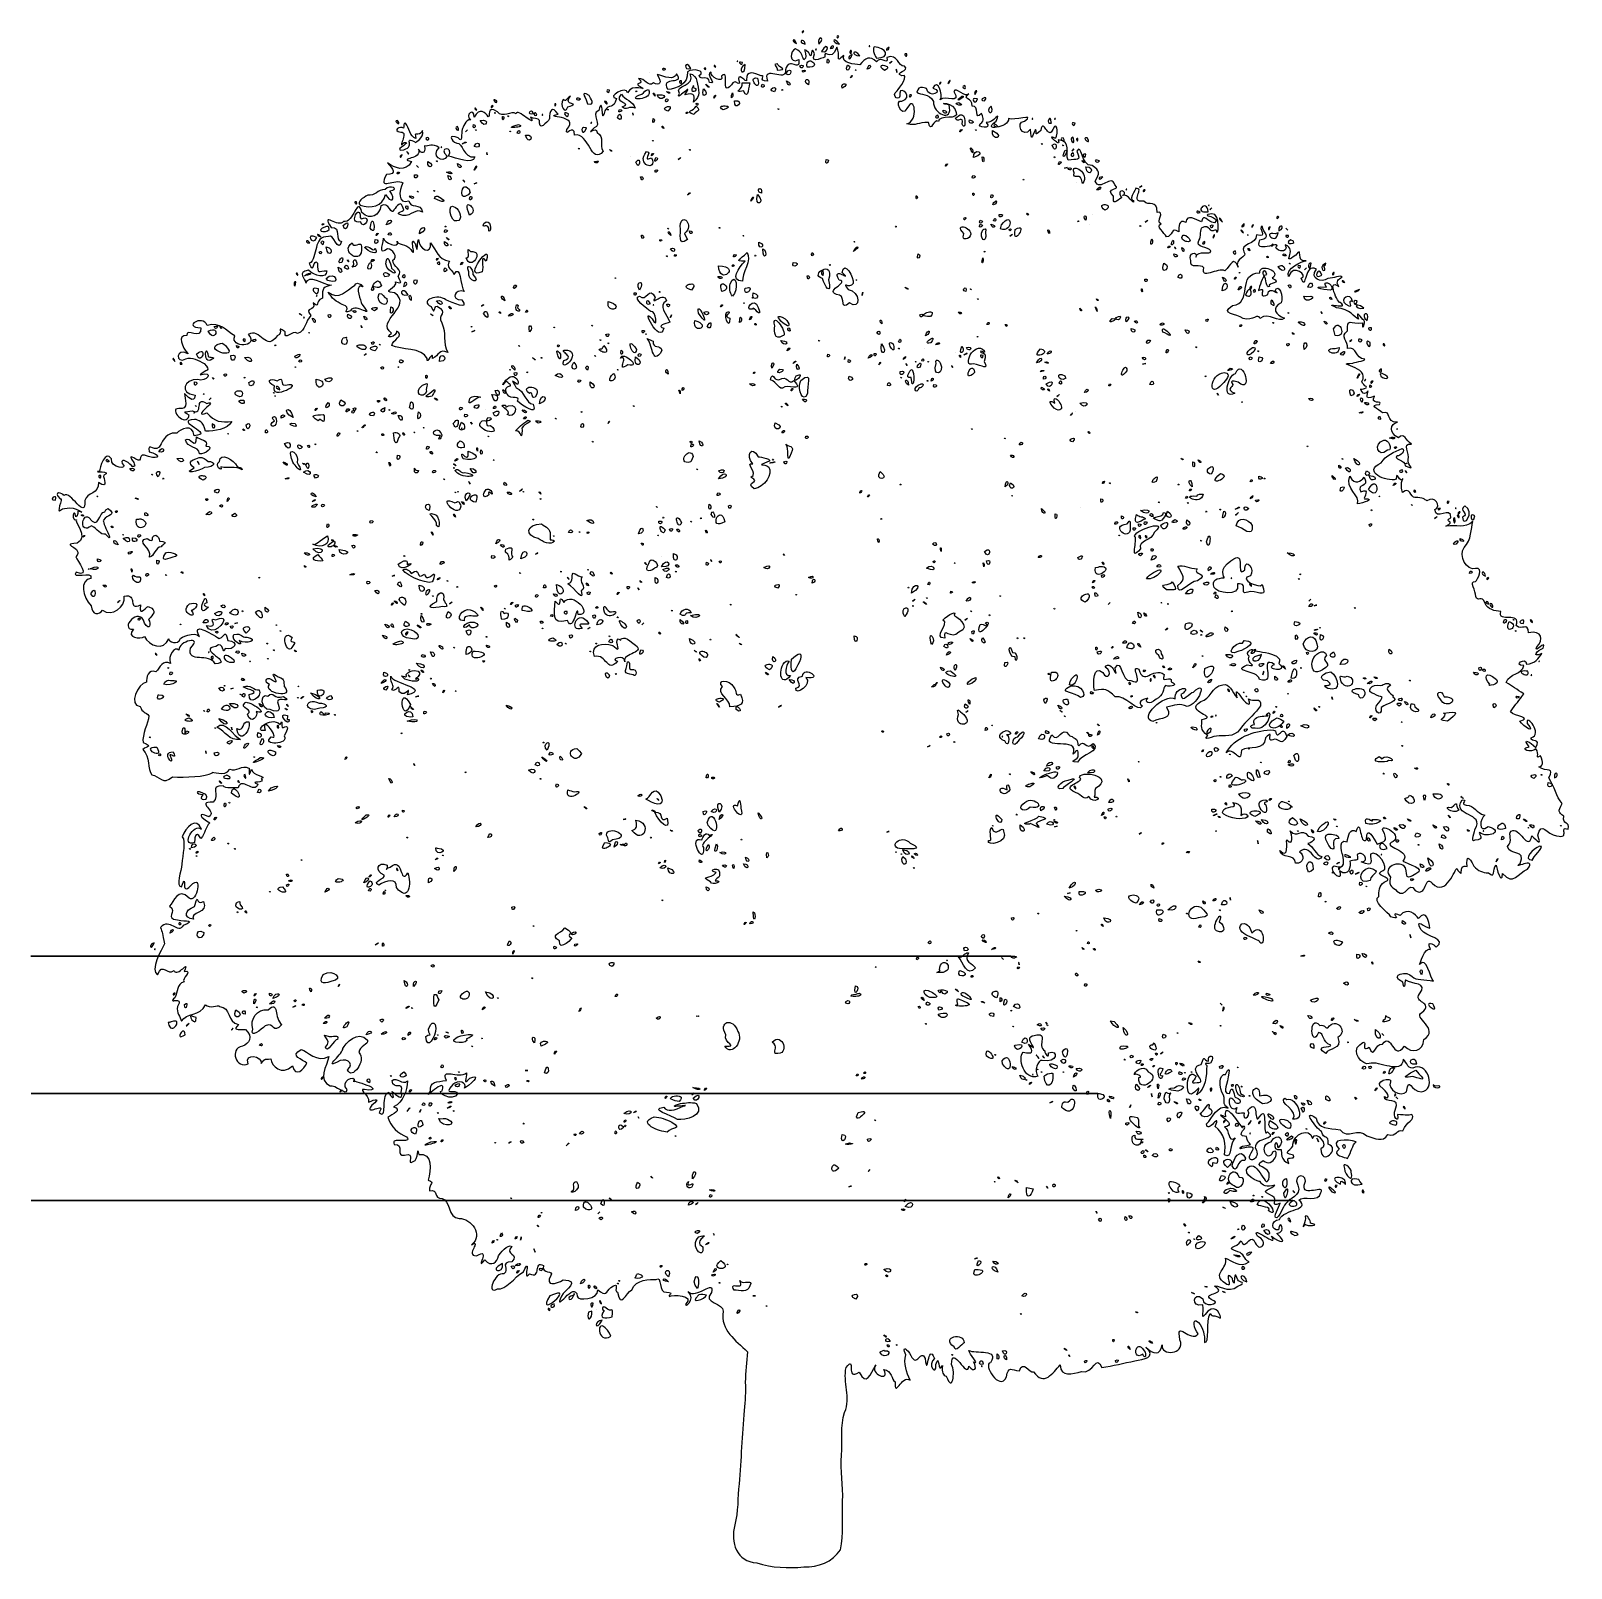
# Model space of a CAD drawing. Header units: centimetres. Extents: x -9.9 to 9.7, y -9.8 to 9.8.
import ezdxf

# ---------------------------------------------------------------- set-up
doc = ezdxf.new("R2010")
doc.units = ezdxf.units.CM
doc.header["$MEASUREMENT"] = 0
doc.layers.add('Layer 1', color=7, linetype='Continuous')

msp = doc.modelspace()

# ---------------------------------------------------------------- linework, layer by layer
at = {"layer": 'Layer 1'}
for points, knots in [([(0.33664, 9.5669), (0.3921, 9.47234), (0.30605, 9.34835), (0.4245, 9.46429), (0.4245, 9.46429), (0.38842, 9.35872), (0.56331, 9.35195), (0.63077, 9.34533), (0.63077, 9.34533), (0.69424, 9.42938), (0.76314, 9.46868), (0.84086, 9.38193), (0.84086, 9.38193), (0.89157, 9.46565), (1.00458, 9.32271), (0.97225, 9.43908), (0.97225, 9.43908), (1.12123, 9.49302), (1.10559, 9.31671), (1.1996, 9.32847), (1.1996, 9.32847), (1.2765, 9.26862), (1.05223, 9.2439), (1.16279, 9.20538), (1.16279, 9.20538), (1.26892, 9.24287), (1.13313, 9.03982), (1.10379, 9.01119), (1.10379, 9.01119), (1.00557, 8.95677), (1.15887, 8.84611), (1.13886, 8.98531), (1.13886, 8.98531), (1.14126, 9.08852), (1.32528, 8.92189), (1.16224, 8.88231), (1.16224, 8.88231), (1.06726, 8.91452), (1.15695, 8.65002), (1.22853, 8.78676), (1.22853, 8.78676), (1.32875, 8.99643), (1.37954, 8.61919), (1.22744, 8.59205), (1.22744, 8.59205), (1.35483, 8.56184), (1.36091, 8.6173), (1.50477, 8.60886), (1.50477, 8.60886), (1.53205, 8.4599), (1.5676, 8.67235), (1.6289, 8.6226), (1.6289, 8.6226), (1.62805, 8.71655), (1.90547, 8.63353), (1.85325, 8.73748), (1.85325, 8.73748), (1.84283, 8.88171), (1.56748, 8.86103), (1.7653, 8.83577), (1.7653, 8.83577), (1.82221, 8.59897), (1.55398, 8.72447), (1.56651, 8.8783), (1.56651, 8.8783), (1.50832, 8.98941), (1.40359, 8.95582), (1.35533, 8.99472), (1.35533, 8.99472), (1.3705, 9.10225), (1.48391, 9.03295), (1.47956, 9.0436), (1.47956, 9.0436), (1.50055, 8.90111), (1.71575, 9.01053), (1.55682, 9.04851), (1.55682, 9.04851), (1.61717, 9.17961), (1.6963, 8.96223), (1.65271, 8.9003), (1.65271, 8.9003), (1.70553, 8.9626), (1.9319, 8.83272), (1.82337, 9.00367), (1.82337, 9.00367), (1.84794, 9.07428), (1.97346, 8.91307), (2.01741, 8.97329), (2.01741, 8.97329), (1.91996, 8.90241), (2.06488, 8.92937), (2.05943, 8.81895), (2.05943, 8.81895), (2.16412, 8.83485), (2.07121, 8.61207), (2.17839, 8.7252), (2.17839, 8.7252), (2.19096, 8.68169), (2.2271, 8.64483), (2.15942, 8.59176), (2.15942, 8.59176), (2.10139, 8.55644), (2.32781, 8.50845), (2.23531, 8.61166), (2.23531, 8.61166), (2.33282, 8.59036), (2.42927, 8.79005), (2.36342, 8.6262), (2.36342, 8.6262), (2.15789, 8.49257), (2.53366, 8.54291), (2.52164, 8.65928), (2.52164, 8.65928), (2.58752, 8.62701), (2.87231, 8.73354), (2.72534, 8.6275), (2.72534, 8.6275), (2.59787, 8.62162), (2.70454, 8.38655), (2.79897, 8.52481), (2.79897, 8.52481), (2.81874, 8.35708), (2.80872, 8.42472), (2.86346, 8.5219), (2.86346, 8.5219), (2.8963, 8.47656), (2.83409, 8.42501), (2.93327, 8.50893), (2.93327, 8.50893), (2.95839, 8.68331), (3.03017, 8.37407), (3.08328, 8.5214), (3.08328, 8.5214), (3.15357, 8.66923), (3.15837, 8.38094), (3.10401, 8.41486), (3.10401, 8.41486), (2.9966, 8.47945), (3.20179, 8.27015), (3.15193, 8.39035), (3.15193, 8.39035), (3.33052, 8.37456), (3.23827, 8.22406), (3.27799, 8.12983), (3.27799, 8.12983), (3.38778, 8.15941), (3.45322, 8.09455), (3.39118, 8.24436), (3.39118, 8.24436), (3.45818, 8.35834), (3.43434, 8.05887), (3.58406, 8.06184), (3.58406, 8.06184), (3.68981, 7.98929), (3.68363, 7.97235), (3.62282, 7.86337), (3.62282, 7.86337), (3.6826, 7.71856), (3.83321, 7.96875), (3.87415, 7.81612), (3.87415, 7.81612), (3.97357, 7.74271), (3.72933, 7.78906), (3.85869, 7.67157), (3.85869, 7.67157), (3.83894, 7.55096), (3.89888, 7.61319), (3.9587, 7.65307), (3.9587, 7.65307), (3.86866, 7.79221), (4.06755, 7.73513), (3.97203, 7.67935), (3.97203, 7.67935), (4.03154, 7.7242), (4.12449, 7.53753), (4.11283, 7.61635), (4.11283, 7.61635), (4.02682, 7.62677), (4.18331, 7.82222), (4.13745, 7.76846), (4.13745, 7.76846), (4.26967, 7.7923), (4.04617, 7.58778), (4.24187, 7.60894), (4.24187, 7.60894), (4.30549, 7.53827), (4.41403, 7.6375), (4.41251, 7.46591), (4.41251, 7.46591), (4.52485, 7.49292), (4.38404, 7.34117), (4.46293, 7.32078), (4.46293, 7.32078), (4.38486, 7.29549), (4.50829, 7.20649), (4.52915, 7.15676), (4.52915, 7.15676), (4.61416, 7.15347), (4.58393, 7.29545), (4.68583, 7.21888), (4.68583, 7.21888), (4.69232, 7.28325), (4.68117, 7.38979), (4.77769, 7.33624), (4.77769, 7.33624), (4.78202, 7.45713), (4.91084, 7.36986), (4.97557, 7.34825), (4.97557, 7.34825), (5.00647, 7.46903), (5.04782, 7.33677), (5.14298, 7.33467), (5.14298, 7.33467), (5.24769, 7.41129), (4.91678, 7.42711), (5.10738, 7.44773), (5.10738, 7.44773), (5.22857, 7.46778), (5.18625, 7.09492), (5.16046, 7.24741), (5.16046, 7.24741), (5.05822, 7.19015), (5.0922, 7.32888), (4.98637, 7.27554), (4.98637, 7.27554), (4.95265, 7.25588), (4.97786, 7.15828), (4.9426, 7.10907), (4.9426, 7.10907), (4.89045, 7.01961), (5.06563, 7.03164), (5.09323, 6.97623), (5.09323, 6.97623), (5.0949, 6.90957), (4.93447, 7.00377), (4.90342, 6.89779), (4.90342, 6.89779), (4.93164, 6.97505), (4.79798, 6.96043), (4.84192, 6.85457), (4.84192, 6.85457), (4.81253, 6.73646), (4.97578, 6.81727), (5.00805, 6.76311), (5.00805, 6.76311), (4.95585, 6.59332), (5.18512, 6.77174), (5.27511, 6.72492), (5.27511, 6.72492), (5.3479, 6.79631), (5.38729, 6.91882), (5.44468, 6.7684), (5.44468, 6.7684), (5.37898, 6.8775), (5.57859, 6.90133), (5.51628, 6.96262), (5.51628, 6.96262), (5.45633, 7.07249), (5.68232, 7.05254), (5.67537, 7.18204), (5.67537, 7.18204), (5.83711, 7.13771), (5.68471, 7.2759), (5.74874, 7.29251), (5.74874, 7.29251), (5.75634, 7.20451), (5.88375, 7.15281), (5.71927, 7.11669), (5.71927, 7.11669), (5.63467, 6.92476), (5.98505, 7.11146), (5.93174, 7.03281), (5.93174, 7.03281), (5.87692, 6.99256), (6.0984, 6.92319), (6.04288, 7.05413), (6.04288, 7.05413), (6.20863, 6.99531), (5.97536, 6.77637), (6.17575, 6.92345), (6.17575, 6.92345), (6.27129, 7.05798), (6.17065, 6.81662), (6.30633, 6.84939), (6.30633, 6.84939), (6.26269, 6.85036), (6.0331, 6.75155), (6.08491, 6.65074), (6.08491, 6.65074), (6.13802, 6.82694), (6.34314, 6.65437), (6.24397, 6.63015), (6.24397, 6.63015), (6.30851, 6.43494), (6.28126, 6.84241), (6.43787, 6.74318), (6.43787, 6.74318), (6.34396, 6.62264), (6.50458, 6.56138), (6.5847, 6.62504), (6.5847, 6.62504), (6.66004, 6.6293), (6.74418, 6.67112), (6.76615, 6.64377), (6.76615, 6.64377), (6.71913, 6.6161), (6.67822, 6.58977), (6.7236, 6.52468), (6.7236, 6.52468), (6.55392, 6.63963), (6.72203, 6.29157), (6.74169, 6.31911), (6.74169, 6.31911), (6.88273, 6.22078), (6.49145, 6.33749), (6.69549, 6.25421), (6.69549, 6.25421), (6.86645, 6.23924), (6.92112, 6.12969), (6.9721, 6.10933), (6.9721, 6.10933), (6.92607, 6.25531), (7.01416, 6.11328), (7.04055, 6.09316), (7.04055, 6.09316), (7.07427, 6.06677), (7.00943, 5.9386), (7.02614, 6.06246), (7.02614, 6.06246), (6.86573, 6.03978), (6.82804, 6.13567), (6.83379, 5.95736), (6.83379, 5.95736), (6.72601, 5.88799), (6.8506, 5.82884), (6.83521, 5.73522), (6.83521, 5.73522), (6.96799, 5.75968), (6.92368, 5.60895), (7.05428, 5.598), (7.05428, 5.598), (7.07187, 5.57335), (6.88108, 5.55974), (6.90591, 5.5477), (6.90591, 5.5477), (6.62397, 5.53816), (7.14109, 5.51218), (7.01539, 5.31485), (7.01539, 5.31485), (7.02931, 5.24677), (7.14922, 5.24474), (7.00934, 5.21367), (7.00934, 5.21367), (6.98479, 5.2561), (7.03049, 5.09297), (7.09496, 5.1962), (7.09496, 5.1962), (7.09999, 5.15036), (7.03299, 5.0631), (7.17742, 5.12963), (7.17742, 5.12963), (7.10969, 5.01649), (7.29204, 5.07578), (7.243, 5.02303), (7.243, 5.02303), (7.08933, 5.01572), (7.2219, 4.97045), (7.28072, 4.91451), (7.28072, 4.91451), (7.40843, 4.9477), (7.30255, 4.79831), (7.47181, 4.79571), (7.47181, 4.79571), (7.36937, 4.77948), (7.36045, 4.65856), (7.48146, 4.59822), (7.48146, 4.59822), (7.56, 4.67101), (7.57125, 4.56715), (7.64806, 4.51615), (7.64806, 4.51615), (7.51027, 4.53936), (7.63782, 4.3877), (7.60395, 4.32388), (7.60395, 4.32388), (7.58618, 4.24286), (7.72613, 4.18089), (7.56779, 4.24323), (7.56779, 4.24323), (7.57658, 4.31354), (7.3978, 4.3338), (7.46824, 4.36979), (7.46824, 4.36979), (7.50489, 4.359), (7.57838, 4.44222), (7.5304, 4.4632), (7.5304, 4.4632), (7.43084, 4.4172), (7.31918, 4.37749), (7.26211, 4.27932), (7.26211, 4.27932), (7.01459, 4.16663), (7.33041, 4.03149), (7.45476, 4.07073), (7.45476, 4.07073), (7.45043, 4.21271), (7.50777, 3.9983), (7.5388, 4.07913), (7.5388, 4.07913), (7.50199, 4.01061), (7.52581, 3.94004), (7.53342, 3.90187), (7.53342, 3.90187), (7.62984, 3.98968), (7.63439, 3.83858), (7.6904, 3.83786), (7.6904, 3.83786), (7.79703, 3.84102), (7.8197, 3.81208), (7.84208, 3.79667), (7.84208, 3.79667), (7.95265, 3.87072), (8.03324, 3.72864), (7.94515, 3.68435), (7.94515, 3.68435), (7.95128, 3.52954), (8.15521, 3.74082), (8.14976, 3.57969), (8.14976, 3.57969), (8.03832, 3.52884), (8.2273, 3.54403), (8.08505, 3.47405), (8.08505, 3.47405), (8.22283, 3.49778), (8.32214, 3.43258), (8.42961, 3.53288), (8.42961, 3.53288), (8.40455, 3.44038), (8.41475, 3.30375), (8.31721, 3.2013), (8.31721, 3.2013), (8.23793, 3.10206), (8.3539, 2.89603), (8.46323, 2.93621), (8.46323, 2.93621), (8.57864, 2.94807), (8.48465, 2.79793), (8.46232, 2.76813), (8.46232, 2.76813), (8.37199, 2.78485), (8.47189, 2.64274), (8.46549, 2.58106), (8.46549, 2.58106), (8.48336, 2.49259), (8.54512, 2.61708), (8.5835, 2.48912), (8.5835, 2.48912), (8.62062, 2.42177), (8.70564, 2.38863), (8.78259, 2.38995), (8.78259, 2.38995), (8.74002, 2.23133), (9.04303, 2.40202), (8.98163, 2.20884), (8.98163, 2.20884), (9.04949, 2.13913), (9.13441, 2.26122), (9.13512, 2.11701), (9.13512, 2.11701), (9.31289, 2.15547), (9.33442, 2.02661), (9.24074, 1.93977), (9.24074, 1.93977), (9.20147, 1.83568), (9.37153, 2.047), (9.32471, 1.92335), (9.32471, 1.92335), (9.24709, 1.89587), (9.16948, 1.79215), (9.30507, 1.85384), (9.30507, 1.85384), (9.26225, 1.78976), (9.22877, 1.72708), (9.11034, 1.71764), (9.11034, 1.71764), (9.10652, 1.82357), (8.92939, 1.69694), (9.07672, 1.70083), (9.07672, 1.70083), (9.05631, 1.58554), (8.89853, 1.60737), (8.8509, 1.48596), (8.8509, 1.48596), (8.93217, 1.44025), (8.98528, 1.39769), (9.0753, 1.33921), (9.0753, 1.33921), (9.01386, 1.24777), (8.97972, 1.22135), (8.90865, 1.11256), (8.90865, 1.11256), (8.95789, 1.04872), (9.19869, 1.03867), (9.0263, 0.9949), (9.0263, 0.9949), (9.07493, 0.92232), (9.23776, 0.81761), (9.12, 0.96373), (9.12, 0.96373), (9.09521, 1.10748), (9.33193, 0.8199), (9.1699, 0.78203), (9.1699, 0.78203), (9.15929, 0.71317), (9.30885, 0.784), (9.228, 0.65875), (9.228, 0.65875), (9.15703, 0.72877), (9.05157, 0.7887), (9.14396, 0.66715), (9.14396, 0.66715), (9.00056, 0.63773), (9.17843, 0.58219), (9.22931, 0.64063), (9.22931, 0.64063), (9.28969, 0.56813), (9.21117, 0.50429), (9.28801, 0.55314), (9.28801, 0.55314), (9.33426, 0.46555), (9.31568, 0.4134), (9.26935, 0.41108), (9.26935, 0.41108), (9.36938, 0.33216), (9.47073, 0.42183), (9.39544, 0.27026), (9.39544, 0.27026), (9.47252, 0.15387), (9.48433, 0.03498), (9.56504, -0.05554), (9.56504, -0.05554), (9.50639, -0.16195), (9.51829, -0.15764), (9.5846, -0.21728), (9.5846, -0.21728), (9.56633, -0.34093), (9.66621, -0.26987), (9.6398, -0.38333), (9.6398, -0.38333), (9.51108, -0.32927), (9.67983, -0.51234), (9.49467, -0.4656), (9.49467, -0.4656), (9.36743, -0.44749), (9.30178, -0.27025), (9.25359, -0.45953), (9.25359, -0.45953), (9.30789, -0.60791), (9.25086, -0.52679), (9.17759, -0.46737), (9.17759, -0.46737), (9.13416, -0.6843), (9.01864, -0.33135), (8.91682, -0.40777), (8.91682, -0.40777), (8.87066, -0.44574), (8.9473, -0.53086), (8.86972, -0.60005), (8.86972, -0.60005), (8.88924, -0.72796), (9.1166, -0.63079), (9.0301, -0.81628), (9.0301, -0.81628), (8.9039, -0.91207), (9.25489, -0.71649), (9.12508, -0.88905), (9.12508, -0.88905), (9.00195, -0.93817), (8.94291, -1.10977), (8.80782, -0.9464), (8.80782, -0.9464), (8.79645, -1.111), (8.72503, -0.86786), (8.72488, -0.83793), (8.72488, -0.83793), (8.66726, -0.89666), (8.72144, -1.01893), (8.62908, -0.938), (8.62908, -0.938), (8.54633, -0.93172), (8.5038, -0.91742), (8.44057, -0.85261), (8.44057, -0.85261), (8.38109, -0.72469), (8.33922, -0.70377), (8.35737, -0.85734), (8.35737, -0.85734), (8.21841, -0.81583), (8.34032, -1.04491), (8.22291, -0.88388), (8.22291, -0.88388), (8.20764, -0.86784), (8.09168, -1.2555), (7.9108, -1.06785), (7.9108, -1.06785), (7.8094, -0.94913), (7.84589, -1.26076), (7.69635, -1.16126), (7.69635, -1.16126), (7.6087, -1.01941), (7.58222, -1.28087), (7.46096, -1.16943), (7.46096, -1.16943), (7.43559, -1.12316), (7.33607, -1.12219), (7.38211, -0.99099), (7.38211, -0.99099), (7.25839, -0.8717), (7.49909, -0.75793), (7.57216, -0.87183), (7.57216, -0.87183), (7.59494, -0.98692), (7.56601, -1.03075), (7.70505, -0.95164), (7.70505, -0.95164), (7.84855, -0.87589), (7.58753, -0.82994), (7.53887, -0.78674), (7.53887, -0.78674), (7.66679, -0.6465), (7.24648, -0.60772), (7.41308, -0.53971), (7.41308, -0.53971), (7.55779, -0.44336), (7.18517, -0.26414), (7.30512, -0.43525), (7.30512, -0.43525), (7.335, -0.54024), (7.31663, -0.53067), (7.21189, -0.57114), (7.21189, -0.57114), (7.17473, -0.51272), (7.07528, -0.31441), (7.07648, -0.51174), (7.07648, -0.51174), (6.98699, -0.60845), (7.0059, -0.20998), (6.94617, -0.40984), (6.94617, -0.40984), (6.86277, -0.3598), (6.84231, -0.46873), (6.82773, -0.54117), (6.82773, -0.54117), (6.69327, -0.48844), (6.78273, -0.73841), (6.77427, -0.7137), (6.77427, -0.7137), (6.78323, -0.78), (6.8215, -0.89957), (6.66486, -0.84927), (6.66486, -0.84927), (6.57702, -0.89587), (6.7893, -1.08428), (6.73209, -0.91348), (6.73209, -0.91348), (6.85033, -0.9981), (6.88192, -0.85185), (6.86218, -0.78725), (6.86218, -0.78725), (6.96784, -0.7552), (6.96885, -0.80818), (6.95522, -0.70563), (6.95522, -0.70563), (7.02371, -0.64427), (7.12978, -0.79006), (7.00942, -0.79515), (7.00942, -0.79515), (7.18105, -0.87816), (7.12164, -0.77268), (7.12764, -0.701), (7.12764, -0.701), (7.21215, -0.62939), (7.36751, -0.88219), (7.28896, -0.90938), (7.28896, -0.90938), (7.12027, -0.97399), (7.47149, -0.99622), (7.30163, -1.0541), (7.30163, -1.0541), (7.23228, -1.09609), (7.23256, -1.1826), (7.2321, -1.23758), (7.2321, -1.23758), (7.13428, -1.28956), (7.35131, -1.43846), (7.38713, -1.49885), (7.38713, -1.49885), (7.55854, -1.54855), (7.33079, -1.41308), (7.50295, -1.47861), (7.50295, -1.47861), (7.60093, -1.36913), (7.7027, -1.46935), (7.73695, -1.51763), (7.73695, -1.51763), (7.84304, -1.38733), (7.86381, -1.56097), (7.88297, -1.64231), (7.88297, -1.64231), (7.82024, -1.63363), (7.68381, -1.49707), (7.76818, -1.65619), (7.76818, -1.65619), (7.82384, -1.75653), (8.11511, -1.77065), (7.96358, -1.88116), (7.96358, -1.88116), (7.9859, -1.89614), (7.81611, -1.7478), (7.89183, -1.91289), (7.89183, -1.91289), (7.81835, -1.86589), (7.74641, -2.11641), (7.75047, -2.10294), (7.75047, -2.10294), (7.83976, -1.98244), (7.88641, -2.28485), (7.92878, -2.31359), (7.92878, -2.31359), (7.81476, -2.2887), (7.70231, -2.30679), (7.65602, -2.25802), (7.65602, -2.25802), (7.60645, -2.17483), (7.34475, -2.22858), (7.53609, -2.32813), (7.53609, -2.32813), (7.57556, -2.47934), (7.55296, -2.26984), (7.5774, -2.3028), (7.5774, -2.3028), (7.65246, -2.35892), (7.8652, -2.32882), (7.75189, -2.47602), (7.75189, -2.47602), (7.65942, -2.59154), (7.94235, -2.57808), (7.77972, -2.71595), (7.77972, -2.71595), (7.65064, -2.76666), (8.02307, -2.93048), (7.80345, -3.05698), (7.80345, -3.05698), (7.80476, -3.2074), (7.65134, -3.24214), (7.55786, -3.14348), (7.55786, -3.14348), (7.41013, -3.34181), (7.39839, -2.95262), (7.27851, -3.11676), (7.27851, -3.11676), (7.17706, -3.09715), (7.17614, -3.32787), (7.11027, -3.15668), (7.11027, -3.15668), (6.97865, -3.23557), (7.12669, -3.01322), (6.98892, -3.12526), (6.98892, -3.12526), (6.87279, -3.20642), (7.02792, -3.39433), (7.11114, -3.36386), (7.11114, -3.36386), (7.23878, -3.31963), (7.52045, -3.51873), (7.5442, -3.30795), (7.5442, -3.30795), (7.58735, -3.3451), (7.60879, -3.45697), (7.69374, -3.41044), (7.69374, -3.41044), (7.86715, -3.36007), (7.96108, -3.707), (7.77356, -3.72147), (7.77356, -3.72147), (7.63364, -3.725), (7.6217, -3.50651), (7.58631, -3.72294), (7.58631, -3.72294), (7.50768, -3.79372), (7.33748, -3.69552), (7.38146, -3.59551), (7.38146, -3.59551), (7.42111, -3.52553), (7.1261, -3.58701), (7.28721, -3.68325), (7.28721, -3.68325), (7.36792, -3.75252), (7.36838, -3.83216), (7.30355, -3.7839), (7.30355, -3.7839), (7.28941, -3.87997), (7.52305, -3.77089), (7.43995, -3.95505), (7.43995, -3.95505), (7.40003, -4.02873), (7.49145, -4.14724), (7.47163, -4.01388), (7.47163, -4.01388), (7.58476, -4.0175), (7.60279, -4.03268), (7.65289, -4.01105), (7.65289, -4.01105), (7.70512, -4.08331), (7.5805, -4.09951), (7.5377, -4.2201), (7.5377, -4.2201), (7.45527, -4.19405), (7.46469, -4.29656), (7.34559, -4.26792), (7.34559, -4.26792), (7.28279, -4.37477), (7.18623, -4.31281), (7.08012, -4.2854), (7.08012, -4.2854), (6.9722, -4.1675), (6.82831, -4.33299), (6.74051, -4.20901), (6.74051, -4.20901), (6.59618, -4.18134), (6.45643, -4.20123), (6.43727, -4.05786), (6.43727, -4.05786), (6.24049, -3.9259), (6.43286, -4.18357), (6.50284, -4.2285), (6.50284, -4.2285), (6.53057, -4.3482), (6.59878, -4.25043), (6.58661, -4.39041), (6.58661, -4.39041), (6.75652, -4.43682), (6.49637, -4.68536), (6.49603, -4.44957), (6.49603, -4.44957), (6.60551, -4.41678), (6.43561, -4.19115), (6.38754, -4.3164), (6.38754, -4.3164), (6.35393, -4.16602), (6.14337, -4.26733), (6.13998, -4.38797), (6.13998, -4.38797), (6.15193, -4.46227), (5.96803, -4.50086), (6.1464, -4.52762), (6.1464, -4.52762), (6.18109, -4.61038), (6.02345, -4.5106), (6.08878, -4.63441), (6.08878, -4.63441), (5.97584, -4.59488), (5.9959, -4.4939), (5.99047, -4.45613), (5.99047, -4.45613), (5.84047, -4.49293), (5.93719, -4.26656), (5.95045, -4.43405), (5.95045, -4.43405), (6.06106, -4.34201), (5.93958, -4.22131), (5.86454, -4.35867), (5.86454, -4.35867), (5.68156, -4.3865), (5.82631, -4.65167), (5.88093, -4.48911), (5.88093, -4.48911), (5.98614, -4.42623), (5.8978, -4.71371), (5.76016, -4.59915), (5.76016, -4.59915), (5.6016, -4.68391), (5.8647, -4.66047), (5.83836, -4.80345), (5.83836, -4.80345), (5.80287, -5.02888), (5.70017, -4.56226), (5.5682, -4.68375), (5.5682, -4.68375), (5.47475, -4.77335), (5.71409, -4.8835), (5.7243, -4.86499), (5.7243, -4.86499), (5.7475, -4.92177), (5.8061, -4.93822), (5.90851, -4.91306), (5.90851, -4.91306), (5.80063, -4.99489), (5.72425, -4.97404), (5.88004, -5.05142), (5.88004, -5.05142), (5.95658, -5.08323), (5.83921, -5.20249), (5.97575, -5.13996), (5.97575, -5.13996), (5.96516, -5.19383), (5.87642, -5.32243), (5.933, -5.32778), (5.933, -5.32778), (5.99813, -5.27417), (6.01204, -5.1627), (6.06692, -5.12712), (6.06692, -5.12712), (6.08114, -5.08149), (6.2555, -5.05233), (6.20286, -4.91268), (6.20286, -4.91268), (6.12407, -4.75293), (6.35964, -4.75472), (6.28316, -4.91193), (6.28316, -4.91193), (6.24906, -5.0718), (6.565, -4.89582), (6.49256, -5.00607), (6.49256, -5.00607), (6.47651, -5.14216), (6.26864, -5.03142), (6.21272, -5.10222), (6.21272, -5.10222), (6.38077, -5.23048), (6.02125, -5.21105), (5.9671, -5.34827), (5.9671, -5.34827), (5.85195, -5.35622), (5.86801, -5.49774), (5.95415, -5.47967), (5.95415, -5.47967), (5.96842, -5.3229), (6.06992, -5.50444), (5.93373, -5.52654), (5.93373, -5.52654), (6.09263, -5.66664), (5.96815, -5.64687), (5.8665, -5.56016), (5.8665, -5.56016), (5.97553, -5.7343), (5.58875, -5.39262), (5.6894, -5.56104), (5.6894, -5.56104), (5.84758, -5.63016), (5.71533, -5.80217), (5.64399, -5.61255), (5.64399, -5.61255), (5.58166, -5.54028), (5.52989, -5.75548), (5.47992, -5.619), (5.47992, -5.619), (5.42254, -5.7154), (5.26142, -5.6938), (5.44017, -5.76145), (5.44017, -5.76145), (5.51978, -5.7766), (5.51433, -5.85514), (5.58077, -5.88793), (5.58077, -5.88793), (5.45691, -5.97615), (5.35153, -5.86019), (5.28277, -5.83944), (5.28277, -5.83944), (5.32338, -5.97464), (5.09276, -6.03794), (5.28133, -6.16249), (5.28133, -6.16249), (5.39996, -6.25723), (5.23774, -5.95942), (5.36984, -6.09995), (5.36984, -6.09995), (5.41041, -6.30162), (5.37343, -5.91545), (5.43789, -6.11647), (5.43789, -6.11647), (5.45584, -6.14903), (5.5656, -6.14982), (5.43789, -6.19553), (5.43789, -6.19553), (5.32603, -6.30112), (5.16145, -6.1597), (5.14384, -6.19723), (5.14384, -6.19723), (5.33742, -6.31233), (4.92013, -6.27492), (5.13113, -6.38262), (5.13113, -6.38262), (5.22677, -6.4073), (4.99556, -6.48628), (4.99306, -6.35596), (4.99306, -6.35596), (4.86551, -6.24596), (4.83508, -6.47781), (4.99248, -6.43419), (4.99248, -6.43419), (5.01599, -6.54316), (4.94465, -6.66376), (5.05803, -6.51399), (5.05803, -6.51399), (5.17188, -6.41848), (5.22955, -6.58652), (5.21412, -6.60213), (5.21412, -6.60213), (5.11798, -6.543), (5.13454, -6.60541), (5.08493, -6.54345), (5.08493, -6.54345), (5.032, -6.63099), (5.08097, -6.93746), (5.01555, -6.91104), (5.01555, -6.91104), (5.01598, -6.8177), (5.00197, -6.72924), (4.93668, -6.65815), (4.93668, -6.65815), (4.84552, -6.5698), (4.87985, -6.75566), (4.93584, -6.80272), (4.93584, -6.80272), (4.83469, -6.92669), (4.64431, -6.6073), (4.70246, -6.87803), (4.70246, -6.87803), (4.77415, -7.07786), (4.45099, -7.08355), (4.47432, -6.94263), (4.47432, -6.94263), (4.44975, -7.08574), (4.36241, -7.06602), (4.26973, -6.97206), (4.26973, -6.97206), (4.41364, -7.10951), (4.23586, -7.12398), (4.12894, -7.14521), (4.12894, -7.14521), (3.98912, -7.17883), (3.84812, -7.20683), (3.70667, -7.23258), (3.70667, -7.23258), (3.63782, -7.04915), (3.6011, -7.32097), (3.45012, -7.28401), (3.45012, -7.28401), (3.33729, -7.30512), (3.18233, -7.36696), (3.17723, -7.19897), (3.17723, -7.19897), (3.08541, -7.30214), (2.97222, -7.47669), (2.83911, -7.28629), (2.83911, -7.28629), (2.79062, -7.3058), (2.70212, -7.12811), (2.661, -7.27335), (2.661, -7.27335), (2.55459, -7.26367), (2.51571, -7.20653), (2.49656, -7.34972), (2.49656, -7.34972), (2.40243, -7.54658), (2.19367, -7.18151), (2.29008, -7.17005), (2.29008, -7.17005), (2.41893, -6.99206), (2.0915, -7.05586), (2.01748, -7.01409), (2.01748, -7.01409), (2.01673, -7.06282), (2.16851, -7.20295), (2.07631, -7.15696), (2.07631, -7.15696), (2.12748, -7.25096), (2.08843, -7.29916), (2.01748, -7.21579), (2.01748, -7.21579), (1.99786, -7.39041), (1.7962, -6.92303), (1.79775, -7.19297), (1.79775, -7.19297), (1.84722, -7.28888), (1.80845, -7.56862), (1.72906, -7.34005), (1.72906, -7.34005), (1.68491, -7.32937), (1.67093, -7.29929), (1.68132, -7.20739), (1.68132, -7.20739), (1.61552, -7.33385), (1.6452, -7.02618), (1.59712, -7.19304), (1.59712, -7.19304), (1.60748, -7.35189), (1.47708, -7.19366), (1.58047, -7.11495), (1.58047, -7.11495), (1.48855, -6.8933), (1.49722, -7.39219), (1.46005, -7.11839), (1.46005, -7.11839), (1.40583, -6.97721), (1.3576, -7.24742), (1.27817, -7.0775), (1.27817, -7.0775), (1.23972, -6.99989), (1.15448, -6.93879), (1.21294, -7.06952), (1.21294, -7.06952), (1.1824, -7.17846), (1.22521, -7.29252), (1.26951, -7.39228), (1.26951, -7.39228), (1.15672, -7.31646), (1.07058, -7.63566), (1.07967, -7.41557), (1.07967, -7.41557), (1.03008, -7.38632), (1.03739, -7.26797), (0.93335, -7.25782), (0.93335, -7.25782), (1.02325, -7.42247), (0.74687, -7.31426), (0.83259, -7.19899), (0.83259, -7.19899), (0.76471, -7.31889), (0.71068, -7.4764), (0.62141, -7.29016), (0.62141, -7.29016), (0.43998, -7.41952), (0.58782, -7.05617), (0.45376, -7.23196), (0.45376, -7.23196), (0.41449, -7.41683), (0.51775, -7.61335), (0.43608, -7.80178), (0.43608, -7.80178), (0.38098, -7.97834), (0.4075, -8.16549), (0.39625, -8.34593), (0.39625, -8.34593), (0.37987, -8.54125), (0.42121, -8.73604), (0.40912, -8.93247), (0.40912, -8.93247), (0.4003, -9.13805), (0.4316, -9.34846), (0.38186, -9.54955), (0.38186, -9.54955), (0.28549, -9.70595), (0.09542, -9.77409), (-0.08304, -9.7688), (-0.08304, -9.7688), (-0.28357, -9.78474), (-0.48853, -9.78347), (-0.67981, -9.7165), (-0.67981, -9.7165), (-0.93627, -9.70528), (-1.02167, -9.45542), (-0.96149, -9.23499), (-0.96149, -9.23499), (-0.91753, -9.06336), (-0.92578, -8.88683), (-0.90643, -8.71251), (-0.90643, -8.71251), (-0.88615, -8.40092), (-0.86234, -8.08847), (-0.84205, -7.77617), (-0.84205, -7.77617), (-0.82712, -7.65679), (-0.8245, -7.53825), (-0.82826, -7.41842), (-0.82826, -7.41842), (-0.82394, -7.28875), (-0.81358, -7.15953), (-0.79786, -7.03091), (-0.79786, -7.03091), (-0.95412, -6.87986), (-1.14435, -6.76325), (-1.11122, -6.51371), (-1.11122, -6.51371), (-1.09317, -6.41404), (-1.3847, -6.40633), (-1.25941, -6.27883), (-1.25941, -6.27883), (-1.20386, -6.09157), (-1.4613, -6.37009), (-1.55421, -6.26616), (-1.55421, -6.26616), (-1.44883, -6.38089), (-1.61339, -6.4771), (-1.58584, -6.42134), (-1.58584, -6.42134), (-1.45959, -6.31598), (-1.76455, -6.29574), (-1.79042, -6.32746), (-1.79042, -6.32746), (-1.82721, -6.31245), (-1.71117, -6.28037), (-1.83201, -6.27427), (-1.83201, -6.27427), (-1.93972, -6.29008), (-1.88103, -6.05091), (-1.96374, -6.111), (-1.96374, -6.111), (-2.03749, -6.11339), (-2.22018, -6.10251), (-2.27016, -6.24457), (-2.27016, -6.24457), (-2.35308, -6.27575), (-2.41283, -6.49623), (-2.45343, -6.27456), (-2.45343, -6.27456), (-2.51116, -6.25955), (-2.41302, -6.12213), (-2.54057, -6.21438), (-2.54057, -6.21438), (-2.6001, -6.27133), (-2.59696, -6.33857), (-2.70555, -6.24095), (-2.70555, -6.24095), (-2.68564, -6.36747), (-2.97611, -6.38683), (-2.96487, -6.32465), (-2.96487, -6.32465), (-2.99369, -6.10251), (-3.273, -6.57361), (-3.16786, -6.32249), (-3.16786, -6.32249), (-3.11846, -6.23486), (-2.91765, -6.12797), (-3.1431, -6.11585), (-3.1431, -6.11585), (-3.23614, -6.16893), (-3.385, -6.20866), (-3.2999, -6.05967), (-3.2999, -6.05967), (-3.25361, -5.98872), (-3.42932, -6.04787), (-3.39325, -5.93437), (-3.39325, -5.93437), (-3.52563, -5.85852), (-3.41578, -6.11407), (-3.57388, -6.03818), (-3.57388, -6.03818), (-3.67557, -6.16903), (-3.53464, -5.78687), (-3.65166, -6.0132), (-3.65166, -6.0132), (-3.76743, -6.083), (-3.87473, -6.25069), (-3.9812, -6.23111), (-3.9812, -6.23111), (-4.12667, -6.3225), (-4.01876, -6.00729), (-3.89966, -6.04026), (-3.89966, -6.04026), (-3.81968, -5.98533), (-3.96237, -5.89234), (-3.79881, -5.88602), (-3.79881, -5.88602), (-3.68689, -5.78444), (-3.90418, -5.79368), (-3.79694, -5.69188), (-3.79694, -5.69188), (-3.85575, -5.65305), (-3.94863, -5.78035), (-3.9684, -5.81234), (-3.9684, -5.81234), (-3.97785, -5.88606), (-4.05978, -5.95999), (-4.14262, -5.86276), (-4.14262, -5.86276), (-4.28302, -6.0245), (-4.04494, -5.68547), (-4.24896, -5.80993), (-4.24896, -5.80993), (-4.3979, -5.80816), (-4.17013, -5.59783), (-4.3107, -5.66947), (-4.3107, -5.66947), (-4.15501, -5.54762), (-4.31648, -5.32654), (-4.4692, -5.33629), (-4.4692, -5.33629), (-4.61598, -5.33119), (-4.58059, -5.09518), (-4.68452, -5.08234), (-4.68452, -5.08234), (-4.80192, -5.08733), (-4.72788, -4.95033), (-4.84655, -4.98393), (-4.84655, -4.98393), (-4.85587, -4.87984), (-4.76088, -4.88065), (-4.8617, -4.84935), (-4.8617, -4.84935), (-4.82427, -4.71449), (-4.80264, -4.49744), (-4.98303, -4.5212), (-4.98303, -4.5212), (-5.0031, -4.38644), (-4.98126, -4.59355), (-5.05256, -4.60884), (-5.05256, -4.60884), (-5.15465, -4.67804), (-5.00537, -4.47213), (-5.16542, -4.53086), (-5.16542, -4.53086), (-5.28234, -4.55271), (-5.15916, -4.38718), (-5.29347, -4.39258), (-5.29347, -4.39258), (-5.35567, -4.2834), (-5.05776, -4.40213), (-5.13647, -4.29404), (-5.13647, -4.29404), (-5.23589, -4.26053), (-5.34247, -4.16764), (-5.37525, -4.04794), (-5.37525, -4.04794), (-5.32237, -4.01051), (-5.18134, -3.95342), (-5.30239, -3.91306), (-5.30239, -3.91306), (-5.17527, -3.85478), (-5.13643, -3.71403), (-5.12591, -3.5853), (-5.12591, -3.5853), (-5.19601, -3.64109), (-5.2586, -3.52748), (-5.32192, -3.581), (-5.32192, -3.581), (-5.30817, -3.71979), (-5.16687, -3.56687), (-5.20462, -3.72598), (-5.20462, -3.72598), (-5.16737, -3.85318), (-5.27516, -3.76093), (-5.3192, -3.71977), (-5.3192, -3.71977), (-5.26788, -3.89267), (-5.37135, -3.72065), (-5.36936, -3.72967), (-5.36936, -3.72967), (-5.47226, -3.79028), (-5.37245, -4.08269), (-5.487, -3.98784), (-5.487, -3.98784), (-5.37823, -3.82781), (-5.69564, -4.05524), (-5.57794, -3.89237), (-5.57794, -3.89237), (-5.46197, -3.80332), (-5.53385, -3.81331), (-5.62174, -3.85422), (-5.62174, -3.85422), (-5.5928, -3.75915), (-5.81989, -3.66339), (-5.61687, -3.70127), (-5.61687, -3.70127), (-5.40384, -3.68859), (-5.9238, -3.54545), (-5.79822, -3.59677), (-5.79822, -3.59677), (-5.78595, -3.47961), (-5.99915, -3.60219), (-5.89125, -3.69455), (-5.89125, -3.69455), (-5.90244, -3.78393), (-6.05084, -3.62349), (-6.10916, -3.6472), (-6.10916, -3.6472), (-6.27103, -3.57643), (-6.15389, -3.39589), (-6.12597, -3.27436), (-6.12597, -3.27436), (-6.28194, -3.35617), (-6.39752, -3.20722), (-6.47697, -3.18428), (-6.47697, -3.18428), (-6.6409, -3.26821), (-6.45197, -3.311), (-6.40666, -3.35874), (-6.40666, -3.35874), (-6.43688, -3.43928), (-6.55335, -3.54553), (-6.58819, -3.39202), (-6.58819, -3.39202), (-6.72875, -3.52831), (-6.85512, -3.39181), (-6.86488, -3.30346), (-6.86488, -3.30346), (-6.95108, -3.32105), (-6.92134, -3.28387), (-6.98809, -3.36104), (-6.98809, -3.36104), (-6.9696, -3.26515), (-7.21065, -3.22634), (-7.15058, -3.36617), (-7.15058, -3.36617), (-7.30667, -3.44228), (-7.39606, -3.17208), (-7.22661, -3.14085), (-7.22661, -3.14085), (-7.14188, -3.11475), (-7.08336, -3.02173), (-7.18764, -2.92931), (-7.18764, -2.92931), (-7.29209, -2.92585), (-7.34895, -2.94885), (-7.27571, -2.86712), (-7.27571, -2.86712), (-7.42731, -2.84188), (-7.36608, -2.64698), (-7.51647, -2.6366), (-7.51647, -2.6366), (-7.53621, -2.61218), (-7.64147, -2.67285), (-7.69608, -2.61458), (-7.69608, -2.61458), (-7.76173, -2.77043), (-7.94177, -2.70854), (-7.99883, -2.8264), (-7.99883, -2.8264), (-8.01991, -2.76908), (-8.06352, -2.71547), (-8.0526, -2.63754), (-8.0526, -2.63754), (-7.96122, -2.48718), (-8.19428, -2.62117), (-8.08578, -2.52672), (-8.08578, -2.52672), (-8.043, -2.44689), (-8.06862, -2.35849), (-7.96627, -2.32216), (-7.96627, -2.32216), (-8.01121, -2.28758), (-7.83977, -2.17442), (-7.96643, -2.19028), (-7.96643, -2.19028), (-7.89202, -2.01794), (-8.04724, -2.27664), (-8.09573, -2.18075), (-8.09573, -2.18075), (-8.18035, -2.25592), (-8.24371, -2.05928), (-8.30413, -2.23644), (-8.30413, -2.23644), (-8.41116, -2.18149), (-8.25552, -1.90788), (-8.21629, -1.84175), (-8.21629, -1.84175), (-8.24934, -1.7093), (-8.24119, -1.69457), (-8.26879, -1.63091), (-8.26879, -1.63091), (-8.15053, -1.50304), (-8.04611, -1.72773), (-7.97867, -1.60744), (-7.97867, -1.60744), (-7.81324, -1.53564), (-7.94078, -1.55797), (-8.05296, -1.53487), (-8.05296, -1.53487), (-8.22344, -1.51605), (-8.04437, -1.43434), (-8.15353, -1.359), (-8.15353, -1.359), (-8.10282, -1.31077), (-8.04398, -1.11039), (-7.90391, -1.25842), (-7.90391, -1.25842), (-7.80866, -1.33766), (-7.71687, -0.91762), (-7.88455, -1.10146), (-7.88455, -1.10146), (-8.02397, -1.25036), (-7.91914, -0.9019), (-8.00002, -1.11457), (-8.00002, -1.11457), (-8.08181, -1.11232), (-8.00206, -0.90803), (-7.99597, -0.82782), (-7.99597, -0.82782), (-7.9867, -0.69859), (-7.94554, -0.54179), (-7.99036, -0.47728), (-7.99036, -0.47728), (-7.95095, -0.35945), (-7.8085, -0.21174), (-7.74827, -0.37967), (-7.74827, -0.37967), (-7.84215, -0.29442), (-8.01822, -0.60899), (-7.83386, -0.55306), (-7.83386, -0.55306), (-7.83688, -0.52711), (-7.82873, -0.36751), (-7.75632, -0.50108), (-7.75632, -0.50108), (-7.69241, -0.43736), (-7.70324, -0.35706), (-7.63867, -0.29938), (-7.63867, -0.29938), (-7.764, -0.23832), (-7.81149, -0.15032), (-7.6543, -0.2245), (-7.6543, -0.2245), (-7.52912, -0.15672), (-7.84027, -0.02851), (-7.59665, -0.03887), (-7.59665, -0.03887), (-7.49801, 0.05773), (-7.66243, 0.1712), (-7.47204, 0.17079), (-7.47204, 0.17079), (-7.44422, 0.12641), (-7.32133, 0.15468), (-7.27936, 0.14399), (-7.27936, 0.14399), (-7.24422, 0.29849), (-7.06943, 0.05124), (-7.02998, 0.19182), (-7.02998, 0.19182), (-7.15452, 0.23142), (-6.92151, 0.19972), (-6.98779, 0.2625), (-6.98779, 0.2625), (-6.89517, 0.29184), (-7.10621, 0.29302), (-7.10922, 0.38133), (-7.10922, 0.38133), (-7.16241, 0.21572), (-7.12417, 0.42185), (-7.14479, 0.39383), (-7.14479, 0.39383), (-7.23723, 0.44478), (-7.29962, 0.34313), (-7.38624, 0.38125), (-7.38624, 0.38125), (-7.45234, 0.27384), (-7.62029, 0.36761), (-7.60835, 0.33495), (-7.60835, 0.33495), (-7.69163, 0.28417), (-7.95478, 0.27381), (-8.11727, 0.28552), (-8.11727, 0.28552), (-8.23731, 0.17117), (-8.27776, 0.29557), (-8.38027, 0.3111), (-8.38027, 0.3111), (-8.4349, 0.38061), (-8.39991, 0.53792), (-8.49108, 0.63327), (-8.49108, 0.63327), (-8.44037, 0.68077), (-8.35326, 0.66345), (-8.48989, 0.72067), (-8.48989, 0.72067), (-8.50365, 0.81999), (-8.42567, 0.96882), (-8.41618, 1.05873), (-8.41618, 1.05873), (-8.4549, 1.1141), (-8.50111, 1.09765), (-8.52641, 1.17969), (-8.52641, 1.17969), (-8.68204, 1.19206), (-8.55881, 1.47612), (-8.44423, 1.48696), (-8.44423, 1.48696), (-8.45224, 1.5384), (-8.42179, 1.66555), (-8.32758, 1.61899), (-8.32758, 1.61899), (-8.27398, 1.67758), (-8.23645, 1.78254), (-8.1429, 1.72594), (-8.1429, 1.72594), (-8.181, 1.8305), (-8.08429, 1.9485), (-8.03426, 1.89786), (-8.03426, 1.89786), (-8.04513, 2.00834), (-7.71347, 2.09676), (-7.88709, 1.92213), (-7.88709, 1.92213), (-7.93071, 1.71958), (-7.64646, 1.86949), (-7.57212, 1.7244), (-7.57212, 1.7244), (-7.31641, 1.73264), (-7.81641, 1.91433), (-7.5648, 1.94285), (-7.5648, 1.94285), (-7.45922, 2.03106), (-7.47899, 1.80602), (-7.44688, 1.91549), (-7.44688, 1.91549), (-7.32764, 1.8901), (-7.25907, 2.00198), (-7.41176, 2.02009), (-7.41176, 2.02009), (-7.44986, 2.16413), (-7.43643, 2.07781), (-7.52101, 2.0453), (-7.52101, 2.0453), (-7.64125, 2.1129), (-7.87112, 2.26587), (-7.77312, 2.07051), (-7.77312, 2.07051), (-7.83149, 2.14422), (-8.02523, 2.05135), (-8.01232, 2.04331), (-8.01232, 2.04331), (-8.04928, 1.95225), (-8.1697, 2.00458), (-8.16298, 2.04219), (-8.16298, 2.04219), (-8.22304, 1.87943), (-8.41947, 1.95053), (-8.47196, 2.0692), (-8.47196, 2.0692), (-8.52711, 2.03682), (-8.70997, 2.04939), (-8.61352, 2.16295), (-8.61352, 2.16295), (-8.80625, 2.15469), (-8.53259, 2.47247), (-8.47057, 2.23858), (-8.47057, 2.23858), (-8.40648, 2.13338), (-8.38829, 2.23371), (-8.41873, 2.28446), (-8.41873, 2.28446), (-8.36542, 2.35139), (-8.30248, 2.39802), (-8.41455, 2.44733), (-8.41455, 2.44733), (-8.42612, 2.49077), (-8.5523, 2.2791), (-8.52108, 2.4739), (-8.52108, 2.4739), (-8.69482, 2.38892), (-8.54932, 2.62078), (-8.73119, 2.58315), (-8.73119, 2.58315), (-8.70846, 2.44336), (-8.89035, 2.31421), (-9.00475, 2.40452), (-9.00475, 2.40452), (-9.04196, 2.34808), (-9.14305, 2.33496), (-9.14995, 2.46204), (-9.14995, 2.46204), (-9.25741, 2.57077), (-9.30103, 2.79214), (-9.15525, 2.81005), (-9.15525, 2.81005), (-9.11569, 2.91646), (-9.41984, 2.79051), (-9.34288, 2.88903), (-9.34288, 2.88903), (-9.14431, 2.80975), (-9.33002, 3.0414), (-9.34506, 3.08315), (-9.34506, 3.08315), (-9.22769, 3.21076), (-9.57364, 3.24176), (-9.32982, 3.25614), (-9.32982, 3.25614), (-9.16829, 3.33389), (-9.37802, 3.55181), (-9.33826, 3.55411), (-9.33826, 3.55411), (-9.40463, 3.52398), (-9.37476, 3.7322), (-9.34468, 3.59161), (-9.34468, 3.59161), (-9.28792, 3.6276), (-9.36536, 3.69262), (-9.26905, 3.65044), (-9.26905, 3.65044), (-9.35163, 3.72676), (-9.50332, 3.70923), (-9.52966, 3.68514), (-9.52966, 3.68514), (-9.6159, 3.6011), (-9.49577, 3.8479), (-9.54375, 3.82216), (-9.54375, 3.82216), (-9.64879, 3.92907), (-9.51081, 3.89936), (-9.49606, 3.86329), (-9.49606, 3.86329), (-9.41602, 3.94131), (-9.21519, 3.52741), (-9.23038, 3.80111), (-9.23038, 3.80111), (-9.2048, 3.90694), (-9.04495, 3.88312), (-9.05895, 4.02862), (-9.05895, 4.02862), (-8.90983, 3.94091), (-9.00472, 4.08563), (-8.99092, 4.12455), (-8.99092, 4.12455), (-8.86211, 4.17812), (-9.15443, 4.15859), (-9.04336, 4.17406), (-9.04336, 4.17406), (-9.04804, 4.20376), (-8.96548, 4.46153), (-8.8932, 4.32896), (-8.8932, 4.32896), (-8.91034, 4.20725), (-8.65266, 4.1886), (-8.75762, 4.27238), (-8.75762, 4.27238), (-8.77724, 4.36478), (-8.64255, 4.26242), (-8.62825, 4.23335), (-8.62825, 4.23335), (-8.51554, 4.21708), (-8.75193, 4.4292), (-8.58183, 4.32792), (-8.58183, 4.32792), (-8.47782, 4.26017), (-8.58252, 4.43589), (-8.42028, 4.35962), (-8.42028, 4.35962), (-8.27011, 4.31933), (-8.26551, 4.38931), (-8.4141, 4.41873), (-8.4141, 4.41873), (-8.43024, 4.57353), (-8.33119, 4.36843), (-8.25835, 4.52228), (-8.25835, 4.52228), (-8.22298, 4.61739), (-8.13842, 4.67394), (-8.0622, 4.65544), (-8.0622, 4.65544), (-8.01008, 4.7121), (-7.85804, 4.7846), (-7.84036, 4.6253), (-7.84036, 4.6253), (-7.54984, 4.64624), (-8.12567, 4.81717), (-7.83375, 4.83322), (-7.83375, 4.83322), (-7.78683, 4.82377), (-7.72149, 4.81442), (-7.69489, 4.68136), (-7.69489, 4.68136), (-7.58421, 4.68359), (-7.41524, 4.70184), (-7.36197, 4.80576), (-7.36197, 4.80576), (-7.48952, 4.79208), (-7.58418, 4.79893), (-7.67674, 4.91478), (-7.67674, 4.91478), (-7.9035, 4.83973), (-7.49994, 5.09691), (-7.67927, 5.03407), (-7.67927, 5.03407), (-7.84446, 5.1504), (-7.71156, 4.86349), (-7.86393, 4.94159), (-7.86393, 4.94159), (-7.95024, 4.92234), (-8.00421, 4.94234), (-7.9045, 4.88549), (-7.9045, 4.88549), (-7.94285, 4.71649), (-8.17266, 4.97487), (-8.03602, 4.97079), (-8.03602, 4.97079), (-7.89962, 4.94665), (-7.95925, 5.09789), (-7.96129, 5.1609), (-7.96129, 5.1609), (-7.94118, 5.14199), (-7.83771, 5.01548), (-7.82592, 5.14064), (-7.82592, 5.14064), (-8.04439, 5.16562), (-7.96187, 5.34811), (-7.79679, 5.33927), (-7.79679, 5.33927), (-7.67965, 5.29375), (-7.57449, 5.46086), (-7.76474, 5.39848), (-7.76474, 5.39848), (-7.69866, 5.46997), (-7.611, 5.44342), (-7.71183, 5.54382), (-7.71183, 5.54382), (-7.78135, 5.57943), (-7.86937, 5.63644), (-7.94506, 5.60484), (-7.94506, 5.60484), (-8.08131, 5.52211), (-8.07713, 5.76088), (-7.91601, 5.6674), (-7.91601, 5.6674), (-7.9935, 5.7457), (-8.06224, 5.91598), (-7.93274, 5.89851), (-7.93274, 5.89851), (-7.94222, 6.01242), (-7.74488, 5.8264), (-7.75307, 5.99906), (-7.75307, 5.99906), (-7.99391, 6.00495), (-7.74012, 6.17705), (-7.6723, 6.02877), (-7.6723, 6.02877), (-7.50628, 6.07249), (-7.43908, 5.96611), (-7.32123, 5.89433), (-7.32123, 5.89433), (-7.39388, 5.73336), (-7.00419, 5.74563), (-7.1506, 5.91076), (-7.1506, 5.91076), (-7.00219, 6.01087), (-6.9204, 5.67904), (-6.78408, 5.89734), (-6.78408, 5.89734), (-6.68343, 5.93617), (-6.81258, 6.03464), (-6.68231, 5.94523), (-6.68231, 5.94523), (-6.69328, 5.81412), (-6.59222, 5.98027), (-6.52296, 5.92583), (-6.52296, 5.92583), (-6.41952, 5.96082), (-6.42344, 6.08343), (-6.35564, 6.15526), (-6.35564, 6.15526), (-6.45646, 6.27424), (-6.27722, 6.19669), (-6.32765, 6.31452), (-6.32765, 6.31452), (-6.22957, 6.23568), (-6.31177, 6.33776), (-6.208, 6.37338), (-6.208, 6.37338), (-6.21036, 6.51579), (-6.192, 6.51441), (-6.09234, 6.54143), (-6.09234, 6.54143), (-6.22063, 6.54933), (-6.37992, 6.69174), (-6.42009, 6.56664), (-6.42009, 6.56664), (-6.42109, 6.61604), (-6.54056, 6.71028), (-6.38538, 6.72987), (-6.38538, 6.72987), (-6.3131, 6.6619), (-6.15053, 6.61201), (-6.15298, 6.72283), (-6.15298, 6.72283), (-6.25276, 6.72593), (-6.27331, 6.66859), (-6.27115, 6.82165), (-6.27115, 6.82165), (-6.32662, 6.89646), (-6.31068, 6.65622), (-6.37743, 6.81429), (-6.37743, 6.81429), (-6.25294, 6.88969), (-6.33902, 7.17303), (-6.12914, 7.15805), (-6.12914, 7.15805), (-6.06911, 7.21879), (-6.0072, 6.92868), (-5.96628, 7.0961), (-5.96628, 7.0961), (-6.06675, 7.11202), (-5.95307, 7.28167), (-6.09603, 7.27338), (-6.09603, 7.27338), (-6.24347, 7.494), (-5.99176, 7.25775), (-5.94144, 7.34979), (-5.94144, 7.34979), (-5.80584, 7.32151), (-5.76621, 7.69013), (-5.70574, 7.46588), (-5.70574, 7.46588), (-5.59074, 7.3557), (-5.47909, 7.43322), (-5.46509, 7.54975), (-5.46509, 7.54975), (-5.37228, 7.61978), (-5.32077, 7.40706), (-5.29891, 7.49695), (-5.29891, 7.49695), (-5.26237, 7.54073), (-5.20586, 7.64394), (-5.17427, 7.49866), (-5.17427, 7.49866), (-5.17223, 7.47316), (-5.32147, 7.45372), (-5.18449, 7.42873), (-5.18449, 7.42873), (-5.06796, 7.41568), (-5.02072, 7.52406), (-4.93267, 7.47019), (-4.93267, 7.47019), (-4.96045, 7.59684), (-5.09136, 7.50725), (-5.1072, 7.61407), (-5.1072, 7.61407), (-5.25358, 7.56418), (-5.23516, 7.74255), (-5.18548, 7.84157), (-5.18548, 7.84157), (-5.27273, 7.90979), (-5.51944, 7.72345), (-5.39317, 7.94982), (-5.39317, 7.94982), (-5.25415, 7.95303), (-5.31105, 8.01779), (-5.37799, 8.09617), (-5.37799, 8.09617), (-5.29321, 8.03449), (-5.14968, 7.96744), (-5.07545, 8.11298), (-5.07545, 8.11298), (-5.25555, 8.15842), (-4.92902, 8.13677), (-4.98627, 8.2704), (-4.98627, 8.2704), (-4.95859, 8.22068), (-4.88932, 8.18978), (-4.90738, 8.31468), (-4.90738, 8.31468), (-4.85958, 8.29544), (-4.81078, 8.35755), (-4.7225, 8.28947), (-4.7225, 8.28947), (-4.83771, 8.19459), (-4.67472, 8.07705), (-4.62283, 8.18127), (-4.62283, 8.18127), (-4.7538, 8.29882), (-4.52355, 8.31114), (-4.60484, 8.18022), (-4.60484, 8.18022), (-4.51006, 8.16635), (-4.29277, 8.06385), (-4.26869, 8.17182), (-4.26869, 8.17182), (-4.42271, 8.15151), (-4.41784, 8.36267), (-4.49884, 8.34668), (-4.49884, 8.34668), (-4.58225, 8.37773), (-4.60841, 8.47092), (-4.47942, 8.41563), (-4.47942, 8.41563), (-4.41893, 8.32654), (-4.44474, 8.48399), (-4.43185, 8.51971), (-4.43185, 8.51971), (-4.4109, 8.54294), (-4.39846, 8.65442), (-4.32049, 8.64407), (-4.32049, 8.64407), (-4.40602, 8.70545), (-4.27504, 8.80869), (-4.27576, 8.67606), (-4.27576, 8.67606), (-4.22048, 8.80972), (-4.12379, 8.73301), (-4.10063, 8.68446), (-4.10063, 8.68446), (-4.06731, 8.66217), (-4.12734, 8.84629), (-3.9805, 8.74527), (-3.9805, 8.74527), (-3.91514, 8.66109), (-3.8042, 8.76319), (-3.74437, 8.72242), (-3.74437, 8.72242), (-3.73355, 8.80475), (-3.4698, 8.52823), (-3.5589, 8.67831), (-3.5589, 8.67831), (-3.46015, 8.64072), (-3.44261, 8.67083), (-3.44513, 8.60041), (-3.44513, 8.60041), (-3.44343, 8.49132), (-3.306, 8.66715), (-3.31974, 8.65485), (-3.31974, 8.65485), (-3.32242, 8.76176), (-3.28765, 8.82859), (-3.20982, 8.71807), (-3.20982, 8.71807), (-3.42044, 8.66507), (-2.91833, 8.71382), (-3.09704, 8.52171), (-3.09704, 8.52171), (-3.13677, 8.39756), (-3.00448, 8.61773), (-2.99909, 8.44959), (-2.99909, 8.44959), (-2.81119, 8.48663), (-2.79503, 8.05855), (-2.63429, 8.24414), (-2.63429, 8.24414), (-2.69626, 8.33155), (-2.60471, 8.42054), (-2.71354, 8.48433), (-2.71354, 8.48433), (-2.71789, 8.58273), (-2.87256, 8.42081), (-2.74989, 8.54306), (-2.74989, 8.54306), (-2.63384, 8.57726), (-2.80821, 8.72049), (-2.69264, 8.7609), (-2.69264, 8.7609), (-2.62906, 8.98787), (-2.66226, 8.53524), (-2.61643, 8.75841), (-2.61643, 8.75841), (-2.56174, 8.8612), (-2.5034, 8.76541), (-2.46765, 8.91658), (-2.46765, 8.91658), (-2.60034, 8.93334), (-2.33492, 9.08629), (-2.32449, 8.98934), (-2.32449, 8.98934), (-2.26865, 9.11616), (-2.07508, 9.0047), (-2.14231, 9.05391), (-2.14231, 9.05391), (-2.29067, 9.1259), (-2.08195, 9.08823), (-2.18672, 9.17023), (-2.18672, 9.17023), (-2.10447, 9.17884), (-2.06736, 9.05132), (-1.99455, 9.11513), (-1.99455, 9.11513), (-1.92518, 9.07723), (-1.87308, 9.10401), (-1.94921, 9.2223), (-1.94921, 9.2223), (-1.86223, 9.19633), (-1.72664, 9.1374), (-1.70472, 9.2308), (-1.70472, 9.2308), (-1.58343, 9.0824), (-1.90906, 9.21327), (-1.81474, 9.02901), (-1.81474, 9.02901), (-1.70353, 9.04019), (-1.55274, 9.09047), (-1.56263, 9.25591), (-1.56263, 9.25591), (-1.50442, 9.30246), (-1.3157, 9.2725), (-1.41542, 9.20926), (-1.41542, 9.20926), (-1.40431, 9.13138), (-1.28704, 9.23072), (-1.28362, 9.11978), (-1.28362, 9.11978), (-1.17554, 9.08937), (-1.3508, 9.23436), (-1.26009, 9.25057), (-1.26009, 9.25057), (-1.28569, 9.19056), (-1.09965, 9.09941), (-1.12856, 9.20133), (-1.12856, 9.20133), (-1.02048, 9.3098), (-1.14704, 8.92484), (-1.00492, 9.09031), (-1.00492, 9.09031), (-0.95003, 9.16933), (-0.93767, 9.09359), (-0.90206, 9.11108), (-0.90206, 9.11108), (-0.95505, 9.29942), (-0.79739, 9.08946), (-0.8125, 9.15244), (-0.8125, 9.15244), (-0.81792, 9.28491), (-0.71207, 9.23716), (-0.62634, 9.20326), (-0.62634, 9.20326), (-0.55255, 9.21899), (-0.6827, 9.13778), (-0.54576, 9.13824), (-0.54576, 9.13824), (-0.61987, 9.35495), (-0.29544, 9.10433), (-0.31716, 9.28091), (-0.31716, 9.28091), (-0.27259, 9.46519), (-0.12465, 9.23436), (-0.14869, 9.41091), (-0.14869, 9.41091), (-0.27971, 9.34299), (-0.25725, 9.53315), (-0.18861, 9.54583), (-0.18861, 9.54583), (-0.09405, 9.50127), (-0.11583, 9.4619), (-0.0821, 9.40891), (-0.0821, 9.40891), (-0.00682, 9.44988), (-0.1397, 9.60775), (-0.02151, 9.49576), (-0.02151, 9.49576), (0.03461, 9.36411), (-0.0052, 9.63405), (0.05456, 9.48292), (0.05456, 9.48292), (-0.02083, 9.33297), (0.20113, 9.45772), (0.18539, 9.44305), (0.18539, 9.44305), (0.17092, 9.57326), (0.25568, 9.35622), (0.33666, 9.56685), (0.33666, 9.56685), (0.33666, 9.56685), (0.33664, 9.5669), (0.33664, 9.5669)], [0, 0, 0, 0, 0.00185874, 0.00185874, 0.00185874, 0.00185874, 0.00371747, 0.00371747, 0.00371747, 0.00371747, 0.00557621, 0.00557621, 0.00557621, 0.00557621, 0.00743494, 0.00743494, 0.00743494, 0.00743494, 0.00929368, 0.00929368, 0.00929368, 0.00929368, 0.01115242, 0.01115242, 0.01115242, 0.01115242, 0.01301115, 0.01301115, 0.01301115, 0.01301115, 0.01486989, 0.01486989, 0.01486989, 0.01486989, 0.01672862, 0.01672862, 0.01672862, 0.01672862, 0.01858736, 0.01858736, 0.01858736, 0.01858736, 0.0204461, 0.0204461, 0.0204461, 0.0204461, 0.02230483, 0.02230483, 0.02230483, 0.02230483, 0.02416357, 0.02416357, 0.02416357, 0.02416357, 0.0260223, 0.0260223, 0.0260223, 0.0260223, 0.02788104, 0.02788104, 0.02788104, 0.02788104, 0.02973978, 0.02973978, 0.02973978, 0.02973978, 0.03159851, 0.03159851, 0.03159851, 0.03159851, 0.03345725, 0.03345725, 0.03345725, 0.03345725, 0.03531599, 0.03531599, 0.03531599, 0.03531599, 0.03717472, 0.03717472, 0.03717472, 0.03717472, 0.03903346, 0.03903346, 0.03903346, 0.03903346, 0.04089219, 0.04089219, 0.04089219, 0.04089219, 0.04275093, 0.04275093, 0.04275093, 0.04275093, 0.04460967, 0.04460967, 0.04460967, 0.04460967, 0.0464684, 0.0464684, 0.0464684, 0.0464684, 0.04832714, 0.04832714, 0.04832714, 0.04832714, 0.05018587, 0.05018587, 0.05018587, 0.05018587, 0.05204461, 0.05204461, 0.05204461, 0.05204461, 0.05390335, 0.05390335, 0.05390335, 0.05390335, 0.05576208, 0.05576208, 0.05576208, 0.05576208, 0.05762082, 0.05762082, 0.05762082, 0.05762082, 0.05947955, 0.05947955, 0.05947955, 0.05947955, 0.06133829, 0.06133829, 0.06133829, 0.06133829, 0.06319703, 0.06319703, 0.06319703, 0.06319703, 0.06505576, 0.06505576, 0.06505576, 0.06505576, 0.0669145, 0.0669145, 0.0669145, 0.0669145, 0.06877323, 0.06877323, 0.06877323, 0.06877323, 0.07063197, 0.07063197, 0.07063197, 0.07063197, 0.07249071, 0.07249071, 0.07249071, 0.07249071, 0.07434944, 0.07434944, 0.07434944, 0.07434944, 0.07620818, 0.07620818, 0.07620818, 0.07620818, 0.07806691, 0.07806691, 0.07806691, 0.07806691, 0.07992565, 0.07992565, 0.07992565, 0.07992565, 0.08178439, 0.08178439, 0.08178439, 0.08178439, 0.08364312, 0.08364312, 0.08364312, 0.08364312, 0.08550186, 0.08550186, 0.08550186, 0.08550186, 0.08736059, 0.08736059, 0.08736059, 0.08736059, 0.08921933, 0.08921933, 0.08921933, 0.08921933, 0.09107807, 0.09107807, 0.09107807, 0.09107807, 0.0929368, 0.0929368, 0.0929368, 0.0929368, 0.09479554, 0.09479554, 0.09479554, 0.09479554, 0.09665428, 0.09665428, 0.09665428, 0.09665428, 0.09851301, 0.09851301, 0.09851301, 0.09851301, 0.10037175, 0.10037175, 0.10037175, 0.10037175, 0.10223048, 0.10223048, 0.10223048, 0.10223048, 0.10408922, 0.10408922, 0.10408922, 0.10408922, 0.10594796, 0.10594796, 0.10594796, 0.10594796, 0.10780669, 0.10780669, 0.10780669, 0.10780669, 0.10966543, 0.10966543, 0.10966543, 0.10966543, 0.11152416, 0.11152416, 0.11152416, 0.11152416, 0.1133829, 0.1133829, 0.1133829, 0.1133829, 0.11524164, 0.11524164, 0.11524164, 0.11524164, 0.11710037, 0.11710037, 0.11710037, 0.11710037, 0.11895911, 0.11895911, 0.11895911, 0.11895911, 0.12081784, 0.12081784, 0.12081784, 0.12081784, 0.12267658, 0.12267658, 0.12267658, 0.12267658, 0.12453532, 0.12453532, 0.12453532, 0.12453532, 0.12639405, 0.12639405, 0.12639405, 0.12639405, 0.12825279, 0.12825279, 0.12825279, 0.12825279, 0.13011152, 0.13011152, 0.13011152, 0.13011152, 0.13197026, 0.13197026, 0.13197026, 0.13197026, 0.133829, 0.133829, 0.133829, 0.133829, 0.13568773, 0.13568773, 0.13568773, 0.13568773, 0.13754647, 0.13754647, 0.13754647, 0.13754647, 0.1394052, 0.1394052, 0.1394052, 0.1394052, 0.14126394, 0.14126394, 0.14126394, 0.14126394, 0.14312268, 0.14312268, 0.14312268, 0.14312268, 0.14498141, 0.14498141, 0.14498141, 0.14498141, 0.14684015, 0.14684015, 0.14684015, 0.14684015, 0.14869888, 0.14869888, 0.14869888, 0.14869888, 0.15055762, 0.15055762, 0.15055762, 0.15055762, 0.15241636, 0.15241636, 0.15241636, 0.15241636, 0.15427509, 0.15427509, 0.15427509, 0.15427509, 0.15613383, 0.15613383, 0.15613383, 0.15613383, 0.15799257, 0.15799257, 0.15799257, 0.15799257, 0.1598513, 0.1598513, 0.1598513, 0.1598513, 0.16171004, 0.16171004, 0.16171004, 0.16171004, 0.16356877, 0.16356877, 0.16356877, 0.16356877, 0.16542751, 0.16542751, 0.16542751, 0.16542751, 0.16728625, 0.16728625, 0.16728625, 0.16728625, 0.16914498, 0.16914498, 0.16914498, 0.16914498, 0.17100372, 0.17100372, 0.17100372, 0.17100372, 0.17286245, 0.17286245, 0.17286245, 0.17286245, 0.17472119, 0.17472119, 0.17472119, 0.17472119, 0.17657993, 0.17657993, 0.17657993, 0.17657993, 0.17843866, 0.17843866, 0.17843866, 0.17843866, 0.1802974, 0.1802974, 0.1802974, 0.1802974, 0.18215613, 0.18215613, 0.18215613, 0.18215613, 0.18401487, 0.18401487, 0.18401487, 0.18401487, 0.18587361, 0.18587361, 0.18587361, 0.18587361, 0.18773234, 0.18773234, 0.18773234, 0.18773234, 0.18959108, 0.18959108, 0.18959108, 0.18959108, 0.19144981, 0.19144981, 0.19144981, 0.19144981, 0.19330855, 0.19330855, 0.19330855, 0.19330855, 0.19516729, 0.19516729, 0.19516729, 0.19516729, 0.19702602, 0.19702602, 0.19702602, 0.19702602, 0.19888476, 0.19888476, 0.19888476, 0.19888476, 0.20074349, 0.20074349, 0.20074349, 0.20074349, 0.20260223, 0.20260223, 0.20260223, 0.20260223, 0.20446097, 0.20446097, 0.20446097, 0.20446097, 0.2063197, 0.2063197, 0.2063197, 0.2063197, 0.20817844, 0.20817844, 0.20817844, 0.20817844, 0.21003717, 0.21003717, 0.21003717, 0.21003717, 0.21189591, 0.21189591, 0.21189591, 0.21189591, 0.21375465, 0.21375465, 0.21375465, 0.21375465, 0.21561338, 0.21561338, 0.21561338, 0.21561338, 0.21747212, 0.21747212, 0.21747212, 0.21747212, 0.21933086, 0.21933086, 0.21933086, 0.21933086, 0.22118959, 0.22118959, 0.22118959, 0.22118959, 0.22304833, 0.22304833, 0.22304833, 0.22304833, 0.22490706, 0.22490706, 0.22490706, 0.22490706, 0.2267658, 0.2267658, 0.2267658, 0.2267658, 0.22862454, 0.22862454, 0.22862454, 0.22862454, 0.23048327, 0.23048327, 0.23048327, 0.23048327, 0.23234201, 0.23234201, 0.23234201, 0.23234201, 0.23420074, 0.23420074, 0.23420074, 0.23420074, 0.23605948, 0.23605948, 0.23605948, 0.23605948, 0.23791822, 0.23791822, 0.23791822, 0.23791822, 0.23977695, 0.23977695, 0.23977695, 0.23977695, 0.24163569, 0.24163569, 0.24163569, 0.24163569, 0.24349442, 0.24349442, 0.24349442, 0.24349442, 0.24535316, 0.24535316, 0.24535316, 0.24535316, 0.2472119, 0.2472119, 0.2472119, 0.2472119, 0.24907063, 0.24907063, 0.24907063, 0.24907063, 0.25092937, 0.25092937, 0.25092937, 0.25092937, 0.2527881, 0.2527881, 0.2527881, 0.2527881, 0.25464684, 0.25464684, 0.25464684, 0.25464684, 0.25650558, 0.25650558, 0.25650558, 0.25650558, 0.25836431, 0.25836431, 0.25836431, 0.25836431, 0.26022305, 0.26022305, 0.26022305, 0.26022305, 0.26208178, 0.26208178, 0.26208178, 0.26208178, 0.26394052, 0.26394052, 0.26394052, 0.26394052, 0.26579926, 0.26579926, 0.26579926, 0.26579926, 0.26765799, 0.26765799, 0.26765799, 0.26765799, 0.26951673, 0.26951673, 0.26951673, 0.26951673, 0.27137546, 0.27137546, 0.27137546, 0.27137546, 0.2732342, 0.2732342, 0.2732342, 0.2732342, 0.27509294, 0.27509294, 0.27509294, 0.27509294, 0.27695167, 0.27695167, 0.27695167, 0.27695167, 0.27881041, 0.27881041, 0.27881041, 0.27881041, 0.28066914, 0.28066914, 0.28066914, 0.28066914, 0.28252788, 0.28252788, 0.28252788, 0.28252788, 0.28438662, 0.28438662, 0.28438662, 0.28438662, 0.28624535, 0.28624535, 0.28624535, 0.28624535, 0.28810409, 0.28810409, 0.28810409, 0.28810409, 0.28996283, 0.28996283, 0.28996283, 0.28996283, 0.29182156, 0.29182156, 0.29182156, 0.29182156, 0.2936803, 0.2936803, 0.2936803, 0.2936803, 0.29553903, 0.29553903, 0.29553903, 0.29553903, 0.29739777, 0.29739777, 0.29739777, 0.29739777, 0.29925651, 0.29925651, 0.29925651, 0.29925651, 0.30111524, 0.30111524, 0.30111524, 0.30111524, 0.30297398, 0.30297398, 0.30297398, 0.30297398, 0.30483271, 0.30483271, 0.30483271, 0.30483271, 0.30669145, 0.30669145, 0.30669145, 0.30669145, 0.30855019, 0.30855019, 0.30855019, 0.30855019, 0.31040892, 0.31040892, 0.31040892, 0.31040892, 0.31226766, 0.31226766, 0.31226766, 0.31226766, 0.31412639, 0.31412639, 0.31412639, 0.31412639, 0.31598513, 0.31598513, 0.31598513, 0.31598513, 0.31784387, 0.31784387, 0.31784387, 0.31784387, 0.3197026, 0.3197026, 0.3197026, 0.3197026, 0.32156134, 0.32156134, 0.32156134, 0.32156134, 0.32342007, 0.32342007, 0.32342007, 0.32342007, 0.32527881, 0.32527881, 0.32527881, 0.32527881, 0.32713755, 0.32713755, 0.32713755, 0.32713755, 0.32899628, 0.32899628, 0.32899628, 0.32899628, 0.33085502, 0.33085502, 0.33085502, 0.33085502, 0.33271375, 0.33271375, 0.33271375, 0.33271375, 0.33457249, 0.33457249, 0.33457249, 0.33457249, 0.33643123, 0.33643123, 0.33643123, 0.33643123, 0.33828996, 0.33828996, 0.33828996, 0.33828996, 0.3401487, 0.3401487, 0.3401487, 0.3401487, 0.34200743, 0.34200743, 0.34200743, 0.34200743, 0.34386617, 0.34386617, 0.34386617, 0.34386617, 0.34572491, 0.34572491, 0.34572491, 0.34572491, 0.34758364, 0.34758364, 0.34758364, 0.34758364, 0.34944238, 0.34944238, 0.34944238, 0.34944238, 0.35130112, 0.35130112, 0.35130112, 0.35130112, 0.35315985, 0.35315985, 0.35315985, 0.35315985, 0.35501859, 0.35501859, 0.35501859, 0.35501859, 0.35687732, 0.35687732, 0.35687732, 0.35687732, 0.35873606, 0.35873606, 0.35873606, 0.35873606, 0.3605948, 0.3605948, 0.3605948, 0.3605948, 0.36245353, 0.36245353, 0.36245353, 0.36245353, 0.36431227, 0.36431227, 0.36431227, 0.36431227, 0.366171, 0.366171, 0.366171, 0.366171, 0.36802974, 0.36802974, 0.36802974, 0.36802974, 0.36988848, 0.36988848, 0.36988848, 0.36988848, 0.37174721, 0.37174721, 0.37174721, 0.37174721, 0.37360595, 0.37360595, 0.37360595, 0.37360595, 0.37546468, 0.37546468, 0.37546468, 0.37546468, 0.37732342, 0.37732342, 0.37732342, 0.37732342, 0.37918216, 0.37918216, 0.37918216, 0.37918216, 0.38104089, 0.38104089, 0.38104089, 0.38104089, 0.38289963, 0.38289963, 0.38289963, 0.38289963, 0.38475836, 0.38475836, 0.38475836, 0.38475836, 0.3866171, 0.3866171, 0.3866171, 0.3866171, 0.38847584, 0.38847584, 0.38847584, 0.38847584, 0.39033457, 0.39033457, 0.39033457, 0.39033457, 0.39219331, 0.39219331, 0.39219331, 0.39219331, 0.39405204, 0.39405204, 0.39405204, 0.39405204, 0.39591078, 0.39591078, 0.39591078, 0.39591078, 0.39776952, 0.39776952, 0.39776952, 0.39776952, 0.39962825, 0.39962825, 0.39962825, 0.39962825, 0.40148699, 0.40148699, 0.40148699, 0.40148699, 0.40334572, 0.40334572, 0.40334572, 0.40334572, 0.40520446, 0.40520446, 0.40520446, 0.40520446, 0.4070632, 0.4070632, 0.4070632, 0.4070632, 0.40892193, 0.40892193, 0.40892193, 0.40892193, 0.41078067, 0.41078067, 0.41078067, 0.41078067, 0.41263941, 0.41263941, 0.41263941, 0.41263941, 0.41449814, 0.41449814, 0.41449814, 0.41449814, 0.41635688, 0.41635688, 0.41635688, 0.41635688, 0.41821561, 0.41821561, 0.41821561, 0.41821561, 0.42007435, 0.42007435, 0.42007435, 0.42007435, 0.42193309, 0.42193309, 0.42193309, 0.42193309, 0.42379182, 0.42379182, 0.42379182, 0.42379182, 0.42565056, 0.42565056, 0.42565056, 0.42565056, 0.42750929, 0.42750929, 0.42750929, 0.42750929, 0.42936803, 0.42936803, 0.42936803, 0.42936803, 0.43122677, 0.43122677, 0.43122677, 0.43122677, 0.4330855, 0.4330855, 0.4330855, 0.4330855, 0.43494424, 0.43494424, 0.43494424, 0.43494424, 0.43680297, 0.43680297, 0.43680297, 0.43680297, 0.43866171, 0.43866171, 0.43866171, 0.43866171, 0.44052045, 0.44052045, 0.44052045, 0.44052045, 0.44237918, 0.44237918, 0.44237918, 0.44237918, 0.44423792, 0.44423792, 0.44423792, 0.44423792, 0.44609665, 0.44609665, 0.44609665, 0.44609665, 0.44795539, 0.44795539, 0.44795539, 0.44795539, 0.44981413, 0.44981413, 0.44981413, 0.44981413, 0.45167286, 0.45167286, 0.45167286, 0.45167286, 0.4535316, 0.4535316, 0.4535316, 0.4535316, 0.45539033, 0.45539033, 0.45539033, 0.45539033, 0.45724907, 0.45724907, 0.45724907, 0.45724907, 0.45910781, 0.45910781, 0.45910781, 0.45910781, 0.46096654, 0.46096654, 0.46096654, 0.46096654, 0.46282528, 0.46282528, 0.46282528, 0.46282528, 0.46468401, 0.46468401, 0.46468401, 0.46468401, 0.46654275, 0.46654275, 0.46654275, 0.46654275, 0.46840149, 0.46840149, 0.46840149, 0.46840149, 0.47026022, 0.47026022, 0.47026022, 0.47026022, 0.47211896, 0.47211896, 0.47211896, 0.47211896, 0.4739777, 0.4739777, 0.4739777, 0.4739777, 0.47583643, 0.47583643, 0.47583643, 0.47583643, 0.47769517, 0.47769517, 0.47769517, 0.47769517, 0.4795539, 0.4795539, 0.4795539, 0.4795539, 0.48141264, 0.48141264, 0.48141264, 0.48141264, 0.48327138, 0.48327138, 0.48327138, 0.48327138, 0.48513011, 0.48513011, 0.48513011, 0.48513011, 0.48698885, 0.48698885, 0.48698885, 0.48698885, 0.48884758, 0.48884758, 0.48884758, 0.48884758, 0.49070632, 0.49070632, 0.49070632, 0.49070632, 0.49256506, 0.49256506, 0.49256506, 0.49256506, 0.49442379, 0.49442379, 0.49442379, 0.49442379, 0.49628253, 0.49628253, 0.49628253, 0.49628253, 0.49814126, 0.49814126, 0.49814126, 0.49814126, 0.5, 0.5, 0.5, 0.5, 0.50185874, 0.50185874, 0.50185874, 0.50185874, 0.50371747, 0.50371747, 0.50371747, 0.50371747, 0.50557621, 0.50557621, 0.50557621, 0.50557621, 0.50743494, 0.50743494, 0.50743494, 0.50743494, 0.50929368, 0.50929368, 0.50929368, 0.50929368, 0.51115242, 0.51115242, 0.51115242, 0.51115242, 0.51301115, 0.51301115, 0.51301115, 0.51301115, 0.51486989, 0.51486989, 0.51486989, 0.51486989, 0.51672862, 0.51672862, 0.51672862, 0.51672862, 0.51858736, 0.51858736, 0.51858736, 0.51858736, 0.5204461, 0.5204461, 0.5204461, 0.5204461, 0.52230483, 0.52230483, 0.52230483, 0.52230483, 0.52416357, 0.52416357, 0.52416357, 0.52416357, 0.5260223, 0.5260223, 0.5260223, 0.5260223, 0.52788104, 0.52788104, 0.52788104, 0.52788104, 0.52973978, 0.52973978, 0.52973978, 0.52973978, 0.53159851, 0.53159851, 0.53159851, 0.53159851, 0.53345725, 0.53345725, 0.53345725, 0.53345725, 0.53531599, 0.53531599, 0.53531599, 0.53531599, 0.53717472, 0.53717472, 0.53717472, 0.53717472, 0.53903346, 0.53903346, 0.53903346, 0.53903346, 0.54089219, 0.54089219, 0.54089219, 0.54089219, 0.54275093, 0.54275093, 0.54275093, 0.54275093, 0.54460967, 0.54460967, 0.54460967, 0.54460967, 0.5464684, 0.5464684, 0.5464684, 0.5464684, 0.54832714, 0.54832714, 0.54832714, 0.54832714, 0.55018587, 0.55018587, 0.55018587, 0.55018587, 0.55204461, 0.55204461, 0.55204461, 0.55204461, 0.55390335, 0.55390335, 0.55390335, 0.55390335, 0.55576208, 0.55576208, 0.55576208, 0.55576208, 0.55762082, 0.55762082, 0.55762082, 0.55762082, 0.55947955, 0.55947955, 0.55947955, 0.55947955, 0.56133829, 0.56133829, 0.56133829, 0.56133829, 0.56319703, 0.56319703, 0.56319703, 0.56319703, 0.56505576, 0.56505576, 0.56505576, 0.56505576, 0.5669145, 0.5669145, 0.5669145, 0.5669145, 0.56877323, 0.56877323, 0.56877323, 0.56877323, 0.57063197, 0.57063197, 0.57063197, 0.57063197, 0.57249071, 0.57249071, 0.57249071, 0.57249071, 0.57434944, 0.57434944, 0.57434944, 0.57434944, 0.57620818, 0.57620818, 0.57620818, 0.57620818, 0.57806691, 0.57806691, 0.57806691, 0.57806691, 0.57992565, 0.57992565, 0.57992565, 0.57992565, 0.58178439, 0.58178439, 0.58178439, 0.58178439, 0.58364312, 0.58364312, 0.58364312, 0.58364312, 0.58550186, 0.58550186, 0.58550186, 0.58550186, 0.58736059, 0.58736059, 0.58736059, 0.58736059, 0.58921933, 0.58921933, 0.58921933, 0.58921933, 0.59107807, 0.59107807, 0.59107807, 0.59107807, 0.5929368, 0.5929368, 0.5929368, 0.5929368, 0.59479554, 0.59479554, 0.59479554, 0.59479554, 0.59665428, 0.59665428, 0.59665428, 0.59665428, 0.59851301, 0.59851301, 0.59851301, 0.59851301, 0.60037175, 0.60037175, 0.60037175, 0.60037175, 0.60223048, 0.60223048, 0.60223048, 0.60223048, 0.60408922, 0.60408922, 0.60408922, 0.60408922, 0.60594796, 0.60594796, 0.60594796, 0.60594796, 0.60780669, 0.60780669, 0.60780669, 0.60780669, 0.60966543, 0.60966543, 0.60966543, 0.60966543, 0.61152416, 0.61152416, 0.61152416, 0.61152416, 0.6133829, 0.6133829, 0.6133829, 0.6133829, 0.61524164, 0.61524164, 0.61524164, 0.61524164, 0.61710037, 0.61710037, 0.61710037, 0.61710037, 0.61895911, 0.61895911, 0.61895911, 0.61895911, 0.62081784, 0.62081784, 0.62081784, 0.62081784, 0.62267658, 0.62267658, 0.62267658, 0.62267658, 0.62453532, 0.62453532, 0.62453532, 0.62453532, 0.62639405, 0.62639405, 0.62639405, 0.62639405, 0.62825279, 0.62825279, 0.62825279, 0.62825279, 0.63011152, 0.63011152, 0.63011152, 0.63011152, 0.63197026, 0.63197026, 0.63197026, 0.63197026, 0.633829, 0.633829, 0.633829, 0.633829, 0.63568773, 0.63568773, 0.63568773, 0.63568773, 0.63754647, 0.63754647, 0.63754647, 0.63754647, 0.6394052, 0.6394052, 0.6394052, 0.6394052, 0.64126394, 0.64126394, 0.64126394, 0.64126394, 0.64312268, 0.64312268, 0.64312268, 0.64312268, 0.64498141, 0.64498141, 0.64498141, 0.64498141, 0.64684015, 0.64684015, 0.64684015, 0.64684015, 0.64869888, 0.64869888, 0.64869888, 0.64869888, 0.65055762, 0.65055762, 0.65055762, 0.65055762, 0.65241636, 0.65241636, 0.65241636, 0.65241636, 0.65427509, 0.65427509, 0.65427509, 0.65427509, 0.65613383, 0.65613383, 0.65613383, 0.65613383, 0.65799257, 0.65799257, 0.65799257, 0.65799257, 0.6598513, 0.6598513, 0.6598513, 0.6598513, 0.66171004, 0.66171004, 0.66171004, 0.66171004, 0.66356877, 0.66356877, 0.66356877, 0.66356877, 0.66542751, 0.66542751, 0.66542751, 0.66542751, 0.66728625, 0.66728625, 0.66728625, 0.66728625, 0.66914498, 0.66914498, 0.66914498, 0.66914498, 0.67100372, 0.67100372, 0.67100372, 0.67100372, 0.67286245, 0.67286245, 0.67286245, 0.67286245, 0.67472119, 0.67472119, 0.67472119, 0.67472119, 0.67657993, 0.67657993, 0.67657993, 0.67657993, 0.67843866, 0.67843866, 0.67843866, 0.67843866, 0.6802974, 0.6802974, 0.6802974, 0.6802974, 0.68215613, 0.68215613, 0.68215613, 0.68215613, 0.68401487, 0.68401487, 0.68401487, 0.68401487, 0.68587361, 0.68587361, 0.68587361, 0.68587361, 0.68773234, 0.68773234, 0.68773234, 0.68773234, 0.68959108, 0.68959108, 0.68959108, 0.68959108, 0.69144981, 0.69144981, 0.69144981, 0.69144981, 0.69330855, 0.69330855, 0.69330855, 0.69330855, 0.69516729, 0.69516729, 0.69516729, 0.69516729, 0.69702602, 0.69702602, 0.69702602, 0.69702602, 0.69888476, 0.69888476, 0.69888476, 0.69888476, 0.70074349, 0.70074349, 0.70074349, 0.70074349, 0.70260223, 0.70260223, 0.70260223, 0.70260223, 0.70446097, 0.70446097, 0.70446097, 0.70446097, 0.7063197, 0.7063197, 0.7063197, 0.7063197, 0.70817844, 0.70817844, 0.70817844, 0.70817844, 0.71003717, 0.71003717, 0.71003717, 0.71003717, 0.71189591, 0.71189591, 0.71189591, 0.71189591, 0.71375465, 0.71375465, 0.71375465, 0.71375465, 0.71561338, 0.71561338, 0.71561338, 0.71561338, 0.71747212, 0.71747212, 0.71747212, 0.71747212, 0.71933086, 0.71933086, 0.71933086, 0.71933086, 0.72118959, 0.72118959, 0.72118959, 0.72118959, 0.72304833, 0.72304833, 0.72304833, 0.72304833, 0.72490706, 0.72490706, 0.72490706, 0.72490706, 0.7267658, 0.7267658, 0.7267658, 0.7267658, 0.72862454, 0.72862454, 0.72862454, 0.72862454, 0.73048327, 0.73048327, 0.73048327, 0.73048327, 0.73234201, 0.73234201, 0.73234201, 0.73234201, 0.73420074, 0.73420074, 0.73420074, 0.73420074, 0.73605948, 0.73605948, 0.73605948, 0.73605948, 0.73791822, 0.73791822, 0.73791822, 0.73791822, 0.73977695, 0.73977695, 0.73977695, 0.73977695, 0.74163569, 0.74163569, 0.74163569, 0.74163569, 0.74349442, 0.74349442, 0.74349442, 0.74349442, 0.74535316, 0.74535316, 0.74535316, 0.74535316, 0.7472119, 0.7472119, 0.7472119, 0.7472119, 0.74907063, 0.74907063, 0.74907063, 0.74907063, 0.75092937, 0.75092937, 0.75092937, 0.75092937, 0.7527881, 0.7527881, 0.7527881, 0.7527881, 0.75464684, 0.75464684, 0.75464684, 0.75464684, 0.75650558, 0.75650558, 0.75650558, 0.75650558, 0.75836431, 0.75836431, 0.75836431, 0.75836431, 0.76022305, 0.76022305, 0.76022305, 0.76022305, 0.76208178, 0.76208178, 0.76208178, 0.76208178, 0.76394052, 0.76394052, 0.76394052, 0.76394052, 0.76579926, 0.76579926, 0.76579926, 0.76579926, 0.76765799, 0.76765799, 0.76765799, 0.76765799, 0.76951673, 0.76951673, 0.76951673, 0.76951673, 0.77137546, 0.77137546, 0.77137546, 0.77137546, 0.7732342, 0.7732342, 0.7732342, 0.7732342, 0.77509294, 0.77509294, 0.77509294, 0.77509294, 0.77695167, 0.77695167, 0.77695167, 0.77695167, 0.77881041, 0.77881041, 0.77881041, 0.77881041, 0.78066914, 0.78066914, 0.78066914, 0.78066914, 0.78252788, 0.78252788, 0.78252788, 0.78252788, 0.78438662, 0.78438662, 0.78438662, 0.78438662, 0.78624535, 0.78624535, 0.78624535, 0.78624535, 0.78810409, 0.78810409, 0.78810409, 0.78810409, 0.78996283, 0.78996283, 0.78996283, 0.78996283, 0.79182156, 0.79182156, 0.79182156, 0.79182156, 0.7936803, 0.7936803, 0.7936803, 0.7936803, 0.79553903, 0.79553903, 0.79553903, 0.79553903, 0.79739777, 0.79739777, 0.79739777, 0.79739777, 0.79925651, 0.79925651, 0.79925651, 0.79925651, 0.80111524, 0.80111524, 0.80111524, 0.80111524, 0.80297398, 0.80297398, 0.80297398, 0.80297398, 0.80483271, 0.80483271, 0.80483271, 0.80483271, 0.80669145, 0.80669145, 0.80669145, 0.80669145, 0.80855019, 0.80855019, 0.80855019, 0.80855019, 0.81040892, 0.81040892, 0.81040892, 0.81040892, 0.81226766, 0.81226766, 0.81226766, 0.81226766, 0.81412639, 0.81412639, 0.81412639, 0.81412639, 0.81598513, 0.81598513, 0.81598513, 0.81598513, 0.81784387, 0.81784387, 0.81784387, 0.81784387, 0.8197026, 0.8197026, 0.8197026, 0.8197026, 0.82156134, 0.82156134, 0.82156134, 0.82156134, 0.82342007, 0.82342007, 0.82342007, 0.82342007, 0.82527881, 0.82527881, 0.82527881, 0.82527881, 0.82713755, 0.82713755, 0.82713755, 0.82713755, 0.82899628, 0.82899628, 0.82899628, 0.82899628, 0.83085502, 0.83085502, 0.83085502, 0.83085502, 0.83271375, 0.83271375, 0.83271375, 0.83271375, 0.83457249, 0.83457249, 0.83457249, 0.83457249, 0.83643123, 0.83643123, 0.83643123, 0.83643123, 0.83828996, 0.83828996, 0.83828996, 0.83828996, 0.8401487, 0.8401487, 0.8401487, 0.8401487, 0.84200743, 0.84200743, 0.84200743, 0.84200743, 0.84386617, 0.84386617, 0.84386617, 0.84386617, 0.84572491, 0.84572491, 0.84572491, 0.84572491, 0.84758364, 0.84758364, 0.84758364, 0.84758364, 0.84944238, 0.84944238, 0.84944238, 0.84944238, 0.85130112, 0.85130112, 0.85130112, 0.85130112, 0.85315985, 0.85315985, 0.85315985, 0.85315985, 0.85501859, 0.85501859, 0.85501859, 0.85501859, 0.85687732, 0.85687732, 0.85687732, 0.85687732, 0.85873606, 0.85873606, 0.85873606, 0.85873606, 0.8605948, 0.8605948, 0.8605948, 0.8605948, 0.86245353, 0.86245353, 0.86245353, 0.86245353, 0.86431227, 0.86431227, 0.86431227, 0.86431227, 0.866171, 0.866171, 0.866171, 0.866171, 0.86802974, 0.86802974, 0.86802974, 0.86802974, 0.86988848, 0.86988848, 0.86988848, 0.86988848, 0.87174721, 0.87174721, 0.87174721, 0.87174721, 0.87360595, 0.87360595, 0.87360595, 0.87360595, 0.87546468, 0.87546468, 0.87546468, 0.87546468, 0.87732342, 0.87732342, 0.87732342, 0.87732342, 0.87918216, 0.87918216, 0.87918216, 0.87918216, 0.88104089, 0.88104089, 0.88104089, 0.88104089, 0.88289963, 0.88289963, 0.88289963, 0.88289963, 0.88475836, 0.88475836, 0.88475836, 0.88475836, 0.8866171, 0.8866171, 0.8866171, 0.8866171, 0.88847584, 0.88847584, 0.88847584, 0.88847584, 0.89033457, 0.89033457, 0.89033457, 0.89033457, 0.89219331, 0.89219331, 0.89219331, 0.89219331, 0.89405204, 0.89405204, 0.89405204, 0.89405204, 0.89591078, 0.89591078, 0.89591078, 0.89591078, 0.89776952, 0.89776952, 0.89776952, 0.89776952, 0.89962825, 0.89962825, 0.89962825, 0.89962825, 0.90148699, 0.90148699, 0.90148699, 0.90148699, 0.90334572, 0.90334572, 0.90334572, 0.90334572, 0.90520446, 0.90520446, 0.90520446, 0.90520446, 0.9070632, 0.9070632, 0.9070632, 0.9070632, 0.90892193, 0.90892193, 0.90892193, 0.90892193, 0.91078067, 0.91078067, 0.91078067, 0.91078067, 0.91263941, 0.91263941, 0.91263941, 0.91263941, 0.91449814, 0.91449814, 0.91449814, 0.91449814, 0.91635688, 0.91635688, 0.91635688, 0.91635688, 0.91821561, 0.91821561, 0.91821561, 0.91821561, 0.92007435, 0.92007435, 0.92007435, 0.92007435, 0.92193309, 0.92193309, 0.92193309, 0.92193309, 0.92379182, 0.92379182, 0.92379182, 0.92379182, 0.92565056, 0.92565056, 0.92565056, 0.92565056, 0.92750929, 0.92750929, 0.92750929, 0.92750929, 0.92936803, 0.92936803, 0.92936803, 0.92936803, 0.93122677, 0.93122677, 0.93122677, 0.93122677, 0.9330855, 0.9330855, 0.9330855, 0.9330855, 0.93494424, 0.93494424, 0.93494424, 0.93494424, 0.93680297, 0.93680297, 0.93680297, 0.93680297, 0.93866171, 0.93866171, 0.93866171, 0.93866171, 0.94052045, 0.94052045, 0.94052045, 0.94052045, 0.94237918, 0.94237918, 0.94237918, 0.94237918, 0.94423792, 0.94423792, 0.94423792, 0.94423792, 0.94609665, 0.94609665, 0.94609665, 0.94609665, 0.94795539, 0.94795539, 0.94795539, 0.94795539, 0.94981413, 0.94981413, 0.94981413, 0.94981413, 0.95167286, 0.95167286, 0.95167286, 0.95167286, 0.9535316, 0.9535316, 0.9535316, 0.9535316, 0.95539033, 0.95539033, 0.95539033, 0.95539033, 0.95724907, 0.95724907, 0.95724907, 0.95724907, 0.95910781, 0.95910781, 0.95910781, 0.95910781, 0.96096654, 0.96096654, 0.96096654, 0.96096654, 0.96282528, 0.96282528, 0.96282528, 0.96282528, 0.96468401, 0.96468401, 0.96468401, 0.96468401, 0.96654275, 0.96654275, 0.96654275, 0.96654275, 0.96840149, 0.96840149, 0.96840149, 0.96840149, 0.97026022, 0.97026022, 0.97026022, 0.97026022, 0.97211896, 0.97211896, 0.97211896, 0.97211896, 0.9739777, 0.9739777, 0.9739777, 0.9739777, 0.97583643, 0.97583643, 0.97583643, 0.97583643, 0.97769517, 0.97769517, 0.97769517, 0.97769517, 0.9795539, 0.9795539, 0.9795539, 0.9795539, 0.98141264, 0.98141264, 0.98141264, 0.98141264, 0.98327138, 0.98327138, 0.98327138, 0.98327138, 0.98513011, 0.98513011, 0.98513011, 0.98513011, 0.98698885, 0.98698885, 0.98698885, 0.98698885, 0.98884758, 0.98884758, 0.98884758, 0.98884758, 0.99070632, 0.99070632, 0.99070632, 0.99070632, 0.99256506, 0.99256506, 0.99256506, 0.99256506, 0.99442379, 0.99442379, 0.99442379, 0.99442379, 0.99628253, 0.99628253, 0.99628253, 0.99628253, 1, 1, 1, 1]), ([(0.21897, 9.41563), (0.19136, 9.31441), (0.27386, 9.39294), (0.22204, 9.41563), (0.22204, 9.41563), (0.22204, 9.41563), (0.21897, 9.41563), (0.21897, 9.41563)], [0, 0, 0, 0, 0.33333333, 0.33333333, 0.33333333, 0.33333333, 1, 1, 1, 1]), ([(0.52152, 9.49126), (0.46974, 9.48695), (0.52983, 9.56971), (0.5212, 9.49287), (0.5212, 9.49287), (0.5212, 9.49287), (0.52152, 9.49126), (0.52152, 9.49126)], [0, 0, 0, 0, 0.33333333, 0.33333333, 0.33333333, 0.33333333, 1, 1, 1, 1]), ([(0.80985, 9.5727), (0.96114, 9.56803), (1.03348, 9.42951), (0.84086, 9.43076), (0.84086, 9.43076), (0.83756, 9.43086), (0.7793, 9.53765), (0.80985, 9.5727)], [0, 0, 0, 0, 0.33333333, 0.33333333, 0.33333333, 0.33333333, 1, 1, 1, 1]), ([(-1.52959, 9.23087), (-1.44753, 9.06828), (-1.7396, 9.09018), (-1.66616, 8.98103), (-1.66616, 8.98103), (-1.73392, 8.84529), (-1.46099, 9.16601), (-1.59682, 8.96195), (-1.59682, 8.96195), (-1.46245, 9.00484), (-1.46427, 8.92576), (-1.48866, 8.86707), (-1.48866, 8.86707), (-1.38668, 8.94595), (-1.42493, 9.02438), (-1.44391, 9.13723), (-1.44391, 9.13723), (-1.44269, 9.17871), (-1.49325, 9.2242), (-1.52959, 9.23087)], [0, 0, 0, 0, 0.16666667, 0.16666667, 0.16666667, 0.16666667, 0.33333333, 0.33333333, 0.33333333, 0.33333333, 0.5, 0.5, 0.5, 0.5, 0.66666667, 0.66666667, 0.66666667, 0.66666667, 1, 1, 1, 1]), ([(-0.41973, 9.3568), (-0.40068, 9.30723), (-0.27397, 9.28106), (-0.422, 9.27695), (-0.422, 9.27695), (-0.40739, 9.31951), (-0.49551, 9.35463), (-0.41973, 9.3568)], [0, 0, 0, 0, 0.33333333, 0.33333333, 0.33333333, 0.33333333, 1, 1, 1, 1]), ([(0.47107, 9.33999), (0.42283, 9.20308), (0.54988, 9.32261), (0.47803, 9.33825), (0.47803, 9.33825), (0.47803, 9.33825), (0.47107, 9.33999), (0.47107, 9.33999)], [0, 0, 0, 0, 0.33333333, 0.33333333, 0.33333333, 0.33333333, 1, 1, 1, 1]), ([(-2.81566, 8.95365), (-2.79689, 8.91696), (-2.72625, 8.82078), (-2.83704, 8.84895), (-2.83704, 8.84895), (-2.84014, 8.90414), (-2.94558, 9.03233), (-2.81566, 8.95365)], [0, 0, 0, 0, 0.33333333, 0.33333333, 0.33333333, 0.33333333, 1, 1, 1, 1]), ([(-2.14321, 8.9711), (-2.39601, 8.88761), (-1.97891, 8.87925), (-2.05909, 9.02917), (-2.05909, 9.02917), (-2.09562, 9.02525), (-2.11824, 8.99304), (-2.14321, 8.9711)], [0, 0, 0, 0, 0.33333333, 0.33333333, 0.33333333, 0.33333333, 1, 1, 1, 1]), ([(-1.47921, 9.04598), (-1.38087, 9.0275), (-1.57441, 8.95067), (-1.48761, 9.0796), (-1.48761, 9.0796), (-1.48481, 9.06839), (-1.48201, 9.05719), (-1.47921, 9.04598)], [0, 0, 0, 0, 0.33333333, 0.33333333, 0.33333333, 0.33333333, 1, 1, 1, 1]), ([(-0.86574, 9.11322), (-0.84879, 9.02767), (-1.00483, 8.98836), (-0.84893, 9.01237), (-0.84893, 9.01237), (-0.7895, 8.86576), (-0.78478, 9.10715), (-0.77022, 9.11322), (-0.77022, 9.11322), (-0.77022, 9.11322), (-0.86574, 9.11322), (-0.86574, 9.11322)], [0, 0, 0, 0, 0.25, 0.25, 0.25, 0.25, 0.5, 0.5, 0.5, 0.5, 1, 1, 1, 1]), ([(-3.05095, 8.94525), (-3.16807, 8.81492), (-2.89322, 8.87132), (-3.08534, 8.80789), (-3.08534, 8.80789), (-3.12457, 8.69455), (-3.18954, 8.83685), (-3.14656, 8.90163), (-3.14656, 8.90163), (-3.09835, 8.87002), (-3.1217, 8.90522), (-3.05095, 8.94526), (-3.05095, 8.94526), (-3.05095, 8.94526), (-3.05095, 8.94525), (-3.05095, 8.94525)], [0, 0, 0, 0, 0.2, 0.2, 0.2, 0.2, 0.4, 0.4, 0.4, 0.4, 0.6, 0.6, 0.6, 0.6, 1, 1, 1, 1]), ([(-2.40387, 8.97046), (-2.51818, 8.85362), (-2.24277, 8.85888), (-2.39547, 8.81079), (-2.39547, 8.81079), (-2.34586, 8.75659), (-2.30192, 8.82634), (-2.22739, 8.79398), (-2.22739, 8.79398), (-2.25202, 8.88219), (-2.36866, 8.90272), (-2.40387, 8.97046)], [0, 0, 0, 0, 0.25, 0.25, 0.25, 0.25, 0.5, 0.5, 0.5, 0.5, 1, 1, 1, 1]), ([(-1.45433, 8.81935), (-1.48075, 8.75314), (-1.6052, 8.75811), (-1.47954, 8.7101), (-1.47954, 8.7101), (-1.48354, 8.75176), (-1.36643, 8.75008), (-1.45433, 8.81935)], [0, 0, 0, 0, 0.33333333, 0.33333333, 0.33333333, 0.33333333, 1, 1, 1, 1]), ([(1.84848, 8.66808), (1.85607, 8.58956), (1.96225, 8.71588), (1.9309, 8.5892), (1.9309, 8.5892), (1.98016, 8.46389), (1.99785, 8.81706), (1.86185, 8.6761), (1.86185, 8.6761), (1.86185, 8.6761), (1.85007, 8.66903), (1.85007, 8.66903), (1.85007, 8.66903), (1.85007, 8.66903), (1.84849, 8.66808), (1.84849, 8.66808), (1.84849, 8.66808), (1.84849, 8.66808), (1.84848, 8.66808), (1.84848, 8.66808)], [0, 0, 0, 0, 0.16666667, 0.16666667, 0.16666667, 0.16666667, 0.33333333, 0.33333333, 0.33333333, 0.33333333, 0.5, 0.5, 0.5, 0.5, 0.66666667, 0.66666667, 0.66666667, 0.66666667, 1, 1, 1, 1]), ([(3.06698, 8.60084), (2.98125, 8.57758), (3.06088, 8.74494), (3.06349, 8.61131), (3.06349, 8.61131), (3.06349, 8.61131), (3.06698, 8.60084), (3.06698, 8.60084)], [0, 0, 0, 0, 0.33333333, 0.33333333, 0.33333333, 0.33333333, 1, 1, 1, 1]), ([(-5.15212, 8.60084), (-5.09598, 8.54243), (-5.10545, 8.43009), (-5.01766, 8.40755), (-5.01766, 8.40755), (-5.05129, 8.52106), (-4.98638, 8.40766), (-4.93362, 8.5084), (-4.93362, 8.5084), (-4.91523, 8.40024), (-5.02623, 8.36678), (-5.01867, 8.35692), (-5.01867, 8.35692), (-5.20435, 8.45274), (-4.99083, 8.28329), (-5.20956, 8.25791), (-5.20956, 8.25791), (-5.29076, 8.26998), (-5.05968, 8.36679), (-5.16675, 8.35434), (-5.16675, 8.35434), (-5.27183, 8.2443), (-5.10136, 8.50366), (-5.20851, 8.48594), (-5.20851, 8.48594), (-5.33169, 8.51471), (-5.21215, 8.56326), (-5.17581, 8.53886), (-5.17581, 8.53886), (-5.16647, 8.55545), (-5.18484, 8.61215), (-5.15212, 8.60084)], [0, 0, 0, 0, 0.11111111, 0.11111111, 0.11111111, 0.11111111, 0.22222222, 0.22222222, 0.22222222, 0.22222222, 0.33333333, 0.33333333, 0.33333333, 0.33333333, 0.44444444, 0.44444444, 0.44444444, 0.44444444, 0.55555556, 0.55555556, 0.55555556, 0.55555556, 0.66666667, 0.66666667, 0.66666667, 0.66666667, 0.77777778, 0.77777778, 0.77777778, 0.77777778, 1, 1, 1, 1]), ([(-2.84938, 8.54201), (-2.89495, 8.40167), (-2.94611, 8.57536), (-2.85915, 8.54364), (-2.85915, 8.54364), (-2.85915, 8.54364), (-2.84938, 8.54201), (-2.84938, 8.54201)], [0, 0, 0, 0, 0.33333333, 0.33333333, 0.33333333, 0.33333333, 1, 1, 1, 1]), ([(-2.0846, 8.23947), (-2.23015, 8.07164), (-1.94219, 7.97449), (-2.01928, 8.16126), (-2.01928, 8.16126), (-2.157, 8.10419), (-1.99741, 8.24027), (-2.0846, 8.23947)], [0, 0, 0, 0, 0.33333333, 0.33333333, 0.33333333, 0.33333333, 1, 1, 1, 1]), ([(3.24357, 8.25628), (3.19768, 8.17725), (3.218, 8.12893), (3.26878, 8.24788), (3.26878, 8.24788), (3.26878, 8.24788), (3.25575, 8.25222), (3.25575, 8.25222), (3.25575, 8.25222), (3.25575, 8.25222), (3.24357, 8.25628), (3.24357, 8.25628)], [0, 0, 0, 0, 0.25, 0.25, 0.25, 0.25, 0.5, 0.5, 0.5, 0.5, 1, 1, 1, 1]), ([(3.35448, 7.97088), (3.33197, 7.86409), (3.44503, 7.99826), (3.46197, 7.83608), (3.46197, 7.83608), (3.57219, 7.96085), (3.30598, 8.11664), (3.35448, 7.97088)], [0, 0, 0, 0, 0.33333333, 0.33333333, 0.33333333, 0.33333333, 1, 1, 1, 1]), ([(-4.34185, 7.76047), (-4.44964, 7.89462), (-4.48579, 7.54434), (-4.32824, 7.71879), (-4.32824, 7.71879), (-4.33278, 7.73268), (-4.33732, 7.74658), (-4.34185, 7.76047)], [0, 0, 0, 0, 0.33333333, 0.33333333, 0.33333333, 0.33333333, 1, 1, 1, 1]), ([(-5.41099, 7.75972), (-5.34773, 7.82621), (-5.21254, 7.75661), (-5.35143, 7.74065), (-5.35143, 7.74065), (-5.25558, 7.61121), (-5.34654, 7.58422), (-5.40401, 7.69358), (-5.40401, 7.69358), (-5.4438, 7.54033), (-5.59019, 7.51031), (-5.72926, 7.55768), (-5.72926, 7.55768), (-5.76841, 7.60398), (-5.69418, 7.64978), (-5.63181, 7.68775), (-5.63181, 7.68775), (-5.53818, 7.67243), (-5.50434, 7.75385), (-5.411, 7.75972), (-5.411, 7.75972), (-5.411, 7.75972), (-5.41099, 7.75972), (-5.41099, 7.75972)], [0, 0, 0, 0, 0.14285714, 0.14285714, 0.14285714, 0.14285714, 0.28571429, 0.28571429, 0.28571429, 0.28571429, 0.42857143, 0.42857143, 0.42857143, 0.42857143, 0.57142857, 0.57142857, 0.57142857, 0.57142857, 0.71428571, 0.71428571, 0.71428571, 0.71428571, 1, 1, 1, 1]), ([(-4.78171, 7.64315), (-4.68372, 7.58525), (-4.59269, 7.59115), (-4.74127, 7.67276), (-4.74127, 7.67276), (-4.76057, 7.67898), (-4.77814, 7.6604), (-4.78171, 7.64315)], [0, 0, 0, 0, 0.33333333, 0.33333333, 0.33333333, 0.33333333, 1, 1, 1, 1]), ([(-4.33626, 7.43305), (-4.19624, 7.48853), (-4.4321, 7.67824), (-4.34842, 7.47073), (-4.34842, 7.47073), (-4.34842, 7.47073), (-4.33626, 7.43305), (-4.33626, 7.43305)], [0, 0, 0, 0, 0.33333333, 0.33333333, 0.33333333, 0.33333333, 1, 1, 1, 1]), ([(-5.72862, 7.4007), (-5.72344, 7.59577), (-5.8901, 7.3146), (-5.72465, 7.34559), (-5.72465, 7.34559), (-5.6811, 7.2255), (-5.5625, 7.44941), (-5.71568, 7.3828), (-5.71568, 7.3828), (-5.71568, 7.3828), (-5.72862, 7.4007), (-5.72862, 7.4007)], [0, 0, 0, 0, 0.25, 0.25, 0.25, 0.25, 0.5, 0.5, 0.5, 0.5, 1, 1, 1, 1]), ([(-4.51336, 7.52953), (-4.63712, 7.6242), (-4.57495, 7.31896), (-4.49801, 7.35787), (-4.49801, 7.35787), (-4.41214, 7.35228), (-4.46679, 7.51114), (-4.51336, 7.52953)], [0, 0, 0, 0, 0.33333333, 0.33333333, 0.33333333, 0.33333333, 1, 1, 1, 1]), ([(-1.60227, 7.19765), (-1.46616, 7.29718), (-1.63907, 7.48539), (-1.65619, 7.29337), (-1.65619, 7.29337), (-1.63955, 7.19646), (-1.69863, 7.01912), (-1.56302, 7.12201), (-1.56302, 7.12201), (-1.56302, 7.12201), (-1.58639, 7.16131), (-1.58639, 7.16131), (-1.58639, 7.16131), (-1.58639, 7.16131), (-1.60226, 7.19765), (-1.60226, 7.19765), (-1.60226, 7.19765), (-1.60226, 7.19765), (-1.60227, 7.19765), (-1.60227, 7.19765)], [0, 0, 0, 0, 0.16666667, 0.16666667, 0.16666667, 0.16666667, 0.33333333, 0.33333333, 0.33333333, 0.33333333, 0.5, 0.5, 0.5, 0.5, 0.66666667, 0.66666667, 0.66666667, 0.66666667, 1, 1, 1, 1]), ([(2.4205, 7.25639), (2.58333, 7.20167), (2.57589, 7.5011), (2.43225, 7.30895), (2.43225, 7.30895), (2.43225, 7.30895), (2.4205, 7.25639), (2.4205, 7.25639)], [0, 0, 0, 0, 0.33333333, 0.33333333, 0.33333333, 0.33333333, 1, 1, 1, 1]), ([(-6.12614, 7.27658), (-6.08312, 7.18653), (-6.36088, 7.21582), (-6.1565, 7.28887), (-6.1565, 7.28887), (-6.1565, 7.28887), (-6.14073, 7.28673), (-6.14073, 7.28673), (-6.14073, 7.28673), (-6.14073, 7.28673), (-6.12613, 7.27658), (-6.12613, 7.27658), (-6.12613, 7.27658), (-6.12613, 7.27658), (-6.12614, 7.27658), (-6.12614, 7.27658)], [0, 0, 0, 0, 0.2, 0.2, 0.2, 0.2, 0.4, 0.4, 0.4, 0.4, 0.6, 0.6, 0.6, 0.6, 1, 1, 1, 1]), ([(-5.94413, 7.2986), (-5.91074, 7.16618), (-5.8259, 7.41475), (-5.94176, 7.30591), (-5.94176, 7.30591), (-5.94176, 7.30591), (-5.94413, 7.2986), (-5.94413, 7.2986)], [0, 0, 0, 0, 0.33333333, 0.33333333, 0.33333333, 0.33333333, 1, 1, 1, 1]), ([(-4.1546, 7.32497), (-4.19188, 7.23296), (-4.08807, 7.3667), (-4.08868, 7.22702), (-4.08868, 7.22702), (-4.04923, 7.21262), (-4.0608, 7.4096), (-4.1546, 7.32497)], [0, 0, 0, 0, 0.33333333, 0.33333333, 0.33333333, 0.33333333, 1, 1, 1, 1]), ([(2.02114, 7.14497), (2.11797, 7.27108), (1.79513, 7.35217), (1.95385, 7.19701), (1.95385, 7.19701), (1.9313, 7.1251), (1.95739, 7.1127), (2.02114, 7.14497)], [0, 0, 0, 0, 0.33333333, 0.33333333, 0.33333333, 0.33333333, 1, 1, 1, 1]), ([(2.19353, 7.24372), (2.13287, 7.12561), (2.25129, 7.04215), (2.22782, 7.21428), (2.22782, 7.21428), (2.25101, 7.26992), (2.20827, 7.26004), (2.19353, 7.24372)], [0, 0, 0, 0, 0.33333333, 0.33333333, 0.33333333, 0.33333333, 1, 1, 1, 1]), ([(-5.83122, 7.07999), (-5.99513, 6.96201), (-5.68505, 6.77767), (-5.71096, 7.02775), (-5.71096, 7.02775), (-5.7044, 7.11685), (-5.82016, 6.99487), (-5.83122, 7.07999)], [0, 0, 0, 0, 0.33333333, 0.33333333, 0.33333333, 0.33333333, 1, 1, 1, 1]), ([(-5.67153, 7.0213), (-5.63534, 6.96774), (-5.47287, 6.8992), (-5.53707, 7.0129), (-5.53707, 7.0129), (-5.55201, 6.93829), (-5.61724, 7.06589), (-5.67153, 7.0213)], [0, 0, 0, 0, 0.33333333, 0.33333333, 0.33333333, 0.33333333, 1, 1, 1, 1]), ([(-5.42894, 7.13875), (-5.44783, 7.02653), (-5.48844, 6.91455), (-5.37804, 7.00486), (-5.37804, 7.00486), (-5.31671, 7.006), (-5.23731, 6.89126), (-5.31158, 6.86038), (-5.31158, 6.86038), (-5.31953, 6.76989), (-5.17017, 6.74082), (-5.24393, 6.65499), (-5.24393, 6.65499), (-5.22539, 6.59104), (-5.16506, 6.5494), (-5.27768, 6.58409), (-5.27768, 6.58409), (-5.23779, 6.50806), (-5.48448, 6.45871), (-5.29078, 6.44344), (-5.29078, 6.44344), (-5.04177, 6.27321), (-5.54382, 6.08553), (-5.32811, 5.92859), (-5.32811, 5.92859), (-5.44713, 5.84559), (-5.24976, 5.88257), (-5.26506, 5.95679), (-5.26506, 5.95679), (-5.15181, 5.89723), (-5.32126, 5.84202), (-5.3261, 5.77406), (-5.3261, 5.77406), (-5.21185, 5.71059), (-4.93829, 5.75448), (-4.87661, 5.6057), (-4.87661, 5.6057), (-4.88792, 5.50662), (-4.78974, 5.73768), (-4.80707, 5.60923), (-4.80707, 5.60923), (-4.72555, 5.64034), (-4.7221, 5.73747), (-4.61378, 5.68486), (-4.61378, 5.68486), (-4.68809, 5.81123), (-4.62206, 5.92486), (-4.68992, 6.0627), (-4.68992, 6.0627), (-4.75284, 6.16897), (-4.59346, 6.18508), (-4.74815, 6.2736), (-4.74815, 6.2736), (-4.79944, 6.27457), (-4.76741, 6.13663), (-4.82472, 6.26918), (-4.82472, 6.26918), (-4.98676, 6.34639), (-4.72765, 6.43789), (-4.63768, 6.3518), (-4.63768, 6.3518), (-4.55756, 6.32357), (-4.32437, 6.20785), (-4.43286, 6.35305), (-4.43286, 6.35305), (-4.58544, 6.35447), (-4.52017, 6.50157), (-4.40369, 6.45961), (-4.40369, 6.45961), (-4.45474, 6.53064), (-4.45391, 6.82375), (-4.52975, 6.67651), (-4.52975, 6.67651), (-4.58527, 6.76933), (-4.63639, 6.76152), (-4.58909, 6.84645), (-4.58909, 6.84645), (-4.7467, 6.86999), (-4.75267, 6.97692), (-4.83228, 7.07991), (-4.83228, 7.07991), (-4.81123, 6.91168), (-4.99079, 6.99913), (-4.98355, 7.12193), (-4.98355, 7.12193), (-5.01612, 7.05259), (-4.98374, 6.90812), (-5.02961, 7.06963), (-5.02961, 7.06963), (-5.11703, 7.20382), (-4.99347, 6.83504), (-5.08448, 6.99579), (-5.08448, 6.99579), (-5.14072, 7.07021), (-5.2591, 7.05668), (-5.25859, 7.10015), (-5.25859, 7.10015), (-5.21508, 6.99125), (-5.43769, 7.08749), (-5.42894, 7.13874), (-5.42894, 7.13874), (-5.42894, 7.13874), (-5.42894, 7.13875), (-5.42894, 7.13875)], [0, 0, 0, 0, 0.03703704, 0.03703704, 0.03703704, 0.03703704, 0.07407407, 0.07407407, 0.07407407, 0.07407407, 0.11111111, 0.11111111, 0.11111111, 0.11111111, 0.14814815, 0.14814815, 0.14814815, 0.14814815, 0.18518519, 0.18518519, 0.18518519, 0.18518519, 0.22222222, 0.22222222, 0.22222222, 0.22222222, 0.25925926, 0.25925926, 0.25925926, 0.25925926, 0.2962963, 0.2962963, 0.2962963, 0.2962963, 0.33333333, 0.33333333, 0.33333333, 0.33333333, 0.37037037, 0.37037037, 0.37037037, 0.37037037, 0.40740741, 0.40740741, 0.40740741, 0.40740741, 0.44444444, 0.44444444, 0.44444444, 0.44444444, 0.48148148, 0.48148148, 0.48148148, 0.48148148, 0.51851852, 0.51851852, 0.51851852, 0.51851852, 0.55555556, 0.55555556, 0.55555556, 0.55555556, 0.59259259, 0.59259259, 0.59259259, 0.59259259, 0.62962963, 0.62962963, 0.62962963, 0.62962963, 0.66666667, 0.66666667, 0.66666667, 0.66666667, 0.7037037, 0.7037037, 0.7037037, 0.7037037, 0.74074074, 0.74074074, 0.74074074, 0.74074074, 0.77777778, 0.77777778, 0.77777778, 0.77777778, 0.81481481, 0.81481481, 0.81481481, 0.81481481, 0.85185185, 0.85185185, 0.85185185, 0.85185185, 0.88888889, 0.88888889, 0.88888889, 0.88888889, 0.92592593, 0.92592593, 0.92592593, 0.92592593, 1, 1, 1, 1]), ([(-4.12603, 6.84651), (-4.02472, 7.14833), (-4.44487, 6.5859), (-4.17511, 6.71121), (-4.17511, 6.71121), (-4.14997, 6.75867), (-4.20971, 6.95467), (-4.12603, 6.84651)], [0, 0, 0, 0, 0.33333333, 0.33333333, 0.33333333, 0.33333333, 1, 1, 1, 1]), ([(-4.37741, 6.88685), (-4.3282, 6.7125), (-4.13152, 6.97875), (-4.32474, 6.96931), (-4.32474, 6.96931), (-4.39628, 7.05961), (-4.30977, 6.88567), (-4.37741, 6.88685)], [0, 0, 0, 0, 0.33333333, 0.33333333, 0.33333333, 0.33333333, 1, 1, 1, 1]), ([(4.74164, 7.17489), (4.66107, 7.09353), (4.94406, 7.04175), (4.7775, 7.17336), (4.7775, 7.17336), (4.7775, 7.17336), (4.76104, 7.17771), (4.76104, 7.17771), (4.76104, 7.17771), (4.76104, 7.17771), (4.74164, 7.17489), (4.74164, 7.17489)], [0, 0, 0, 0, 0.25, 0.25, 0.25, 0.25, 0.5, 0.5, 0.5, 0.5, 1, 1, 1, 1]), ([(5.94985, 7.20598), (5.93259, 7.0417), (5.73978, 7.22241), (5.91376, 7.19515), (5.91376, 7.19515), (5.91376, 7.19515), (5.94985, 7.20598), (5.94985, 7.20598)], [0, 0, 0, 0, 0.33333333, 0.33333333, 0.33333333, 0.33333333, 1, 1, 1, 1]), ([(-5.83111, 6.76917), (-5.69035, 6.77087), (-5.83652, 6.9603), (-5.80898, 6.80078), (-5.80898, 6.80078), (-5.80898, 6.80078), (-5.83111, 6.76917), (-5.83111, 6.76917)], [0, 0, 0, 0, 0.33333333, 0.33333333, 0.33333333, 0.33333333, 1, 1, 1, 1]), ([(-5.40166, 6.81119), (-5.38274, 6.6926), (-5.19657, 6.64664), (-5.3271, 6.7566), (-5.3271, 6.7566), (-5.34202, 6.80892), (-5.38618, 6.97733), (-5.40166, 6.81119)], [0, 0, 0, 0, 0.33333333, 0.33333333, 0.33333333, 0.33333333, 1, 1, 1, 1]), ([(-0.80569, 6.95408), (-0.89277, 6.86506), (-0.97844, 6.84379), (-0.8309, 6.84483), (-0.8309, 6.84483), (-0.90787, 6.76689), (-1.03215, 6.59125), (-0.86306, 6.59272), (-0.86306, 6.59272), (-0.87393, 6.67837), (-0.73934, 6.87119), (-0.80569, 6.9541), (-0.80569, 6.9541), (-0.80569, 6.9541), (-0.80569, 6.95408), (-0.80569, 6.95408)], [0, 0, 0, 0, 0.2, 0.2, 0.2, 0.2, 0.4, 0.4, 0.4, 0.4, 0.6, 0.6, 0.6, 0.6, 1, 1, 1, 1]), ([(0.23031, 6.6095), (0.31642, 6.8818), (-0.02476, 6.671), (0.15249, 6.62698), (0.15249, 6.62698), (0.17968, 6.5268), (0.27946, 6.39319), (0.23031, 6.6095)], [0, 0, 0, 0, 0.33333333, 0.33333333, 0.33333333, 0.33333333, 1, 1, 1, 1]), ([(0.54605, 6.56101), (0.55833, 6.63757), (0.42992, 6.8656), (0.40461, 6.70194), (0.40461, 6.70194), (0.55014, 6.56331), (0.26176, 6.80949), (0.36451, 6.60443), (0.36451, 6.60443), (0.5179, 6.57389), (0.12846, 6.45982), (0.37254, 6.41442), (0.37254, 6.41442), (0.44769, 6.37933), (0.37464, 6.20796), (0.49704, 6.31536), (0.49704, 6.31536), (0.64723, 6.20553), (0.63682, 6.46718), (0.47936, 6.48362), (0.47936, 6.48362), (0.39232, 6.60722), (0.49061, 6.48129), (0.54603, 6.56101), (0.54603, 6.56101), (0.54603, 6.56101), (0.54605, 6.56101), (0.54605, 6.56101)], [0, 0, 0, 0, 0.125, 0.125, 0.125, 0.125, 0.25, 0.25, 0.25, 0.25, 0.375, 0.375, 0.375, 0.375, 0.5, 0.5, 0.5, 0.5, 0.625, 0.625, 0.625, 0.625, 0.75, 0.75, 0.75, 0.75, 1, 1, 1, 1]), ([(-6.13959, 6.59874), (-5.95872, 6.53637), (-6.05375, 6.73469), (-6.15883, 6.62631), (-6.15883, 6.62631), (-6.15883, 6.62631), (-6.13959, 6.59874), (-6.13959, 6.59874)], [0, 0, 0, 0, 0.33333333, 0.33333333, 0.33333333, 0.33333333, 1, 1, 1, 1]), ([(-5.6042, 6.828), (-5.68651, 6.70262), (-5.55039, 6.72857), (-5.59202, 6.82394), (-5.59202, 6.82394), (-5.59202, 6.82394), (-5.6042, 6.828), (-5.6042, 6.828)], [0, 0, 0, 0, 0.33333333, 0.33333333, 0.33333333, 0.33333333, 1, 1, 1, 1]), ([(-5.45824, 6.53278), (-5.50935, 6.72681), (-5.63601, 6.39058), (-5.55597, 6.49185), (-5.55597, 6.49185), (-5.59562, 6.5594), (-5.4871, 6.47629), (-5.45824, 6.53278)], [0, 0, 0, 0, 0.33333333, 0.33333333, 0.33333333, 0.33333333, 1, 1, 1, 1]), ([(-4.34726, 6.71034), (-4.36748, 6.58506), (-4.17283, 6.53931), (-4.2928, 6.67672), (-4.2928, 6.67672), (-4.28143, 6.75277), (-4.3968, 6.84298), (-4.34726, 6.71034)], [0, 0, 0, 0, 0.33333333, 0.33333333, 0.33333333, 0.33333333, 1, 1, 1, 1]), ([(-0.99048, 6.3994), (-0.90243, 6.47594), (-0.94979, 6.72847), (-1.01911, 6.55854), (-1.01911, 6.55854), (-1.03078, 6.50549), (-1.02951, 6.44164), (-0.99048, 6.3994)], [0, 0, 0, 0, 0.33333333, 0.33333333, 0.33333333, 0.33333333, 1, 1, 1, 1]), ([(5.7171, 6.6969), (5.42226, 6.69817), (5.63386, 6.30854), (5.3728, 6.28057), (5.3728, 6.28057), (5.20038, 6.16799), (5.42192, 6.1828), (5.50583, 6.11476), (5.50583, 6.11476), (5.63118, 6.0802), (5.69992, 6.1915), (5.71782, 6.11818), (5.71782, 6.11818), (5.84484, 6.20414), (5.95348, 6.04944), (6.03318, 6.12089), (6.03318, 6.12089), (5.91871, 6.15994), (5.85963, 6.25507), (5.99001, 6.31699), (5.99001, 6.31699), (6.02573, 6.38819), (5.95482, 6.58381), (5.91398, 6.46821), (5.91398, 6.46821), (6.00197, 6.37894), (5.82474, 6.55807), (5.81921, 6.41989), (5.81921, 6.41989), (5.66318, 6.34731), (5.83016, 6.54136), (5.70056, 6.47209), (5.70056, 6.47209), (5.70407, 6.48092), (5.73739, 6.61258), (5.77475, 6.6599), (5.77475, 6.6599), (5.79861, 6.62633), (5.79816, 6.49907), (5.83972, 6.52218), (5.83972, 6.52218), (5.8121, 6.5783), (6.01925, 6.5571), (5.87559, 6.63162), (5.87559, 6.63162), (6.01074, 6.71246), (5.70773, 6.83359), (5.71709, 6.69688), (5.71709, 6.69688), (5.71709, 6.69688), (5.7171, 6.6969), (5.7171, 6.6969)], [0, 0, 0, 0, 0.07142857, 0.07142857, 0.07142857, 0.07142857, 0.14285714, 0.14285714, 0.14285714, 0.14285714, 0.21428571, 0.21428571, 0.21428571, 0.21428571, 0.28571429, 0.28571429, 0.28571429, 0.28571429, 0.35714286, 0.35714286, 0.35714286, 0.35714286, 0.42857143, 0.42857143, 0.42857143, 0.42857143, 0.5, 0.5, 0.5, 0.5, 0.57142857, 0.57142857, 0.57142857, 0.57142857, 0.64285714, 0.64285714, 0.64285714, 0.64285714, 0.71428571, 0.71428571, 0.71428571, 0.71428571, 0.78571429, 0.78571429, 0.78571429, 0.78571429, 0.85714286, 0.85714286, 0.85714286, 0.85714286, 1, 1, 1, 1]), ([(5.95103, 6.77757), (6.01232, 6.67875), (6.07459, 6.74388), (6.00178, 6.79277), (6.00178, 6.79277), (5.9877, 6.79146), (5.96726, 6.78227), (5.95103, 6.77757)], [0, 0, 0, 0, 0.33333333, 0.33333333, 0.33333333, 0.33333333, 1, 1, 1, 1]), ([(6.53099, 6.78598), (6.59413, 6.66286), (6.43135, 6.75524), (6.5562, 6.8196), (6.5562, 6.8196), (6.5562, 6.8196), (6.55298, 6.79747), (6.55298, 6.79747), (6.55298, 6.79747), (6.55298, 6.79747), (6.53098, 6.78599), (6.53098, 6.78599), (6.53098, 6.78599), (6.53098, 6.78599), (6.53099, 6.78598), (6.53099, 6.78598)], [0, 0, 0, 0, 0.2, 0.2, 0.2, 0.2, 0.4, 0.4, 0.4, 0.4, 0.6, 0.6, 0.6, 0.6, 1, 1, 1, 1]), ([(-5.79706, 6.53891), (-5.90225, 6.47311), (-5.9928, 6.34476), (-6.13321, 6.44983), (-6.13321, 6.44983), (-6.09176, 6.37586), (-6.0311, 6.3285), (-5.95578, 6.29368), (-5.95578, 6.29368), (-5.80918, 6.26252), (-5.99131, 6.15951), (-5.85202, 6.21452), (-5.85202, 6.21452), (-5.78055, 6.34009), (-5.5315, 6.07449), (-5.70478, 6.29856), (-5.70478, 6.29856), (-5.72083, 6.34514), (-5.79227, 6.51862), (-5.72206, 6.52999), (-5.72206, 6.52999), (-5.63158, 6.48575), (-5.77191, 6.61683), (-5.79706, 6.53892), (-5.79706, 6.53892), (-5.79706, 6.53892), (-5.79706, 6.53891), (-5.79706, 6.53891)], [0, 0, 0, 0, 0.125, 0.125, 0.125, 0.125, 0.25, 0.25, 0.25, 0.25, 0.375, 0.375, 0.375, 0.375, 0.5, 0.5, 0.5, 0.5, 0.625, 0.625, 0.625, 0.625, 0.75, 0.75, 0.75, 0.75, 1, 1, 1, 1]), ([(-2.17482, 6.39941), (-2.27037, 6.37624), (-2.07858, 6.24062), (-2.02885, 6.20398), (-2.02885, 6.20398), (-1.96214, 6.23377), (-1.93066, 5.94604), (-2.01278, 6.11002), (-2.01278, 6.11002), (-2.17196, 6.30082), (-1.91843, 5.77097), (-1.8627, 5.99136), (-1.8627, 5.99136), (-1.96509, 6.02267), (-1.84255, 6.0515), (-1.78711, 6.07071), (-1.78711, 6.07071), (-1.82711, 6.1743), (-1.94633, 6.27548), (-1.83217, 6.3432), (-1.83217, 6.3432), (-1.84944, 6.47448), (-2.05, 6.26268), (-1.97384, 6.38446), (-1.97384, 6.38446), (-2.05322, 6.54559), (-2.08358, 6.31673), (-2.17482, 6.3994), (-2.17482, 6.3994), (-2.17482, 6.3994), (-2.17482, 6.39941), (-2.17482, 6.39941)], [0, 0, 0, 0, 0.11111111, 0.11111111, 0.11111111, 0.11111111, 0.22222222, 0.22222222, 0.22222222, 0.22222222, 0.33333333, 0.33333333, 0.33333333, 0.33333333, 0.44444444, 0.44444444, 0.44444444, 0.44444444, 0.55555556, 0.55555556, 0.55555556, 0.55555556, 0.66666667, 0.66666667, 0.66666667, 0.66666667, 0.77777778, 0.77777778, 0.77777778, 0.77777778, 1, 1, 1, 1]), ([(6.6347, 6.48622), (6.65764, 6.5715), (6.49188, 6.6115), (6.56495, 6.51706), (6.56495, 6.51706), (6.30573, 6.52987), (6.6078, 6.45389), (6.6347, 6.48622)], [0, 0, 0, 0, 0.33333333, 0.33333333, 0.33333333, 0.33333333, 1, 1, 1, 1]), ([(-5.48588, 6.43302), (-5.54555, 6.30054), (-5.35505, 6.23647), (-5.38718, 6.36978), (-5.38718, 6.36978), (-5.42688, 6.37968), (-5.43912, 6.44561), (-5.48588, 6.43302)], [0, 0, 0, 0, 0.33333333, 0.33333333, 0.33333333, 0.33333333, 1, 1, 1, 1]), ([(-4.5973, 6.27403), (-4.61042, 6.23465), (-4.52979, 6.22336), (-4.59283, 6.26955), (-4.59283, 6.26955), (-4.59283, 6.26955), (-4.5973, 6.27403), (-4.5973, 6.27403)], [0, 0, 0, 0, 0.33333333, 0.33333333, 0.33333333, 0.33333333, 1, 1, 1, 1]), ([(-3.74014, 6.29084), (-3.78649, 6.18872), (-3.63689, 6.18958), (-3.72663, 6.25317), (-3.72663, 6.25317), (-3.71794, 6.27228), (-3.70284, 6.29688), (-3.74014, 6.29084)], [0, 0, 0, 0, 0.33333333, 0.33333333, 0.33333333, 0.33333333, 1, 1, 1, 1]), ([(-1.40375, 6.15604), (-1.24537, 5.9307), (-1.4599, 6.40601), (-1.42354, 6.18266), (-1.42354, 6.18266), (-1.42354, 6.18266), (-1.40375, 6.15604), (-1.40375, 6.15604)], [0, 0, 0, 0, 0.33333333, 0.33333333, 0.33333333, 0.33333333, 1, 1, 1, 1]), ([(-0.66217, 6.25722), (-0.70869, 6.41037), (-0.85901, 6.21162), (-0.73593, 6.23664), (-0.73593, 6.23664), (-0.72971, 6.29034), (-0.60622, 6.0872), (-0.66217, 6.25722)], [0, 0, 0, 0, 0.33333333, 0.33333333, 0.33333333, 0.33333333, 1, 1, 1, 1]), ([(6.27961, 6.39941), (6.28507, 6.27338), (6.50656, 6.42579), (6.31183, 6.39661), (6.31183, 6.39661), (6.31183, 6.39661), (6.27961, 6.39941), (6.27961, 6.39941)], [0, 0, 0, 0, 0.33333333, 0.33333333, 0.33333333, 0.33333333, 1, 1, 1, 1]), ([(6.89914, 6.33286), (6.815, 6.37329), (6.94081, 6.21056), (6.81351, 6.30048), (6.81351, 6.30048), (6.71925, 6.35942), (6.87303, 6.46262), (6.89914, 6.33286)], [0, 0, 0, 0, 0.33333333, 0.33333333, 0.33333333, 0.33333333, 1, 1, 1, 1]), ([(-1.31138, 6.02191), (-1.26267, 5.92032), (-1.2409, 6.14679), (-1.30454, 6.03012), (-1.30454, 6.03012), (-1.30454, 6.03012), (-1.31138, 6.02191), (-1.31138, 6.02191)], [0, 0, 0, 0, 0.33333333, 0.33333333, 0.33333333, 0.33333333, 1, 1, 1, 1]), ([(-1.03928, 6.20545), (-1.1349, 6.20769), (-1.01999, 5.932), (-1.025, 6.11998), (-1.025, 6.11998), (-1.11797, 6.15055), (-1.01257, 6.17132), (-1.03928, 6.20545)], [0, 0, 0, 0, 0.33333333, 0.33333333, 0.33333333, 0.33333333, 1, 1, 1, 1]), ([(-0.45277, 6.02191), (-0.46078, 5.9468), (-0.45809, 5.83078), (-0.35385, 5.89563), (-0.35385, 5.89563), (-0.2584, 5.89537), (-0.50288, 6.24019), (-0.45277, 6.02191)], [0, 0, 0, 0, 0.33333333, 0.33333333, 0.33333333, 0.33333333, 1, 1, 1, 1]), ([(-0.32212, 6.11419), (-0.43288, 6.17748), (-0.43345, 6.13018), (-0.34545, 6.05758), (-0.34545, 6.05758), (-0.24455, 5.9782), (-0.25821, 6.05299), (-0.32212, 6.11419)], [0, 0, 0, 0, 0.33333333, 0.33333333, 0.33333333, 0.33333333, 1, 1, 1, 1]), ([(4.50845, 5.93465), (4.69476, 5.81207), (4.44719, 6.08017), (4.48349, 5.94405), (4.48349, 5.94405), (4.48349, 5.94405), (4.50845, 5.93465), (4.50845, 5.93465)], [0, 0, 0, 0, 0.33333333, 0.33333333, 0.33333333, 0.33333333, 1, 1, 1, 1]), ([(6.67703, 5.90196), (6.83557, 5.8598), (6.7333, 6.1375), (6.65609, 5.98375), (6.65609, 5.98375), (6.65609, 5.98375), (6.66258, 5.95103), (6.66258, 5.95103), (6.66258, 5.95103), (6.66258, 5.95103), (6.67703, 5.90196), (6.67703, 5.90196)], [0, 0, 0, 0, 0.25, 0.25, 0.25, 0.25, 0.5, 0.5, 0.5, 0.5, 1, 1, 1, 1]), ([(-5.94384, 5.8702), (-6.01608, 5.76856), (-5.84341, 5.75205), (-5.90517, 5.86733), (-5.90517, 5.86733), (-5.90517, 5.86733), (-5.90358, 5.88004), (-5.90358, 5.88004), (-5.90358, 5.88004), (-5.90358, 5.88004), (-5.94383, 5.87021), (-5.94383, 5.87021), (-5.94383, 5.87021), (-5.94383, 5.87021), (-5.94384, 5.8702), (-5.94384, 5.8702)], [0, 0, 0, 0, 0.2, 0.2, 0.2, 0.2, 0.4, 0.4, 0.4, 0.4, 0.6, 0.6, 0.6, 0.6, 1, 1, 1, 1]), ([(-2.23205, 5.75397), (-2.37203, 5.91566), (-2.23637, 5.56715), (-2.2105, 5.72253), (-2.2105, 5.72253), (-2.2105, 5.72253), (-2.23205, 5.75397), (-2.23205, 5.75397)], [0, 0, 0, 0, 0.33333333, 0.33333333, 0.33333333, 0.33333333, 1, 1, 1, 1]), ([(1.53349, 5.80725), (1.63794, 5.95285), (1.39375, 5.77613), (1.52943, 5.80531), (1.52943, 5.80531), (1.52943, 5.80531), (1.53349, 5.80725), (1.53349, 5.80725)], [0, 0, 0, 0, 0.33333333, 0.33333333, 0.33333333, 0.33333333, 1, 1, 1, 1]), ([(-7.50666, 5.79885), (-7.75741, 5.72546), (-7.2658, 5.58235), (-7.43009, 5.75405), (-7.43009, 5.75405), (-7.443, 5.7788), (-7.47437, 5.81144), (-7.50666, 5.79885)], [0, 0, 0, 0, 0.33333333, 0.33333333, 0.33333333, 0.33333333, 1, 1, 1, 1]), ([(-7.66202, 5.63271), (-7.68992, 5.84419), (-7.73677, 5.50583), (-7.61144, 5.59723), (-7.61144, 5.59723), (-7.54348, 5.62426), (-7.64804, 5.62118), (-7.66202, 5.63271)], [0, 0, 0, 0, 0.33333333, 0.33333333, 0.33333333, 0.33333333, 1, 1, 1, 1]), ([(-7.37442, 5.64472), (-7.36666, 5.48986), (-7.25658, 5.68383), (-7.37054, 5.64472), (-7.37054, 5.64472), (-7.37054, 5.64472), (-7.37442, 5.64472), (-7.37442, 5.64472)], [0, 0, 0, 0, 0.33333333, 0.33333333, 0.33333333, 0.33333333, 1, 1, 1, 1]), ([(-5.66902, 5.72044), (-5.57438, 5.81609), (-5.90313, 5.7905), (-5.70125, 5.72382), (-5.70125, 5.72382), (-5.70125, 5.72382), (-5.66902, 5.72044), (-5.66902, 5.72044)], [0, 0, 0, 0, 0.33333333, 0.33333333, 0.33333333, 0.33333333, 1, 1, 1, 1]), ([(-3.0894, 5.71523), (-3.25701, 5.71603), (-2.95916, 5.63403), (-3.13739, 5.58144), (-3.13739, 5.58144), (-3.19334, 5.4084), (-2.90318, 5.66366), (-3.0894, 5.71523)], [0, 0, 0, 0, 0.33333333, 0.33333333, 0.33333333, 0.33333333, 1, 1, 1, 1]), ([(-2.65165, 5.72876), (-2.78273, 5.73497), (-2.4965, 5.6035), (-2.62644, 5.77078), (-2.62644, 5.77078), (-2.63484, 5.75677), (-2.64325, 5.74277), (-2.65165, 5.72876)], [0, 0, 0, 0, 0.33333333, 0.33333333, 0.33333333, 0.33333333, 1, 1, 1, 1]), ([(-2.41604, 5.61111), (-2.2935, 5.6493), (-2.48565, 5.41392), (-2.32276, 5.5269), (-2.32276, 5.5269), (-2.13046, 5.47732), (-2.38958, 5.71639), (-2.41604, 5.61111)], [0, 0, 0, 0, 0.33333333, 0.33333333, 0.33333333, 0.33333333, 1, 1, 1, 1]), ([(-2.07978, 5.86322), (-2.00778, 5.81499), (-2.01944, 5.4907), (-1.89033, 5.70762), (-1.89033, 5.70762), (-1.9041, 5.7955), (-2.01031, 5.72081), (-1.99985, 5.82688), (-1.99985, 5.82688), (-2.02649, 5.83899), (-2.05314, 5.8511), (-2.07979, 5.86322), (-2.07979, 5.86322), (-2.07979, 5.86322), (-2.07978, 5.86322), (-2.07978, 5.86322)], [0, 0, 0, 0, 0.2, 0.2, 0.2, 0.2, 0.4, 0.4, 0.4, 0.4, 0.6, 0.6, 0.6, 0.6, 1, 1, 1, 1]), ([(2.21327, 5.7075), (2.08135, 5.84684), (1.91644, 5.47952), (2.07444, 5.54079), (2.07444, 5.54079), (2.18679, 5.52387), (2.27496, 5.44154), (2.20941, 5.56955), (2.20941, 5.56955), (2.27138, 5.71009), (2.14559, 5.66604), (2.16856, 5.69972), (2.16856, 5.69972), (2.18371, 5.7015), (2.22839, 5.66594), (2.21327, 5.7075)], [0, 0, 0, 0, 0.2, 0.2, 0.2, 0.2, 0.4, 0.4, 0.4, 0.4, 0.6, 0.6, 0.6, 0.6, 1, 1, 1, 1]), ([(5.62622, 5.74557), (5.51367, 5.68759), (5.54781, 5.60192), (5.64172, 5.69462), (5.64172, 5.69462), (5.67797, 5.75198), (5.64854, 5.7453), (5.62622, 5.74557)], [0, 0, 0, 0, 0.33333333, 0.33333333, 0.33333333, 0.33333333, 1, 1, 1, 1]), ([(6.67671, 5.73565), (6.46673, 5.73506), (6.72803, 5.58965), (6.72699, 5.74525), (6.72699, 5.74525), (6.72699, 5.74525), (6.72715, 5.74557), (6.72715, 5.74557), (6.72715, 5.74557), (6.72715, 5.74557), (6.67673, 5.73565), (6.67673, 5.73565), (6.67673, 5.73565), (6.67673, 5.73565), (6.67671, 5.73565), (6.67671, 5.73565)], [0, 0, 0, 0, 0.2, 0.2, 0.2, 0.2, 0.4, 0.4, 0.4, 0.4, 0.6, 0.6, 0.6, 0.6, 1, 1, 1, 1]), ([(-3.71724, 5.3155), (-3.80927, 5.51801), (-3.98944, 5.15034), (-3.87633, 5.31726), (-3.87633, 5.31726), (-3.70753, 5.21436), (-3.93616, 5.30894), (-3.85706, 5.15266), (-3.85706, 5.15266), (-3.80759, 5.06605), (-3.68276, 5.15408), (-3.72654, 5.06261), (-3.72654, 5.06261), (-3.67038, 5.02047), (-3.45806, 4.8585), (-3.52513, 5.02456), (-3.52513, 5.02456), (-3.62549, 5.03591), (-3.63358, 5.19296), (-3.74336, 5.23383), (-3.74336, 5.23383), (-3.79675, 5.33622), (-3.82346, 5.34355), (-3.72507, 5.27524), (-3.72507, 5.27524), (-3.72507, 5.27524), (-3.71807, 5.2948), (-3.71807, 5.2948), (-3.71807, 5.2948), (-3.71807, 5.2948), (-3.71725, 5.31549), (-3.71725, 5.31549), (-3.71725, 5.31549), (-3.71725, 5.31549), (-3.71724, 5.3155), (-3.71724, 5.3155)], [0, 0, 0, 0, 0.1, 0.1, 0.1, 0.1, 0.2, 0.2, 0.2, 0.2, 0.3, 0.3, 0.3, 0.3, 0.4, 0.4, 0.4, 0.4, 0.5, 0.5, 0.5, 0.5, 0.6, 0.6, 0.6, 0.6, 0.7, 0.7, 0.7, 0.7, 0.8, 0.8, 0.8, 0.8, 1, 1, 1, 1]), ([(1.28369, 5.36769), (1.29327, 5.17159), (1.34235, 5.36637), (1.30128, 5.45309), (1.30128, 5.45309), (1.3017, 5.51636), (1.17234, 5.33326), (1.28369, 5.36769)], [0, 0, 0, 0, 0.33333333, 0.33333333, 0.33333333, 0.33333333, 1, 1, 1, 1]), ([(1.59918, 5.54449), (1.53564, 5.36701), (1.72269, 5.39889), (1.65181, 5.55353), (1.65181, 5.55353), (1.63958, 5.57405), (1.5837, 5.62126), (1.59918, 5.54449)], [0, 0, 0, 0, 0.33333333, 0.33333333, 0.33333333, 0.33333333, 1, 1, 1, 1]), ([(5.44285, 5.30839), (5.63843, 5.1296), (5.50534, 5.64187), (5.40731, 5.41831), (5.40731, 5.41831), (5.30962, 5.38943), (5.23341, 5.07842), (5.40117, 5.16484), (5.40117, 5.16484), (5.27606, 5.21957), (5.37663, 5.23601), (5.37472, 5.27595), (5.37472, 5.27595), (5.32887, 5.34336), (5.40025, 5.31736), (5.44286, 5.30838), (5.44286, 5.30838), (5.44286, 5.30838), (5.44285, 5.30839), (5.44285, 5.30839)], [0, 0, 0, 0, 0.16666667, 0.16666667, 0.16666667, 0.16666667, 0.33333333, 0.33333333, 0.33333333, 0.33333333, 0.5, 0.5, 0.5, 0.5, 0.66666667, 0.66666667, 0.66666667, 0.66666667, 1, 1, 1, 1]), ([(-6.78408, 5.32374), (-6.89101, 5.37318), (-6.92021, 5.30408), (-6.8177, 5.25844), (-6.8177, 5.25844), (-6.88171, 5.04077), (-6.39746, 5.32287), (-6.67891, 5.26835), (-6.67891, 5.26835), (-6.75938, 5.25894), (-6.68186, 5.39289), (-6.78408, 5.32374)], [0, 0, 0, 0, 0.25, 0.25, 0.25, 0.25, 0.5, 0.5, 0.5, 0.5, 1, 1, 1, 1]), ([(-4.93485, 5.26685), (-5.06203, 5.17124), (-4.92879, 5.07764), (-4.88188, 5.18894), (-4.88188, 5.18894), (-4.90623, 5.25275), (-4.82766, 5.3254), (-4.93485, 5.26685)], [0, 0, 0, 0, 0.33333333, 0.33333333, 0.33333333, 0.33333333, 1, 1, 1, 1]), ([(-0.50781, 5.33601), (-0.41317, 5.31096), (-0.40688, 5.1854), (-0.32496, 5.24574), (-0.32496, 5.24574), (-0.23727, 5.26512), (-0.07995, 5.19212), (-0.21234, 5.32567), (-0.21234, 5.32567), (-0.2861, 5.26576), (-0.28809, 5.40487), (-0.40224, 5.33726), (-0.40224, 5.33726), (-0.47756, 5.32905), (-0.47474, 5.45138), (-0.50782, 5.336), (-0.50782, 5.336), (-0.50782, 5.336), (-0.50781, 5.33601), (-0.50781, 5.33601)], [0, 0, 0, 0, 0.16666667, 0.16666667, 0.16666667, 0.16666667, 0.33333333, 0.33333333, 0.33333333, 0.33333333, 0.5, 0.5, 0.5, 0.5, 0.66666667, 0.66666667, 0.66666667, 0.66666667, 1, 1, 1, 1]), ([(-0.12983, 5.30046), (-0.16503, 5.22072), (-0.094, 5.02282), (-0.03459, 5.16248), (-0.03459, 5.16248), (-0.05517, 5.24196), (0.04829, 5.46443), (-0.11923, 5.32951), (-0.11923, 5.32951), (-0.11923, 5.32951), (-0.12983, 5.30047), (-0.12983, 5.30047), (-0.12983, 5.30047), (-0.12983, 5.30047), (-0.12983, 5.30046), (-0.12983, 5.30046)], [0, 0, 0, 0, 0.2, 0.2, 0.2, 0.2, 0.4, 0.4, 0.4, 0.4, 0.6, 0.6, 0.6, 0.6, 1, 1, 1, 1]), ([(1.41004, 5.28365), (1.27944, 5.25189), (1.3454, 5.12804), (1.38483, 5.23323), (1.38483, 5.23323), (1.4126, 5.22182), (1.46701, 5.29403), (1.41004, 5.28365)], [0, 0, 0, 0, 0.33333333, 0.33333333, 0.33333333, 0.33333333, 1, 1, 1, 1]), ([(3.23669, 5.38627), (3.1122, 5.46805), (3.15144, 5.2819), (3.25005, 5.35929), (3.25005, 5.35929), (3.2456, 5.36828), (3.24114, 5.37727), (3.23669, 5.38627)], [0, 0, 0, 0, 0.33333333, 0.33333333, 0.33333333, 0.33333333, 1, 1, 1, 1]), ([(5.2657, 5.42854), (5.07071, 5.41495), (5.05903, 5.06435), (5.24279, 5.28653), (5.24279, 5.28653), (5.27826, 5.32448), (5.37474, 5.41024), (5.2657, 5.42854)], [0, 0, 0, 0, 0.33333333, 0.33333333, 0.33333333, 0.33333333, 1, 1, 1, 1]), ([(7.27561, 5.41812), (7.41602, 5.35658), (7.3136, 5.33086), (7.25654, 5.38125), (7.25654, 5.38125), (7.25612, 5.40531), (7.23539, 5.42716), (7.27561, 5.41812)], [0, 0, 0, 0, 0.33333333, 0.33333333, 0.33333333, 0.33333333, 1, 1, 1, 1]), ([(-7.23705, 5.12198), (-7.16493, 5.25755), (-7.43741, 5.1814), (-7.25785, 5.11876), (-7.25785, 5.11876), (-7.25785, 5.11876), (-7.23705, 5.12198), (-7.23705, 5.12198)], [0, 0, 0, 0, 0.33333333, 0.33333333, 0.33333333, 0.33333333, 1, 1, 1, 1]), ([(-4.7901, 5.20795), (-4.85918, 5.15198), (-4.95684, 5.09525), (-4.80963, 5.12801), (-4.80963, 5.12801), (-4.81096, 5.14734), (-4.74855, 5.216), (-4.7901, 5.20795)], [0, 0, 0, 0, 0.33333333, 0.33333333, 0.33333333, 0.33333333, 1, 1, 1, 1]), ([(-4.33428, 5.09791), (-4.37411, 4.95706), (-4.27006, 5.11862), (-4.19335, 5.11564), (-4.19335, 5.11564), (-4.23949, 5.12515), (-4.29868, 5.14182), (-4.33428, 5.09791)], [0, 0, 0, 0, 0.33333333, 0.33333333, 0.33333333, 0.33333333, 1, 1, 1, 1]), ([(-3.50271, 5.11667), (-3.37327, 5.27337), (-3.72014, 5.28172), (-3.57513, 5.16152), (-3.57513, 5.16152), (-3.52199, 5.19888), (-3.55765, 5.08708), (-3.50271, 5.11667)], [0, 0, 0, 0, 0.33333333, 0.33333333, 0.33333333, 0.33333333, 1, 1, 1, 1]), ([(3.10976, 5.04001), (2.97586, 5.12286), (3.0957, 4.95051), (3.15387, 4.95066), (3.15387, 4.95066), (3.2864, 4.95014), (3.06266, 5.20837), (3.10976, 5.04001)], [0, 0, 0, 0, 0.33333333, 0.33333333, 0.33333333, 0.33333333, 1, 1, 1, 1]), ([(-6.79289, 4.80721), (-6.79106, 4.91491), (-6.88809, 4.85755), (-6.81617, 4.81318), (-6.81617, 4.81318), (-6.93157, 4.75805), (-6.79512, 4.69722), (-6.79289, 4.80721)], [0, 0, 0, 0, 0.33333333, 0.33333333, 0.33333333, 0.33333333, 1, 1, 1, 1]), ([(-3.87977, 5.01361), (-4.01543, 5.03279), (-3.77756, 4.93583), (-3.85847, 4.89552), (-3.85847, 4.89552), (-3.76402, 4.82289), (-3.67894, 5.04161), (-3.84206, 5.00647), (-3.84206, 5.00647), (-3.84206, 5.00647), (-3.87481, 4.98966), (-3.87481, 4.98966), (-3.87481, 4.98966), (-3.87481, 4.98966), (-3.87977, 5.01361), (-3.87977, 5.01361)], [0, 0, 0, 0, 0.2, 0.2, 0.2, 0.2, 0.4, 0.4, 0.4, 0.4, 0.6, 0.6, 0.6, 0.6, 1, 1, 1, 1]), ([(-6.19734, 4.89385), (-6.29695, 4.8849), (-6.3895, 4.89661), (-6.26155, 4.81317), (-6.26155, 4.81317), (-6.23832, 4.88973), (-6.17321, 4.71563), (-6.18732, 4.87707), (-6.18732, 4.87707), (-6.18732, 4.87707), (-6.19734, 4.89385), (-6.19734, 4.89385)], [0, 0, 0, 0, 0.25, 0.25, 0.25, 0.25, 0.5, 0.5, 0.5, 0.5, 1, 1, 1, 1]), ([(-4.70101, 4.66173), (-4.76264, 4.76865), (-4.8786, 4.60803), (-4.70706, 4.62828), (-4.70706, 4.62828), (-4.77036, 4.53417), (-4.65565, 4.59677), (-4.70101, 4.66173)], [0, 0, 0, 0, 0.33333333, 0.33333333, 0.33333333, 0.33333333, 1, 1, 1, 1]), ([(-4.17734, 4.81317), (-4.31614, 4.70424), (-3.88759, 4.59691), (-4.06808, 4.7552), (-4.06808, 4.7552), (-4.16513, 4.72507), (-4.07094, 4.84654), (-4.17734, 4.81317)], [0, 0, 0, 0, 0.33333333, 0.33333333, 0.33333333, 0.33333333, 1, 1, 1, 1]), ([(-3.59604, 4.82124), (-3.66779, 4.77322), (-3.71976, 4.72111), (-3.75048, 4.68567), (-3.75048, 4.68567), (-3.66466, 4.7), (-3.68233, 4.53434), (-3.667, 4.69367), (-3.667, 4.69367), (-3.70093, 4.76813), (-3.48782, 4.80228), (-3.59604, 4.82124)], [0, 0, 0, 0, 0.25, 0.25, 0.25, 0.25, 0.5, 0.5, 0.5, 0.5, 1, 1, 1, 1]), ([(-2.92546, 4.73754), (-2.85015, 4.69237), (-2.8955, 4.84792), (-2.92232, 4.74224), (-2.92232, 4.74224), (-2.92232, 4.74224), (-2.92546, 4.73754), (-2.92546, 4.73754)], [0, 0, 0, 0, 0.33333333, 0.33333333, 0.33333333, 0.33333333, 1, 1, 1, 1]), ([(-7.80813, 4.61148), (-7.81586, 4.42693), (-7.88757, 4.62474), (-7.95209, 4.57464), (-7.95209, 4.57464), (-7.92566, 4.45484), (-7.78223, 4.50548), (-7.77064, 4.3941), (-7.77064, 4.3941), (-7.71231, 4.37945), (-7.5602, 4.48659), (-7.69047, 4.49382), (-7.69047, 4.49382), (-7.65011, 4.57431), (-7.77483, 4.57222), (-7.80812, 4.61148), (-7.80812, 4.61148), (-7.80812, 4.61148), (-7.80813, 4.61148), (-7.80813, 4.61148)], [0, 0, 0, 0, 0.16666667, 0.16666667, 0.16666667, 0.16666667, 0.33333333, 0.33333333, 0.33333333, 0.33333333, 0.5, 0.5, 0.5, 0.5, 0.66666667, 0.66666667, 0.66666667, 0.66666667, 1, 1, 1, 1]), ([(-5.30375, 4.6619), (-5.29864, 4.56643), (-5.27156, 4.46588), (-5.24073, 4.59734), (-5.24073, 4.59734), (-5.19344, 4.63888), (-5.26257, 4.68523), (-5.30375, 4.6619)], [0, 0, 0, 0, 0.33333333, 0.33333333, 0.33333333, 0.33333333, 1, 1, 1, 1]), ([(-4.45497, 4.56106), (-4.52527, 4.49464), (-4.48341, 4.44812), (-4.40455, 4.47702), (-4.40455, 4.47702), (-4.39642, 4.51429), (-4.4206, 4.55073), (-4.45497, 4.56106)], [0, 0, 0, 0, 0.33333333, 0.33333333, 0.33333333, 0.33333333, 1, 1, 1, 1]), ([(-1.49167, 4.36004), (-1.53616, 4.51894), (-1.71611, 4.24393), (-1.52218, 4.29062), (-1.52218, 4.29062), (-1.52218, 4.29062), (-1.50381, 4.33286), (-1.50381, 4.33286), (-1.50381, 4.33286), (-1.50381, 4.33286), (-1.49168, 4.36004), (-1.49168, 4.36004), (-1.49168, 4.36004), (-1.49168, 4.36004), (-1.49167, 4.36004), (-1.49167, 4.36004)], [0, 0, 0, 0, 0.2, 0.2, 0.2, 0.2, 0.4, 0.4, 0.4, 0.4, 0.6, 0.6, 0.6, 0.6, 1, 1, 1, 1]), ([(-0.66437, 4.35718), (-0.74311, 4.51809), (-0.83135, 4.37441), (-0.73219, 4.26692), (-0.73219, 4.26692), (-0.84902, 4.2888), (-0.65051, 4.14896), (-0.75609, 4.09752), (-0.75609, 4.09752), (-0.61004, 4.01887), (-0.84527, 4.04145), (-0.71676, 3.94841), (-0.71676, 3.94841), (-0.58587, 3.96509), (-0.46949, 4.14527), (-0.52769, 4.2237), (-0.52769, 4.2237), (-0.59328, 4.28129), (-0.69095, 4.23052), (-0.54704, 4.2905), (-0.54704, 4.2905), (-0.44114, 4.31999), (-0.64416, 4.35925), (-0.66438, 4.35717), (-0.66438, 4.35717), (-0.66438, 4.35717), (-0.66437, 4.35718), (-0.66437, 4.35718)], [0, 0, 0, 0, 0.125, 0.125, 0.125, 0.125, 0.25, 0.25, 0.25, 0.25, 0.375, 0.375, 0.375, 0.375, 0.5, 0.5, 0.5, 0.5, 0.625, 0.625, 0.625, 0.625, 0.75, 0.75, 0.75, 0.75, 1, 1, 1, 1]), ([(-0.31179, 4.51904), (-0.26762, 4.49268), (-0.30638, 4.20932), (-0.24515, 4.40139), (-0.24515, 4.40139), (-0.18951, 4.50951), (-0.29064, 4.48114), (-0.31179, 4.51904)], [0, 0, 0, 0, 0.33333333, 0.33333333, 0.33333333, 0.33333333, 1, 1, 1, 1]), ([(7.29448, 4.56635), (7.16306, 4.53071), (7.21034, 4.3304), (7.3437, 4.44048), (7.3437, 4.44048), (7.42394, 4.43902), (7.35003, 4.59008), (7.29448, 4.56635)], [0, 0, 0, 0, 0.33333333, 0.33333333, 0.33333333, 0.33333333, 1, 1, 1, 1]), ([(-7.77454, 4.34819), (-7.91091, 4.29867), (-7.91578, 4.28788), (-7.83959, 4.21432), (-7.83959, 4.21432), (-8.01661, 4.12931), (-7.76837, 4.17172), (-7.70902, 4.22061), (-7.70902, 4.22061), (-7.57055, 4.22497), (-7.55885, 4.29632), (-7.66369, 4.2986), (-7.66369, 4.2986), (-7.69193, 4.32792), (-7.73115, 4.35541), (-7.77454, 4.3482), (-7.77454, 4.3482), (-7.77454, 4.3482), (-7.77454, 4.34819), (-7.77454, 4.34819)], [0, 0, 0, 0, 0.16666667, 0.16666667, 0.16666667, 0.16666667, 0.33333333, 0.33333333, 0.33333333, 0.33333333, 0.5, 0.5, 0.5, 0.5, 0.66666667, 0.66666667, 0.66666667, 0.66666667, 1, 1, 1, 1]), ([(-7.29439, 4.23196), (-7.32388, 4.31997), (-7.51682, 4.4217), (-7.51604, 4.29602), (-7.51604, 4.29602), (-7.59763, 4.25111), (-7.47141, 4.14593), (-7.50148, 4.228), (-7.50148, 4.228), (-7.3966, 4.20574), (-7.32938, 4.24163), (-7.22841, 4.19128), (-7.22841, 4.19128), (-7.23664, 4.22748), (-7.27283, 4.21598), (-7.29438, 4.23196), (-7.29438, 4.23196), (-7.29438, 4.23196), (-7.29439, 4.23196), (-7.29439, 4.23196)], [0, 0, 0, 0, 0.16666667, 0.16666667, 0.16666667, 0.16666667, 0.33333333, 0.33333333, 0.33333333, 0.33333333, 0.5, 0.5, 0.5, 0.5, 0.66666667, 0.66666667, 0.66666667, 0.66666667, 1, 1, 1, 1]), ([(-6.5307, 4.28516), (-6.48947, 4.39535), (-6.65785, 4.49944), (-6.60558, 4.35514), (-6.60558, 4.35514), (-6.59217, 4.24335), (-6.40396, 4.08637), (-6.5307, 4.28516)], [0, 0, 0, 0, 0.33333333, 0.33333333, 0.33333333, 0.33333333, 1, 1, 1, 1]), ([(-4.35429, 4.4266), (-4.3364, 4.23262), (-4.48598, 4.49868), (-4.41822, 4.3327), (-4.41822, 4.3327), (-4.26576, 4.29428), (-4.16411, 4.36865), (-4.35429, 4.4266)], [0, 0, 0, 0, 0.33333333, 0.33333333, 0.33333333, 0.33333333, 1, 1, 1, 1]), ([(-4.98426, 4.18405), (-5.04137, 4.15739), (-5.03721, 4.27883), (-5.03772, 4.16472), (-5.03772, 4.16472), (-5.02026, 4.14205), (-4.98319, 4.15383), (-4.98426, 4.18405)], [0, 0, 0, 0, 0.33333333, 0.33333333, 0.33333333, 0.33333333, 1, 1, 1, 1]), ([(-4.52227, 4.18443), (-4.46434, 4.06665), (-4.13863, 4.10351), (-4.39785, 4.15886), (-4.39785, 4.15886), (-4.45186, 4.13348), (-4.46198, 4.22352), (-4.52227, 4.18443)], [0, 0, 0, 0, 0.33333333, 0.33333333, 0.33333333, 0.33333333, 1, 1, 1, 1]), ([(-0.47116, 4.28494), (-0.61012, 4.26413), (-0.37883, 4.295), (-0.46942, 4.2919), (-0.46942, 4.2919), (-0.46942, 4.2919), (-0.47116, 4.28494), (-0.47116, 4.28494)], [0, 0, 0, 0, 0.33333333, 0.33333333, 0.33333333, 0.33333333, 1, 1, 1, 1]), ([(-4.05174, 3.90708), (-4.13303, 4.04322), (-4.21984, 3.76979), (-4.09078, 3.87211), (-4.09078, 3.87211), (-4.1149, 3.97124), (-4.03094, 3.82927), (-4.05174, 3.90708)], [0, 0, 0, 0, 0.33333333, 0.33333333, 0.33333333, 0.33333333, 1, 1, 1, 1]), ([(6.8649, 4.10877), (6.79351, 3.95755), (7.00458, 3.85855), (6.96226, 3.75914), (6.96226, 3.75914), (7.02696, 3.76461), (7.20299, 3.82499), (7.04833, 3.82304), (7.04833, 3.82304), (7.03206, 3.82804), (7.13283, 3.97562), (7.00169, 3.90893), (7.00169, 3.90893), (6.94186, 4.03144), (7.1164, 3.94568), (7.0476, 4.09559), (7.0476, 4.09559), (6.99769, 4.0467), (6.93514, 3.98216), (6.86491, 4.10878), (6.86491, 4.10878), (6.86491, 4.10878), (6.8649, 4.10877), (6.8649, 4.10877)], [0, 0, 0, 0, 0.14285714, 0.14285714, 0.14285714, 0.14285714, 0.28571429, 0.28571429, 0.28571429, 0.28571429, 0.42857143, 0.42857143, 0.42857143, 0.42857143, 0.57142857, 0.57142857, 0.57142857, 0.57142857, 0.71428571, 0.71428571, 0.71428571, 0.71428571, 1, 1, 1, 1]), ([(-4.52227, 3.77181), (-4.77178, 3.89706), (-4.48381, 3.54141), (-4.44568, 3.72665), (-4.44568, 3.72665), (-4.46665, 3.77588), (-4.4624, 3.80527), (-4.52227, 3.77181)], [0, 0, 0, 0, 0.33333333, 0.33333333, 0.33333333, 0.33333333, 1, 1, 1, 1]), ([(4.91494, 3.85481), (4.69317, 3.88387), (4.96699, 3.71722), (4.99898, 3.88187), (4.99898, 3.88187), (4.97083, 3.88527), (4.93095, 3.8843), (4.91494, 3.85481)], [0, 0, 0, 0, 0.33333333, 0.33333333, 0.33333333, 0.33333333, 1, 1, 1, 1]), ([(8.32727, 3.73063), (8.46413, 3.65898), (8.30402, 3.43516), (8.29771, 3.58884), (8.29771, 3.58884), (8.39397, 3.62766), (8.23608, 3.67863), (8.32727, 3.73063)], [0, 0, 0, 0, 0.33333333, 0.33333333, 0.33333333, 0.33333333, 1, 1, 1, 1]), ([(-8.97668, 3.65471), (-9.05267, 3.66567), (-9.05218, 3.40613), (-9.18151, 3.58331), (-9.18151, 3.58331), (-9.27198, 3.64834), (-9.30282, 3.35303), (-9.14646, 3.47882), (-9.14646, 3.47882), (-9.06458, 3.43966), (-9.03697, 3.35397), (-8.96653, 3.37293), (-8.96653, 3.37293), (-8.82762, 3.20798), (-9.02569, 3.53811), (-8.99266, 3.54971), (-8.99266, 3.54971), (-8.95068, 3.6269), (-8.81741, 3.6084), (-8.93467, 3.69673), (-8.93467, 3.69673), (-8.93467, 3.69673), (-8.9622, 3.68224), (-8.9622, 3.68224), (-8.9622, 3.68224), (-8.9622, 3.68224), (-8.97669, 3.65471), (-8.97669, 3.65471), (-8.97669, 3.65471), (-8.97669, 3.65471), (-8.97668, 3.65471), (-8.97668, 3.65471)], [0, 0, 0, 0, 0.11111111, 0.11111111, 0.11111111, 0.11111111, 0.22222222, 0.22222222, 0.22222222, 0.22222222, 0.33333333, 0.33333333, 0.33333333, 0.33333333, 0.44444444, 0.44444444, 0.44444444, 0.44444444, 0.55555556, 0.55555556, 0.55555556, 0.55555556, 0.66666667, 0.66666667, 0.66666667, 0.66666667, 0.77777778, 0.77777778, 0.77777778, 0.77777778, 1, 1, 1, 1]), ([(-8.57333, 3.5621), (-8.60311, 3.35414), (-8.34286, 3.49752), (-8.51663, 3.56777), (-8.51663, 3.56777), (-8.53553, 3.56588), (-8.55443, 3.56399), (-8.57333, 3.5621)], [0, 0, 0, 0, 0.33333333, 0.33333333, 0.33333333, 0.33333333, 1, 1, 1, 1]), ([(-4.77984, 3.62311), (-4.93292, 3.67334), (-4.72893, 3.55533), (-4.75619, 3.48424), (-4.75619, 3.48424), (-4.69177, 3.40047), (-4.72711, 3.63145), (-4.77984, 3.62311)], [0, 0, 0, 0, 0.33333333, 0.33333333, 0.33333333, 0.33333333, 1, 1, 1, 1]), ([(4.03008, 3.50336), (3.7984, 3.4833), (4.07051, 3.2563), (4.06998, 3.45453), (4.06998, 3.45453), (4.06749, 3.50662), (4.07887, 3.58057), (4.03008, 3.50336)], [0, 0, 0, 0, 0.33333333, 0.33333333, 0.33333333, 0.33333333, 1, 1, 1, 1]), ([(4.38046, 3.39935), (4.57121, 3.56106), (4.16096, 3.44347), (4.12347, 3.35248), (4.12347, 3.35248), (4.176, 3.30236), (4.04721, 3.0053), (4.19958, 3.18446), (4.19958, 3.18446), (4.17165, 3.3009), (4.33767, 3.27979), (4.38047, 3.39934), (4.38047, 3.39934), (4.38047, 3.39934), (4.38046, 3.39935), (4.38046, 3.39935)], [0, 0, 0, 0, 0.2, 0.2, 0.2, 0.2, 0.4, 0.4, 0.4, 0.4, 0.6, 0.6, 0.6, 0.6, 1, 1, 1, 1]), ([(4.15025, 3.62092), (4.09839, 3.4595), (4.19366, 3.5342), (4.26282, 3.56802), (4.26282, 3.56802), (4.24167, 3.60122), (4.18005, 3.5881), (4.15025, 3.62092)], [0, 0, 0, 0, 0.33333333, 0.33333333, 0.33333333, 0.33333333, 1, 1, 1, 1]), ([(4.4947, 3.64614), (4.49342, 3.56685), (4.24537, 3.60943), (4.43587, 3.54067), (4.43587, 3.54067), (4.47392, 3.52508), (4.56353, 3.65798), (4.4947, 3.64614)], [0, 0, 0, 0, 0.33333333, 0.33333333, 0.33333333, 0.33333333, 1, 1, 1, 1]), ([(5.41929, 3.47806), (5.48958, 3.46136), (5.64261, 3.30659), (5.61955, 3.48428), (5.61955, 3.48428), (5.57538, 3.57236), (5.43256, 3.6033), (5.41929, 3.47806)], [0, 0, 0, 0, 0.33333333, 0.33333333, 0.33333333, 0.33333333, 1, 1, 1, 1]), ([(-8.32918, 3.35807), (-8.41998, 3.35156), (-8.31489, 3.24736), (-8.43832, 3.31596), (-8.43832, 3.31596), (-8.59918, 3.28943), (-8.36039, 3.18635), (-8.40819, 3.08158), (-8.40819, 3.08158), (-8.35262, 3.08186), (-8.33062, 3.20854), (-8.25969, 3.21304), (-8.25969, 3.21304), (-8.2488, 3.24118), (-8.13947, 3.26947), (-8.27876, 3.28479), (-8.27876, 3.28479), (-8.28143, 3.31542), (-8.29931, 3.34716), (-8.32918, 3.35807)], [0, 0, 0, 0, 0.16666667, 0.16666667, 0.16666667, 0.16666667, 0.33333333, 0.33333333, 0.33333333, 0.33333333, 0.5, 0.5, 0.5, 0.5, 0.66666667, 0.66666667, 0.66666667, 0.66666667, 1, 1, 1, 1]), ([(-6.1443, 3.34933), (-6.23887, 3.29788), (-6.29385, 3.2263), (-6.33172, 3.2433), (-6.33172, 3.2433), (-6.21658, 3.18274), (-6.09884, 3.24517), (-6.1443, 3.34933)], [0, 0, 0, 0, 0.33333333, 0.33333333, 0.33333333, 0.33333333, 1, 1, 1, 1]), ([(-3.42206, 3.5023), (-3.61401, 3.50495), (-3.64174, 3.34824), (-3.46117, 3.3171), (-3.46117, 3.3171), (-3.40923, 3.27524), (-3.30289, 3.22392), (-3.25399, 3.28482), (-3.25399, 3.28482), (-3.31254, 3.33473), (-3.31469, 3.24863), (-3.30934, 3.36334), (-3.30934, 3.36334), (-3.31244, 3.44928), (-3.35716, 3.45701), (-3.42207, 3.50231), (-3.42207, 3.50231), (-3.42207, 3.50231), (-3.42206, 3.5023), (-3.42206, 3.5023)], [0, 0, 0, 0, 0.16666667, 0.16666667, 0.16666667, 0.16666667, 0.33333333, 0.33333333, 0.33333333, 0.33333333, 0.5, 0.5, 0.5, 0.5, 0.66666667, 0.66666667, 0.66666667, 0.66666667, 1, 1, 1, 1]), ([(-8.19872, 3.13562), (-8.29003, 2.99486), (-8.17177, 3.0673), (-8.07636, 3.08749), (-8.07636, 3.08749), (-8.01207, 3.1139), (-8.18389, 3.15794), (-8.19872, 3.13562)], [0, 0, 0, 0, 0.33333333, 0.33333333, 0.33333333, 0.33333333, 1, 1, 1, 1]), ([(-3.87945, 3.14298), (-3.77643, 3.08114), (-3.8899, 2.98737), (-3.78622, 3.07747), (-3.78622, 3.07747), (-3.84072, 3.1204), (-3.73319, 3.24573), (-3.87239, 3.18195), (-3.87239, 3.18195), (-3.87239, 3.18195), (-3.87905, 3.16434), (-3.87905, 3.16434), (-3.87905, 3.16434), (-3.87905, 3.16434), (-3.87944, 3.14297), (-3.87944, 3.14297), (-3.87944, 3.14297), (-3.87944, 3.14297), (-3.87945, 3.14298), (-3.87945, 3.14298)], [0, 0, 0, 0, 0.16666667, 0.16666667, 0.16666667, 0.16666667, 0.33333333, 0.33333333, 0.33333333, 0.33333333, 0.5, 0.5, 0.5, 0.5, 0.66666667, 0.66666667, 0.66666667, 0.66666667, 1, 1, 1, 1]), ([(3.40183, 3.07487), (3.41537, 2.98556), (3.5265, 3.15224), (3.41015, 3.07844), (3.41015, 3.07844), (3.41015, 3.07844), (3.40183, 3.07487), (3.40183, 3.07487)], [0, 0, 0, 0, 0.33333333, 0.33333333, 0.33333333, 0.33333333, 1, 1, 1, 1]), ([(5.5266, 2.91738), (5.39644, 2.79804), (5.56382, 3.20187), (5.35096, 3.03109), (5.35096, 3.03109), (5.19112, 2.93338), (5.26586, 2.82004), (5.26569, 2.81784), (5.26569, 2.81784), (5.17947, 2.81213), (5.09807, 2.79193), (5.13685, 2.69466), (5.13685, 2.69466), (5.15808, 2.62979), (5.47642, 2.55902), (5.43383, 2.73872), (5.43383, 2.73872), (5.60412, 2.75367), (5.41323, 2.57591), (5.59749, 2.64227), (5.59749, 2.64227), (5.73041, 2.63855), (5.81225, 2.55586), (5.74654, 2.73032), (5.74654, 2.73032), (5.73304, 2.67017), (5.42191, 2.80648), (5.59799, 2.84025), (5.59799, 2.84025), (5.66203, 2.9237), (5.53723, 3.08096), (5.52623, 2.93989), (5.52623, 2.93989), (5.52623, 2.93989), (5.52661, 2.91739), (5.52661, 2.91739), (5.52661, 2.91739), (5.52661, 2.91739), (5.5266, 2.91738), (5.5266, 2.91738)], [0, 0, 0, 0, 0.09090909, 0.09090909, 0.09090909, 0.09090909, 0.18181818, 0.18181818, 0.18181818, 0.18181818, 0.27272727, 0.27272727, 0.27272727, 0.27272727, 0.36363636, 0.36363636, 0.36363636, 0.36363636, 0.45454545, 0.45454545, 0.45454545, 0.45454545, 0.54545455, 0.54545455, 0.54545455, 0.54545455, 0.63636364, 0.63636364, 0.63636364, 0.63636364, 0.72727273, 0.72727273, 0.72727273, 0.72727273, 0.81818182, 0.81818182, 0.81818182, 0.81818182, 1, 1, 1, 1]), ([(-6.26693, 3.11339), (-6.38391, 3.05635), (-6.29787, 3.01909), (-6.20123, 3.03305), (-6.20123, 3.03305), (-6.20415, 3.04929), (-6.24813, 3.08904), (-6.26693, 3.11339)], [0, 0, 0, 0, 0.33333333, 0.33333333, 0.33333333, 0.33333333, 1, 1, 1, 1]), ([(-5.24589, 2.9908), (-5.20929, 2.86737), (-5.00764, 3.03186), (-5.10809, 2.99428), (-5.10809, 2.99428), (-5.16905, 2.94481), (-5.07537, 3.08776), (-5.21092, 3.01378), (-5.21092, 3.01378), (-5.21092, 3.01378), (-5.24589, 2.9908), (-5.24589, 2.9908)], [0, 0, 0, 0, 0.25, 0.25, 0.25, 0.25, 0.5, 0.5, 0.5, 0.5, 1, 1, 1, 1]), ([(-5.18567, 2.91846), (-5.14301, 2.83312), (-4.79287, 2.70222), (-4.79826, 2.78589), (-4.79826, 2.78589), (-4.73996, 2.98657), (-4.86766, 2.72255), (-4.90934, 2.86475), (-4.90934, 2.86475), (-5.03229, 2.76898), (-4.94674, 2.97411), (-5.07768, 2.87316), (-5.07768, 2.87316), (-5.09562, 2.90597), (-5.14846, 2.94614), (-5.18567, 2.91846)], [0, 0, 0, 0, 0.2, 0.2, 0.2, 0.2, 0.4, 0.4, 0.4, 0.4, 0.6, 0.6, 0.6, 0.6, 1, 1, 1, 1]), ([(-2.95025, 2.843), (-3.09843, 2.94204), (-2.96798, 2.7784), (-3.08547, 2.73871), (-3.08547, 2.73871), (-2.99707, 2.68492), (-2.86895, 2.48535), (-2.91611, 2.65014), (-2.91611, 2.65014), (-2.83401, 2.70249), (-2.95903, 2.76475), (-2.90515, 2.82727), (-2.90515, 2.82727), (-2.92018, 2.83251), (-2.93522, 2.83776), (-2.95025, 2.843)], [0, 0, 0, 0, 0.2, 0.2, 0.2, 0.2, 0.4, 0.4, 0.4, 0.4, 0.6, 0.6, 0.6, 0.6, 1, 1, 1, 1]), ([(-1.98158, 2.94156), (-1.8684, 2.95747), (-2.04678, 3.12822), (-2.05413, 2.99921), (-2.05413, 2.99921), (-2.1346, 2.85905), (-1.99533, 2.91063), (-1.98158, 2.94156)], [0, 0, 0, 0, 0.33333333, 0.33333333, 0.33333333, 0.33333333, 1, 1, 1, 1]), ([(3.62702, 2.94874), (3.59037, 2.73595), (3.90183, 2.97393), (3.67934, 2.96004), (3.67934, 2.96004), (3.67934, 2.96004), (3.65961, 2.95355), (3.65961, 2.95355), (3.65961, 2.95355), (3.65961, 2.95355), (3.62701, 2.94874), (3.62701, 2.94874), (3.62701, 2.94874), (3.62701, 2.94874), (3.62702, 2.94874), (3.62702, 2.94874)], [0, 0, 0, 0, 0.2, 0.2, 0.2, 0.2, 0.4, 0.4, 0.4, 0.4, 0.6, 0.6, 0.6, 0.6, 1, 1, 1, 1]), ([(4.27588, 2.80593), (4.39271, 2.77653), (4.57313, 2.99964), (4.36447, 2.88386), (4.36447, 2.88386), (4.32965, 2.86503), (4.29765, 2.83939), (4.27588, 2.80593)], [0, 0, 0, 0, 0.33333333, 0.33333333, 0.33333333, 0.33333333, 1, 1, 1, 1]), ([(4.67635, 2.9645), (4.73961, 2.83803), (4.79091, 2.80891), (4.67576, 2.72054), (4.67576, 2.72054), (4.6703, 2.553), (4.81592, 2.77479), (4.92399, 2.77856), (4.92399, 2.77856), (5.09562, 2.8785), (4.84681, 2.85093), (4.92268, 2.93198), (4.92268, 2.93198), (4.82327, 2.93326), (4.74456, 2.98961), (4.67636, 2.9645), (4.67636, 2.9645), (4.67636, 2.9645), (4.67635, 2.9645), (4.67635, 2.9645)], [0, 0, 0, 0, 0.16666667, 0.16666667, 0.16666667, 0.16666667, 0.33333333, 0.33333333, 0.33333333, 0.33333333, 0.5, 0.5, 0.5, 0.5, 0.66666667, 0.66666667, 0.66666667, 0.66666667, 1, 1, 1, 1]), ([(-8.52249, 2.78983), (-8.52211, 2.87253), (-8.55689, 2.79644), (-8.61289, 2.8513), (-8.61289, 2.8513), (-8.66077, 2.80501), (-8.53684, 2.70193), (-8.52249, 2.78983)], [0, 0, 0, 0, 0.33333333, 0.33333333, 0.33333333, 0.33333333, 1, 1, 1, 1]), ([(4.60487, 2.76386), (4.58209, 2.71279), (4.40157, 2.75435), (4.53237, 2.66479), (4.53237, 2.66479), (4.63878, 2.66117), (4.68225, 2.64807), (4.60487, 2.76386)], [0, 0, 0, 0, 0.33333333, 0.33333333, 0.33333333, 0.33333333, 1, 1, 1, 1]), ([(-7.67935, 2.4989), (-7.69251, 2.6982), (-7.82698, 2.26025), (-7.65708, 2.44495), (-7.65708, 2.44495), (-7.70441, 2.45001), (-7.74176, 2.47782), (-7.67935, 2.4989)], [0, 0, 0, 0, 0.33333333, 0.33333333, 0.33333333, 0.33333333, 1, 1, 1, 1]), ([(-4.66634, 2.5373), (-4.64432, 2.68773), (-4.76819, 2.62982), (-4.75265, 2.51469), (-4.75265, 2.51469), (-4.93111, 2.42425), (-4.79539, 2.42713), (-4.67959, 2.4498), (-4.67959, 2.4498), (-4.58221, 2.43514), (-4.64367, 2.48715), (-4.66634, 2.53729), (-4.66634, 2.53729), (-4.66634, 2.53729), (-4.66634, 2.5373), (-4.66634, 2.5373)], [0, 0, 0, 0, 0.2, 0.2, 0.2, 0.2, 0.4, 0.4, 0.4, 0.4, 0.6, 0.6, 0.6, 0.6, 1, 1, 1, 1]), ([(-3.63493, 2.39521), (-3.40232, 2.34431), (-3.69481, 2.56321), (-3.66613, 2.40034), (-3.66613, 2.40034), (-3.66613, 2.40034), (-3.63493, 2.39521), (-3.63493, 2.39521)], [0, 0, 0, 0, 0.33333333, 0.33333333, 0.33333333, 0.33333333, 1, 1, 1, 1]), ([(-2.95345, 2.34897), (-2.74959, 2.33939), (-3.03259, 2.66217), (-3.13539, 2.50161), (-3.13539, 2.50161), (-3.22795, 2.65209), (-3.13686, 2.38085), (-3.24506, 2.52057), (-3.24506, 2.52057), (-3.25119, 2.37353), (-3.30824, 2.21204), (-3.09121, 2.27257), (-3.09121, 2.27257), (-3.01012, 2.09772), (-2.96875, 2.52994), (-2.95344, 2.34897), (-2.95344, 2.34897), (-2.95344, 2.34897), (-2.95345, 2.34897), (-2.95345, 2.34897)], [0, 0, 0, 0, 0.16666667, 0.16666667, 0.16666667, 0.16666667, 0.33333333, 0.33333333, 0.33333333, 0.33333333, 0.5, 0.5, 0.5, 0.5, 0.66666667, 0.66666667, 0.66666667, 0.66666667, 1, 1, 1, 1]), ([(3.51891, 2.5226), (3.6385, 2.70449), (3.33233, 2.56548), (3.49508, 2.50781), (3.49508, 2.50781), (3.49508, 2.50781), (3.51891, 2.5226), (3.51891, 2.5226)], [0, 0, 0, 0, 0.33333333, 0.33333333, 0.33333333, 0.33333333, 1, 1, 1, 1]), ([(-7.89954, 2.4867), (-8.03875, 2.362), (-7.77637, 2.28315), (-7.87782, 2.3999), (-7.87782, 2.3999), (-7.83978, 2.39871), (-7.72365, 2.52265), (-7.89954, 2.4867)], [0, 0, 0, 0, 0.33333333, 0.33333333, 0.33333333, 0.33333333, 1, 1, 1, 1]), ([(-4.33006, 2.41017), (-4.41389, 2.44122), (-4.54846, 2.27467), (-4.403, 2.26859), (-4.403, 2.26859), (-4.43474, 2.40242), (-4.13054, 2.26158), (-4.26732, 2.38326), (-4.26732, 2.38326), (-4.26732, 2.38326), (-4.30096, 2.39975), (-4.30096, 2.39975), (-4.30096, 2.39975), (-4.30096, 2.39975), (-4.33005, 2.41016), (-4.33005, 2.41016), (-4.33005, 2.41016), (-4.33005, 2.41016), (-4.33006, 2.41017), (-4.33006, 2.41017)], [0, 0, 0, 0, 0.16666667, 0.16666667, 0.16666667, 0.16666667, 0.33333333, 0.33333333, 0.33333333, 0.33333333, 0.5, 0.5, 0.5, 0.5, 0.66666667, 0.66666667, 0.66666667, 0.66666667, 1, 1, 1, 1]), ([(-3.92675, 2.28537), (-3.82316, 2.27939), (-3.81713, 2.40454), (-3.89575, 2.36362), (-3.89575, 2.36362), (-3.95806, 2.4505), (-3.93332, 2.31622), (-3.92675, 2.28537)], [0, 0, 0, 0, 0.33333333, 0.33333333, 0.33333333, 0.33333333, 1, 1, 1, 1]), ([(-2.8488, 2.27209), (-2.9757, 2.41441), (-3.07714, 2.11726), (-2.90365, 2.17231), (-2.90365, 2.17231), (-3.01848, 2.2945), (-2.73459, 2.16419), (-2.8488, 2.27209)], [0, 0, 0, 0, 0.33333333, 0.33333333, 0.33333333, 0.33333333, 1, 1, 1, 1]), ([(-2.6286, 2.41143), (-2.59663, 2.23057), (-2.37315, 2.41601), (-2.53115, 2.38344), (-2.53115, 2.38344), (-2.59277, 2.37223), (-2.62523, 2.52562), (-2.6286, 2.41143)], [0, 0, 0, 0, 0.33333333, 0.33333333, 0.33333333, 0.33333333, 1, 1, 1, 1]), ([(-2.36902, 2.17587), (-2.25707, 2.17393), (-2.5251, 2.38078), (-2.39133, 2.19345), (-2.39133, 2.19345), (-2.39133, 2.19345), (-2.36902, 2.17587), (-2.36902, 2.17587)], [0, 0, 0, 0, 0.33333333, 0.33333333, 0.33333333, 0.33333333, 1, 1, 1, 1]), ([(-1.65743, 2.3526), (-1.54775, 2.29908), (-1.63567, 2.39153), (-1.51456, 2.36941), (-1.51456, 2.36941), (-1.54173, 2.44966), (-1.63614, 2.42497), (-1.65743, 2.3526)], [0, 0, 0, 0, 0.33333333, 0.33333333, 0.33333333, 0.33333333, 1, 1, 1, 1]), ([(1.6869, 2.27697), (1.78427, 2.23452), (1.54302, 2.05385), (1.71087, 2.04693), (1.71087, 2.04693), (1.67652, 2.21327), (1.79721, 2.01159), (1.88719, 2.12547), (1.88719, 2.12547), (2.07246, 2.19496), (1.82552, 2.33575), (1.83137, 2.34216), (1.83137, 2.34216), (1.87921, 2.43039), (1.68358, 2.29376), (1.68691, 2.27697), (1.68691, 2.27697), (1.68691, 2.27697), (1.6869, 2.27697), (1.6869, 2.27697)], [0, 0, 0, 0, 0.16666667, 0.16666667, 0.16666667, 0.16666667, 0.33333333, 0.33333333, 0.33333333, 0.33333333, 0.5, 0.5, 0.5, 0.5, 0.66666667, 0.66666667, 0.66666667, 0.66666667, 1, 1, 1, 1]), ([(-7.56584, 2.28403), (-7.68796, 2.32028), (-7.49548, 2.17109), (-7.68349, 2.20974), (-7.68349, 2.20974), (-7.62836, 2.05187), (-7.41915, 2.25092), (-7.47091, 2.30065), (-7.47091, 2.30065), (-7.50493, 2.31527), (-7.53307, 2.28537), (-7.56584, 2.28403)], [0, 0, 0, 0, 0.25, 0.25, 0.25, 0.25, 0.5, 0.5, 0.5, 0.5, 1, 1, 1, 1]), ([(-6.59175, 2.05903), (-6.76305, 2.1955), (-6.66154, 1.7692), (-6.57954, 1.95645), (-6.57954, 1.95645), (-6.51758, 2.03353), (-6.65495, 1.96798), (-6.59175, 2.05903)], [0, 0, 0, 0, 0.33333333, 0.33333333, 0.33333333, 0.33333333, 1, 1, 1, 1]), ([(-5.07707, 2.15528), (-5.24191, 2.20842), (-5.24237, 2.0449), (-5.08477, 2.04517), (-5.08477, 2.04517), (-4.94344, 2.01007), (-4.97158, 2.11392), (-5.07707, 2.15528)], [0, 0, 0, 0, 0.33333333, 0.33333333, 0.33333333, 0.33333333, 1, 1, 1, 1]), ([(-4.27857, 2.25218), (-4.43067, 2.26767), (-4.4502, 2.1183), (-4.33877, 2.21719), (-4.33877, 2.21719), (-4.3273, 2.13291), (-4.1473, 2.21403), (-4.27857, 2.25218)], [0, 0, 0, 0, 0.33333333, 0.33333333, 0.33333333, 0.33333333, 1, 1, 1, 1]), ([(1.53973, 1.96751), (1.61759, 2.00991), (1.49016, 2.18361), (1.53214, 1.9983), (1.53214, 1.9983), (1.53214, 1.9983), (1.53973, 1.96751), (1.53973, 1.96751)], [0, 0, 0, 0, 0.33333333, 0.33333333, 0.33333333, 0.33333333, 1, 1, 1, 1]), ([(2.16214, 2.22487), (2.07239, 1.96889), (2.36187, 2.30719), (2.2272, 2.24321), (2.2272, 2.24321), (2.30222, 2.15087), (2.1957, 2.24533), (2.16214, 2.22487)], [0, 0, 0, 0, 0.33333333, 0.33333333, 0.33333333, 0.33333333, 1, 1, 1, 1]), ([(4.92225, 2.11906), (4.88158, 2.2069), (4.77014, 2.06839), (4.91242, 2.10265), (4.91242, 2.10265), (4.91242, 2.10265), (4.92225, 2.11906), (4.92225, 2.11906)], [0, 0, 0, 0, 0.33333333, 0.33333333, 0.33333333, 0.33333333, 1, 1, 1, 1]), ([(-7.33457, 2.09659), (-7.38741, 2.0162), (-7.18242, 1.91773), (-7.26767, 2.01793), (-7.26767, 2.01793), (-7.17318, 1.96084), (-7.0029, 2.0333), (-7.17073, 2.06354), (-7.17073, 2.06354), (-7.2436, 2.04594), (-7.22318, 2.11957), (-7.33456, 2.09659), (-7.33456, 2.09659), (-7.33456, 2.09659), (-7.33457, 2.09659), (-7.33457, 2.09659)], [0, 0, 0, 0, 0.2, 0.2, 0.2, 0.2, 0.4, 0.4, 0.4, 0.4, 0.6, 0.6, 0.6, 0.6, 1, 1, 1, 1]), ([(-2.44331, 2.0418), (-2.50437, 2.00871), (-2.37318, 1.82335), (-2.51323, 1.95734), (-2.51323, 1.95734), (-2.64402, 1.99698), (-2.79544, 1.96728), (-2.7484, 1.81754), (-2.7484, 1.81754), (-2.58163, 1.84902), (-2.59387, 1.59594), (-2.45222, 1.75741), (-2.45222, 1.75741), (-2.56605, 1.76968), (-2.36529, 1.85559), (-2.35978, 1.74901), (-2.35978, 1.74901), (-2.40648, 1.86639), (-2.05091, 1.85441), (-2.25761, 1.98389), (-2.25761, 1.98389), (-2.36354, 2.09125), (-2.42392, 2.04076), (-2.41126, 2.02198), (-2.41126, 2.02198), (-2.41126, 2.02198), (-2.44331, 2.0418), (-2.44331, 2.0418)], [0, 0, 0, 0, 0.125, 0.125, 0.125, 0.125, 0.25, 0.25, 0.25, 0.25, 0.375, 0.375, 0.375, 0.375, 0.5, 0.5, 0.5, 0.5, 0.625, 0.625, 0.625, 0.625, 0.75, 0.75, 0.75, 0.75, 1, 1, 1, 1]), ([(2.57239, 1.8685), (2.5168, 2.0405), (2.50614, 1.79986), (2.60584, 1.81056), (2.60584, 1.81056), (2.60707, 1.68288), (2.67048, 1.86716), (2.57239, 1.8685)], [0, 0, 0, 0, 0.33333333, 0.33333333, 0.33333333, 0.33333333, 1, 1, 1, 1]), ([(5.49696, 1.98416), (5.39616, 2.00895), (5.26069, 1.80223), (5.44938, 1.8816), (5.44938, 1.8816), (5.53929, 1.90584), (5.70574, 2.00992), (5.51838, 2.02061), (5.51838, 2.02061), (5.51838, 2.02061), (5.49696, 1.98416), (5.49696, 1.98416)], [0, 0, 0, 0, 0.25, 0.25, 0.25, 0.25, 0.5, 0.5, 0.5, 0.5, 1, 1, 1, 1]), ([(5.60608, 1.85792), (5.68294, 1.9717), (5.49875, 1.86022), (5.58428, 1.81991), (5.58428, 1.81991), (5.53466, 1.72095), (5.71951, 1.68002), (5.55599, 1.71161), (5.55599, 1.71161), (5.34873, 1.61124), (5.68372, 1.65354), (5.71275, 1.52471), (5.71275, 1.52471), (5.95573, 1.44283), (5.68449, 1.84331), (5.90558, 1.71584), (5.90558, 1.71584), (5.75677, 1.64768), (6.09885, 1.60513), (5.96223, 1.72833), (5.96223, 1.72833), (6.04391, 1.88507), (5.52244, 1.87931), (5.6656, 1.90327), (5.6656, 1.90327), (5.66234, 1.87594), (5.63727, 1.84827), (5.60607, 1.85791), (5.60607, 1.85791), (5.60607, 1.85791), (5.60608, 1.85792), (5.60608, 1.85792)], [0, 0, 0, 0, 0.11111111, 0.11111111, 0.11111111, 0.11111111, 0.22222222, 0.22222222, 0.22222222, 0.22222222, 0.33333333, 0.33333333, 0.33333333, 0.33333333, 0.44444444, 0.44444444, 0.44444444, 0.44444444, 0.55555556, 0.55555556, 0.55555556, 0.55555556, 0.66666667, 0.66666667, 0.66666667, 0.66666667, 0.77777778, 0.77777778, 0.77777778, 0.77777778, 1, 1, 1, 1]), ([(6.271, 1.97591), (6.29122, 1.8353), (6.49743, 1.86094), (6.44428, 1.97669), (6.44428, 1.97669), (6.42236, 2.10497), (6.31234, 2.08636), (6.271, 1.97591)], [0, 0, 0, 0, 0.33333333, 0.33333333, 0.33333333, 0.33333333, 1, 1, 1, 1]), ([(-7.33469, 1.77136), (-7.50146, 1.94138), (-7.4878, 1.71217), (-7.33469, 1.74027), (-7.33469, 1.74027), (-7.33469, 1.74027), (-7.33233, 1.75544), (-7.33233, 1.75544), (-7.33233, 1.75544), (-7.33233, 1.75544), (-7.33469, 1.77137), (-7.33469, 1.77137), (-7.33469, 1.77137), (-7.33469, 1.77137), (-7.33469, 1.77136), (-7.33469, 1.77136)], [0, 0, 0, 0, 0.2, 0.2, 0.2, 0.2, 0.4, 0.4, 0.4, 0.4, 0.6, 0.6, 0.6, 0.6, 1, 1, 1, 1]), ([(-4.94098, 1.84111), (-4.97384, 1.77559), (-4.83619, 1.81708), (-4.93722, 1.83961), (-4.93722, 1.83961), (-4.93722, 1.83961), (-4.94098, 1.84111), (-4.94098, 1.84111)], [0, 0, 0, 0, 0.33333333, 0.33333333, 0.33333333, 0.33333333, 1, 1, 1, 1]), ([(-4.2888, 1.88279), (-4.38606, 1.71431), (-4.00157, 1.83812), (-4.21746, 1.88092), (-4.21746, 1.88092), (-4.21746, 1.88092), (-4.26279, 1.88532), (-4.26279, 1.88532), (-4.26279, 1.88532), (-4.26279, 1.88532), (-4.2888, 1.88279), (-4.2888, 1.88279)], [0, 0, 0, 0, 0.25, 0.25, 0.25, 0.25, 0.5, 0.5, 0.5, 0.5, 1, 1, 1, 1]), ([(-1.32735, 1.80321), (-1.23503, 1.88598), (-1.51746, 1.92761), (-1.35512, 1.8089), (-1.35512, 1.8089), (-1.35512, 1.8089), (-1.32735, 1.80321), (-1.32735, 1.80321)], [0, 0, 0, 0, 0.33333333, 0.33333333, 0.33333333, 0.33333333, 1, 1, 1, 1]), ([(-0.23985, 1.78211), (-0.25619, 1.62625), (-0.23037, 1.54862), (-0.15834, 1.71027), (-0.15834, 1.71027), (-0.10415, 1.80285), (-0.08965, 1.92778), (-0.23985, 1.78211)], [0, 0, 0, 0, 0.33333333, 0.33333333, 0.33333333, 0.33333333, 1, 1, 1, 1]), ([(3.74915, 1.68143), (3.86547, 1.60933), (3.77629, 1.49781), (3.71902, 1.61087), (3.71902, 1.61087), (3.59926, 1.71765), (3.59116, 1.47803), (3.6162, 1.38393), (3.6162, 1.38393), (3.76429, 1.40706), (3.76726, 1.40809), (3.8794, 1.30068), (3.8794, 1.30068), (4.00098, 1.34217), (4.17089, 1.08586), (4.2243, 1.18688), (4.2243, 1.18688), (4.15999, 1.2282), (4.21559, 1.27148), (4.29245, 1.28438), (4.29245, 1.28438), (4.24722, 1.23771), (4.30154, 1.18686), (4.39765, 1.27249), (4.39765, 1.27249), (4.4995, 1.31631), (4.48383, 1.41124), (4.51696, 1.44654), (4.51696, 1.44654), (4.60542, 1.4157), (4.68431, 1.46635), (4.58953, 1.49347), (4.58953, 1.49347), (4.60868, 1.60196), (4.44464, 1.43953), (4.50314, 1.58663), (4.50314, 1.58663), (4.34671, 1.6906), (4.2439, 1.42975), (4.17866, 1.65441), (4.17866, 1.65441), (4.04789, 1.72463), (4.27706, 1.41186), (4.0769, 1.51065), (4.0769, 1.51065), (3.94953, 1.48792), (3.96888, 1.80649), (3.87659, 1.67317), (3.87659, 1.67317), (3.92299, 1.46132), (3.83417, 1.79913), (3.74915, 1.68142), (3.74915, 1.68142), (3.74915, 1.68142), (3.74915, 1.68143), (3.74915, 1.68143)], [0, 0, 0, 0, 0.06666667, 0.06666667, 0.06666667, 0.06666667, 0.13333333, 0.13333333, 0.13333333, 0.13333333, 0.2, 0.2, 0.2, 0.2, 0.26666667, 0.26666667, 0.26666667, 0.26666667, 0.33333333, 0.33333333, 0.33333333, 0.33333333, 0.4, 0.4, 0.4, 0.4, 0.46666667, 0.46666667, 0.46666667, 0.46666667, 0.53333333, 0.53333333, 0.53333333, 0.53333333, 0.6, 0.6, 0.6, 0.6, 0.66666667, 0.66666667, 0.66666667, 0.66666667, 0.73333333, 0.73333333, 0.73333333, 0.73333333, 0.8, 0.8, 0.8, 0.8, 0.86666667, 0.86666667, 0.86666667, 0.86666667, 1, 1, 1, 1]), ([(4.46457, 1.84951), (4.46193, 1.95726), (4.32708, 1.8995), (4.43399, 1.82763), (4.43399, 1.82763), (4.45046, 1.75838), (4.51949, 1.77274), (4.46457, 1.84951)], [0, 0, 0, 0, 0.33333333, 0.33333333, 0.33333333, 0.33333333, 1, 1, 1, 1]), ([(5.74061, 1.84111), (5.71623, 1.69004), (5.52736, 1.78651), (5.70058, 1.82681), (5.70058, 1.82681), (5.71392, 1.83158), (5.72727, 1.83634), (5.74061, 1.84111)], [0, 0, 0, 0, 0.33333333, 0.33333333, 0.33333333, 0.33333333, 1, 1, 1, 1]), ([(6.11886, 1.53857), (6.24339, 1.50647), (6.16702, 1.79289), (6.12511, 1.58089), (6.12511, 1.58089), (6.12511, 1.58089), (6.11886, 1.53857), (6.11886, 1.53857)], [0, 0, 0, 0, 0.33333333, 0.33333333, 0.33333333, 0.33333333, 1, 1, 1, 1]), ([(6.12604, 1.74354), (6.15546, 1.6638), (6.24812, 1.82578), (6.12604, 1.74354), (6.12604, 1.74354), (6.12604, 1.74354), (6.12604, 1.74354), (6.12604, 1.74354)], [0, 0, 0, 0, 0.33333333, 0.33333333, 0.33333333, 0.33333333, 1, 1, 1, 1]), ([(6.53008, 1.87607), (6.34819, 1.885), (6.32234, 1.51946), (6.51426, 1.64586), (6.51426, 1.64586), (6.67613, 1.72826), (6.47358, 1.74582), (6.56875, 1.83081), (6.56875, 1.83081), (6.56875, 1.83081), (6.55571, 1.85901), (6.55571, 1.85901), (6.55571, 1.85901), (6.55571, 1.85901), (6.53008, 1.87608), (6.53008, 1.87608), (6.53008, 1.87608), (6.53008, 1.87608), (6.53008, 1.87607), (6.53008, 1.87607)], [0, 0, 0, 0, 0.16666667, 0.16666667, 0.16666667, 0.16666667, 0.33333333, 0.33333333, 0.33333333, 0.33333333, 0.5, 0.5, 0.5, 0.5, 0.66666667, 0.66666667, 0.66666667, 0.66666667, 1, 1, 1, 1]), ([(-6.77037, 1.55504), (-6.9402, 1.68944), (-6.69266, 1.40256), (-6.85501, 1.52501), (-6.85501, 1.52501), (-6.93688, 1.56541), (-6.95212, 1.47998), (-6.88135, 1.45991), (-6.88135, 1.45991), (-6.97442, 1.34624), (-6.54713, 1.27589), (-6.69311, 1.43366), (-6.69311, 1.43366), (-6.70852, 1.49102), (-6.66948, 1.52253), (-6.77036, 1.55504), (-6.77036, 1.55504), (-6.77036, 1.55504), (-6.77037, 1.55504), (-6.77037, 1.55504)], [0, 0, 0, 0, 0.16666667, 0.16666667, 0.16666667, 0.16666667, 0.33333333, 0.33333333, 0.33333333, 0.33333333, 0.5, 0.5, 0.5, 0.5, 0.66666667, 0.66666667, 0.66666667, 0.66666667, 1, 1, 1, 1]), ([(-5.1415, 1.5879), (-5.1168, 1.50344), (-5.26915, 1.63232), (-5.16058, 1.52814), (-5.16058, 1.52814), (-5.09294, 1.49822), (-4.9405, 1.47997), (-4.99889, 1.53992), (-4.99889, 1.53992), (-5.09739, 1.48328), (-4.86104, 1.62524), (-5.03763, 1.63761), (-5.03763, 1.63761), (-5.07742, 1.63942), (-5.117, 1.61871), (-5.14151, 1.5879), (-5.14151, 1.5879), (-5.14151, 1.5879), (-5.1415, 1.5879), (-5.1415, 1.5879)], [0, 0, 0, 0, 0.16666667, 0.16666667, 0.16666667, 0.16666667, 0.33333333, 0.33333333, 0.33333333, 0.33333333, 0.5, 0.5, 0.5, 0.5, 0.66666667, 0.66666667, 0.66666667, 0.66666667, 1, 1, 1, 1]), ([(-4.94906, 1.64782), (-4.96218, 1.60844), (-4.88155, 1.59716), (-4.94459, 1.64334), (-4.94459, 1.64334), (-4.94459, 1.64334), (-4.94906, 1.64782), (-4.94906, 1.64782)], [0, 0, 0, 0, 0.33333333, 0.33333333, 0.33333333, 0.33333333, 1, 1, 1, 1]), ([(-2.3271, 1.74866), (-2.35148, 1.59395), (-2.38936, 1.61213), (-2.2548, 1.58406), (-2.2548, 1.58406), (-2.21845, 1.53164), (-2.17841, 1.67652), (-2.28487, 1.64824), (-2.28487, 1.64824), (-2.32218, 1.66488), (-2.27652, 1.75895), (-2.3271, 1.74866)], [0, 0, 0, 0, 0.25, 0.25, 0.25, 0.25, 0.5, 0.5, 0.5, 0.5, 1, 1, 1, 1]), ([(-0.30852, 1.75682), (-0.42198, 1.66834), (-0.38949, 1.40358), (-0.25146, 1.57219), (-0.25146, 1.57219), (-0.34919, 1.56566), (-0.31496, 1.69265), (-0.26827, 1.75682), (-0.26827, 1.75682), (-0.26827, 1.75682), (-0.28827, 1.76104), (-0.28827, 1.76104), (-0.28827, 1.76104), (-0.28827, 1.76104), (-0.30852, 1.75682), (-0.30852, 1.75682)], [0, 0, 0, 0, 0.2, 0.2, 0.2, 0.2, 0.4, 0.4, 0.4, 0.4, 0.6, 0.6, 0.6, 0.6, 1, 1, 1, 1]), ([(-0.10016, 1.56378), (-0.25134, 1.53868), (-0.05704, 1.44076), (-0.1834, 1.41153), (-0.1834, 1.41153), (-0.19924, 1.30371), (0.03911, 1.46869), (-0.05814, 1.54697), (-0.05814, 1.54697), (0.18564, 1.51347), (-0.0856, 1.71205), (-0.10016, 1.56378)], [0, 0, 0, 0, 0.25, 0.25, 0.25, 0.25, 0.5, 0.5, 0.5, 0.5, 1, 1, 1, 1]), ([(1.78136, 1.63235), (1.5822, 1.61143), (1.99209, 1.48833), (1.79323, 1.62304), (1.79323, 1.62304), (1.79323, 1.62304), (1.78242, 1.63152), (1.78242, 1.63152), (1.78242, 1.63152), (1.78242, 1.63152), (1.78136, 1.63235), (1.78136, 1.63235)], [0, 0, 0, 0, 0.25, 0.25, 0.25, 0.25, 0.5, 0.5, 0.5, 0.5, 1, 1, 1, 1]), ([(1.75595, 1.48865), (1.58313, 1.61955), (1.75948, 1.31662), (1.77636, 1.46343), (1.77636, 1.46343), (1.77636, 1.46343), (1.75595, 1.48865), (1.75595, 1.48865)], [0, 0, 0, 0, 0.33333333, 0.33333333, 0.33333333, 0.33333333, 1, 1, 1, 1]), ([(3.06803, 1.6142), (2.99408, 1.38985), (3.21907, 1.56167), (3.12459, 1.6142), (3.12459, 1.6142), (3.12459, 1.6142), (3.06803, 1.6142), (3.06803, 1.6142)], [0, 0, 0, 0, 0.33333333, 0.33333333, 0.33333333, 0.33333333, 1, 1, 1, 1]), ([(3.29504, 1.45453), (3.38874, 1.40782), (3.44579, 1.69206), (3.32854, 1.53408), (3.32854, 1.53408), (3.32854, 1.53408), (3.30632, 1.49635), (3.30632, 1.49635), (3.30632, 1.49635), (3.30632, 1.49635), (3.29504, 1.45453), (3.29504, 1.45453)], [0, 0, 0, 0, 0.25, 0.25, 0.25, 0.25, 0.5, 0.5, 0.5, 0.5, 1, 1, 1, 1]), ([(6.6229, 1.62076), (6.43388, 1.58699), (6.50894, 1.49642), (6.57958, 1.50815), (6.57958, 1.50815), (6.69822, 1.39918), (6.44945, 1.4924), (6.58548, 1.40682), (6.58548, 1.40682), (6.77198, 1.35649), (6.70947, 1.55374), (6.6229, 1.62076)], [0, 0, 0, 0, 0.25, 0.25, 0.25, 0.25, 0.5, 0.5, 0.5, 0.5, 1, 1, 1, 1]), ([(6.75423, 1.49495), (6.84879, 1.3423), (6.9823, 1.52972), (6.83087, 1.56646), (6.83087, 1.56646), (6.77038, 1.53313), (6.71211, 1.62113), (6.75423, 1.49495)], [0, 0, 0, 0, 0.33333333, 0.33333333, 0.33333333, 0.33333333, 1, 1, 1, 1]), ([(8.72742, 1.52159), (8.58388, 1.65521), (8.56434, 1.54109), (8.64531, 1.46371), (8.64531, 1.46371), (8.58951, 1.42463), (8.7914, 1.46172), (8.72742, 1.52159)], [0, 0, 0, 0, 0.33333333, 0.33333333, 0.33333333, 0.33333333, 1, 1, 1, 1]), ([(9.12729, 1.63101), (9.17877, 1.5136), (8.9284, 1.64892), (9.10858, 1.62945), (9.10858, 1.62945), (9.10858, 1.62945), (9.12227, 1.63059), (9.12227, 1.63059), (9.12227, 1.63059), (9.12227, 1.63059), (9.12729, 1.63101), (9.12729, 1.63101)], [0, 0, 0, 0, 0.25, 0.25, 0.25, 0.25, 0.5, 0.5, 0.5, 0.5, 1, 1, 1, 1]), ([(-8.22666, 1.46293), (-8.12415, 1.43138), (-7.97652, 1.5297), (-8.14038, 1.50861), (-8.14038, 1.50861), (-8.17566, 1.53177), (-8.21826, 1.49717), (-8.22666, 1.46293)], [0, 0, 0, 0, 0.33333333, 0.33333333, 0.33333333, 0.33333333, 1, 1, 1, 1]), ([(-7.2155, 1.4296), (-7.13924, 1.38499), (-6.99269, 1.37278), (-7.1385, 1.33189), (-7.1385, 1.33189), (-7.15163, 1.18402), (-6.96765, 1.2997), (-7.01119, 1.3902), (-7.01119, 1.3902), (-7.0771, 1.3797), (-7.12726, 1.47044), (-7.21551, 1.4296), (-7.21551, 1.4296), (-7.21551, 1.4296), (-7.2155, 1.4296), (-7.2155, 1.4296)], [0, 0, 0, 0, 0.2, 0.2, 0.2, 0.2, 0.4, 0.4, 0.4, 0.4, 0.6, 0.6, 0.6, 0.6, 1, 1, 1, 1]), ([(-6.90433, 1.31181), (-7.01049, 1.35953), (-6.99138, 1.13108), (-6.87488, 1.14019), (-6.87488, 1.14019), (-6.73813, 1.08547), (-6.74777, 1.15505), (-6.78002, 1.23977), (-6.78002, 1.23977), (-6.77091, 1.31767), (-6.57715, 1.21033), (-6.70507, 1.30672), (-6.70507, 1.30672), (-6.82916, 1.26201), (-6.8265, 1.38753), (-6.90432, 1.3118), (-6.90432, 1.3118), (-6.90432, 1.3118), (-6.90433, 1.31181), (-6.90433, 1.31181)], [0, 0, 0, 0, 0.16666667, 0.16666667, 0.16666667, 0.16666667, 0.33333333, 0.33333333, 0.33333333, 0.33333333, 0.5, 0.5, 0.5, 0.5, 0.66666667, 0.66666667, 0.66666667, 0.66666667, 1, 1, 1, 1]), ([(-5.33568, 1.56378), (-5.35264, 1.45848), (-5.27436, 1.45845), (-5.3265, 1.39234), (-5.3265, 1.39234), (-5.2682, 1.35221), (-5.22816, 1.49749), (-5.23281, 1.36556), (-5.23281, 1.36556), (-5.13546, 1.28012), (-5.08412, 1.47731), (-5.12558, 1.32847), (-5.12558, 1.32847), (-4.81941, 1.40443), (-5.3248, 1.47745), (-5.33569, 1.56378), (-5.33569, 1.56378), (-5.33569, 1.56378), (-5.33568, 1.56378), (-5.33568, 1.56378)], [0, 0, 0, 0, 0.16666667, 0.16666667, 0.16666667, 0.16666667, 0.33333333, 0.33333333, 0.33333333, 0.33333333, 0.5, 0.5, 0.5, 0.5, 0.66666667, 0.66666667, 0.66666667, 0.66666667, 1, 1, 1, 1]), ([(-0.96815, 1.4173), (-1.04034, 1.54307), (-1.20068, 1.5122), (-1.11675, 1.43268), (-1.11675, 1.43268), (-1.2052, 1.34106), (-1.01881, 1.28264), (-1.02446, 1.1772), (-1.02446, 1.1772), (-0.88247, 1.17999), (-0.83141, 1.20619), (-0.88806, 1.33518), (-0.88806, 1.33518), (-0.96099, 1.29782), (-0.94072, 1.38417), (-0.96815, 1.4173)], [0, 0, 0, 0, 0.2, 0.2, 0.2, 0.2, 0.4, 0.4, 0.4, 0.4, 0.6, 0.6, 0.6, 0.6, 1, 1, 1, 1]), ([(2.05964, 1.53109), (1.87767, 1.40061), (2.13649, 1.47288), (2.10577, 1.55013), (2.10577, 1.55013), (2.09039, 1.54378), (2.07502, 1.53743), (2.05964, 1.53109)], [0, 0, 0, 0, 0.33333333, 0.33333333, 0.33333333, 0.33333333, 1, 1, 1, 1]), ([(3.31455, 1.44111), (3.11814, 1.36099), (3.38428, 1.35954), (3.43736, 1.29326), (3.43736, 1.29326), (3.54029, 1.30963), (3.44041, 1.46927), (3.31455, 1.44111)], [0, 0, 0, 0, 0.33333333, 0.33333333, 0.33333333, 0.33333333, 1, 1, 1, 1]), ([(4.79359, 1.17984), (4.93903, 1.19797), (5.06889, 1.54788), (4.87342, 1.36228), (4.87342, 1.36228), (4.82479, 1.37095), (4.73335, 1.19955), (4.71521, 1.3301), (4.71521, 1.3301), (4.89282, 1.4493), (4.61217, 1.43274), (4.64232, 1.27833), (4.64232, 1.27833), (4.50413, 1.3489), (4.16759, 1.03141), (4.35837, 0.9884), (4.35837, 0.9884), (4.44875, 1.04518), (4.6275, 1.00587), (4.53307, 1.16908), (4.53307, 1.16908), (4.63536, 1.19549), (4.69582, 1.22656), (4.79359, 1.17984)], [0, 0, 0, 0, 0.14285714, 0.14285714, 0.14285714, 0.14285714, 0.28571429, 0.28571429, 0.28571429, 0.28571429, 0.42857143, 0.42857143, 0.42857143, 0.42857143, 0.57142857, 0.57142857, 0.57142857, 0.57142857, 0.71428571, 0.71428571, 0.71428571, 0.71428571, 1, 1, 1, 1]), ([(5.42955, 1.28816), (5.36274, 1.36927), (5.33198, 1.47893), (5.24978, 1.45452), (5.24978, 1.45452), (5.09439, 1.43506), (5.10107, 1.26682), (4.96682, 1.24456), (4.96682, 1.24456), (4.74465, 1.10214), (5.21893, 1.05765), (4.97854, 1.01211), (4.97854, 1.01211), (4.98579, 0.93793), (4.94746, 0.88571), (5.05847, 0.80861), (5.05847, 0.80861), (4.9755, 0.73081), (5.12043, 0.80575), (5.20005, 0.80743), (5.20005, 0.80743), (5.31166, 0.80579), (5.41821, 0.78851), (5.49645, 0.93476), (5.49645, 0.93476), (5.576, 1.01673), (5.66057, 1.09792), (5.72802, 1.18588), (5.72802, 1.18588), (5.7457, 1.31672), (5.6349, 1.22264), (5.57547, 1.27818), (5.57547, 1.27818), (5.6329, 1.13655), (5.50604, 1.24844), (5.47177, 1.31014), (5.47177, 1.31014), (5.4047, 1.40814), (5.42188, 1.37046), (5.42952, 1.28816), (5.42952, 1.28816), (5.42952, 1.28816), (5.42955, 1.28816), (5.42955, 1.28816)], [0, 0, 0, 0, 0.08333333, 0.08333333, 0.08333333, 0.08333333, 0.16666667, 0.16666667, 0.16666667, 0.16666667, 0.25, 0.25, 0.25, 0.25, 0.33333333, 0.33333333, 0.33333333, 0.33333333, 0.41666667, 0.41666667, 0.41666667, 0.41666667, 0.5, 0.5, 0.5, 0.5, 0.58333333, 0.58333333, 0.58333333, 0.58333333, 0.66666667, 0.66666667, 0.66666667, 0.66666667, 0.75, 0.75, 0.75, 0.75, 0.83333333, 0.83333333, 0.83333333, 0.83333333, 1, 1, 1, 1]), ([(7.04315, 1.30592), (7.12829, 1.48861), (6.72022, 1.38534), (6.97878, 1.32861), (6.97878, 1.32861), (6.97076, 1.28472), (7.02471, 1.26963), (7.04315, 1.30592)], [0, 0, 0, 0, 0.33333333, 0.33333333, 0.33333333, 0.33333333, 1, 1, 1, 1]), ([(7.25824, 1.44797), (7.13549, 1.47386), (7.05621, 1.36675), (7.17224, 1.33874), (7.17224, 1.33874), (7.26251, 1.27945), (7.31481, 1.34297), (7.23144, 1.22505), (7.23144, 1.22505), (7.12206, 1.14462), (7.27831, 1.00895), (7.26101, 1.16879), (7.26101, 1.16879), (7.34175, 1.21461), (7.4942, 1.25868), (7.41147, 1.3009), (7.41147, 1.3009), (7.44856, 1.3192), (7.26008, 1.39495), (7.37942, 1.44797), (7.37942, 1.44797), (7.35126, 1.50293), (7.29676, 1.45494), (7.25823, 1.44797), (7.25823, 1.44797), (7.25823, 1.44797), (7.25824, 1.44797), (7.25824, 1.44797)], [0, 0, 0, 0, 0.125, 0.125, 0.125, 0.125, 0.25, 0.25, 0.25, 0.25, 0.375, 0.375, 0.375, 0.375, 0.5, 0.5, 0.5, 0.5, 0.625, 0.625, 0.625, 0.625, 0.75, 0.75, 0.75, 0.75, 1, 1, 1, 1]), ([(8.01077, 1.27592), (8.10196, 1.11701), (8.28845, 1.3009), (8.06548, 1.30432), (8.06548, 1.30432), (8.02636, 1.4169), (7.93462, 1.34582), (8.01077, 1.27592)], [0, 0, 0, 0, 0.33333333, 0.33333333, 0.33333333, 0.33333333, 1, 1, 1, 1]), ([(-8.29934, 1.32861), (-8.34514, 1.19655), (-8.13113, 1.33342), (-8.29075, 1.3267), (-8.29075, 1.3267), (-8.29075, 1.3267), (-8.29934, 1.32861), (-8.29934, 1.32861)], [0, 0, 0, 0, 0.33333333, 0.33333333, 0.33333333, 0.33333333, 1, 1, 1, 1]), ([(-7.19623, 1.22095), (-7.27561, 1.16783), (-7.06899, 1.1346), (-7.16301, 1.08339), (-7.16301, 1.08339), (-7.11569, 0.93691), (-7.01446, 1.06302), (-7.04951, 1.11495), (-7.04951, 1.11495), (-6.84458, 1.05955), (-7.19164, 1.29047), (-7.19622, 1.22095), (-7.19622, 1.22095), (-7.19622, 1.22095), (-7.19623, 1.22095), (-7.19623, 1.22095)], [0, 0, 0, 0, 0.2, 0.2, 0.2, 0.2, 0.4, 0.4, 0.4, 0.4, 0.6, 0.6, 0.6, 0.6, 1, 1, 1, 1]), ([(-6.24879, 1.22399), (-6.44702, 1.3068), (-6.44919, 1.08191), (-6.23938, 1.15907), (-6.23938, 1.15907), (-6.10449, 1.15811), (-6.1613, 1.22772), (-6.24879, 1.22399)], [0, 0, 0, 0, 0.33333333, 0.33333333, 0.33333333, 0.33333333, 1, 1, 1, 1]), ([(-5.05947, 1.04987), (-5.04931, 1.19437), (-5.27752, 1.05306), (-5.08272, 1.04289), (-5.08272, 1.04289), (-5.08272, 1.04289), (-5.05947, 1.04987), (-5.05947, 1.04987)], [0, 0, 0, 0, 0.33333333, 0.33333333, 0.33333333, 0.33333333, 1, 1, 1, 1]), ([(1.8862, 1.07701), (1.80399, 0.90376), (2.10281, 0.92043), (1.95056, 1.07741), (1.95056, 1.07741), (1.8959, 1.12378), (1.84872, 1.1841), (1.8862, 1.07701)], [0, 0, 0, 0, 0.33333333, 0.33333333, 0.33333333, 0.33333333, 1, 1, 1, 1]), ([(5.66061, 0.90449), (5.82855, 0.85861), (5.89698, 1.19354), (5.80022, 1.07476), (5.80022, 1.07476), (5.92109, 1.04022), (5.58426, 1.09974), (5.65221, 0.95096), (5.65221, 0.95096), (5.57477, 0.94219), (5.59997, 0.89159), (5.66061, 0.90449)], [0, 0, 0, 0, 0.25, 0.25, 0.25, 0.25, 0.5, 0.5, 0.5, 0.5, 1, 1, 1, 1]), ([(7.64421, 1.21128), (7.59007, 1.0729), (7.84359, 1.0956), (7.68882, 1.17411), (7.68882, 1.17411), (7.69504, 1.22128), (7.66566, 1.20974), (7.64421, 1.21128)], [0, 0, 0, 0, 0.33333333, 0.33333333, 0.33333333, 0.33333333, 1, 1, 1, 1]), ([(-7.55103, 0.91743), (-7.43312, 0.85274), (-7.40174, 0.74829), (-7.24849, 0.75776), (-7.24849, 0.75776), (-7.32944, 0.79407), (-7.45498, 1.01857), (-7.55103, 0.91743)], [0, 0, 0, 0, 0.33333333, 0.33333333, 0.33333333, 0.33333333, 1, 1, 1, 1]), ([(-7.24769, 0.80271), (-7.18808, 0.7754), (-7.11421, 0.93985), (-7.14631, 0.98261), (-7.14631, 0.98261), (-7.23757, 1.01064), (-7.19425, 0.84344), (-7.29828, 0.90053), (-7.29828, 0.90053), (-7.29097, 0.8644), (-7.28651, 0.82036), (-7.24769, 0.80271)], [0, 0, 0, 0, 0.25, 0.25, 0.25, 0.25, 0.5, 0.5, 0.5, 0.5, 1, 1, 1, 1]), ([(-6.74363, 0.95095), (-6.8812, 1.07284), (-7.09911, 0.84387), (-6.93791, 0.87592), (-6.93791, 0.87592), (-6.99372, 1.0998), (-6.731, 0.74033), (-6.85827, 0.793), (-6.85827, 0.793), (-6.99819, 0.68246), (-6.62203, 0.68785), (-6.69321, 0.80808), (-6.69321, 0.80808), (-6.64674, 0.8902), (-6.62195, 0.95354), (-6.71296, 0.90886), (-6.71296, 0.90886), (-6.74369, 0.92382), (-6.70496, 1.039), (-6.74363, 0.95095)], [0, 0, 0, 0, 0.16666667, 0.16666667, 0.16666667, 0.16666667, 0.33333333, 0.33333333, 0.33333333, 0.33333333, 0.5, 0.5, 0.5, 0.5, 0.66666667, 0.66666667, 0.66666667, 0.66666667, 1, 1, 1, 1]), ([(-6.65351, 1.06609), (-6.79935, 1.12313), (-6.62861, 0.89436), (-6.63101, 1.01248), (-6.63101, 1.01248), (-6.68661, 1.01144), (-6.64068, 1.03369), (-6.65351, 1.06609)], [0, 0, 0, 0, 0.33333333, 0.33333333, 0.33333333, 0.33333333, 1, 1, 1, 1]), ([(-6.22646, 1.11567), (-6.31615, 1.02462), (-6.00048, 1.09318), (-6.16701, 1.0973), (-6.16701, 1.0973), (-6.16687, 1.04622), (-6.21383, 1.10562), (-6.22646, 1.11567)], [0, 0, 0, 0, 0.33333333, 0.33333333, 0.33333333, 0.33333333, 1, 1, 1, 1]), ([(5.85296, 0.88381), (5.63635, 0.86802), (5.39787, 0.78554), (5.2899, 0.58968), (5.2899, 0.58968), (5.38318, 0.68862), (5.48365, 0.40721), (5.48319, 0.6233), (5.48319, 0.6233), (5.58282, 0.68192), (5.77577, 0.60466), (5.79115, 0.78233), (5.79115, 0.78233), (5.91922, 0.90913), (5.77611, 0.69896), (5.90303, 0.76506), (5.90303, 0.76506), (5.97872, 0.76628), (5.98525, 0.66788), (6.06307, 0.79978), (6.06307, 0.79978), (5.99914, 0.98498), (5.95301, 0.71471), (5.91708, 0.86802), (5.91708, 0.86802), (5.91708, 0.86802), (5.8939, 0.8804), (5.8939, 0.8804), (5.8939, 0.8804), (5.8939, 0.8804), (5.85297, 0.88382), (5.85297, 0.88382), (5.85297, 0.88382), (5.85297, 0.88382), (5.85296, 0.88381), (5.85296, 0.88381)], [0, 0, 0, 0, 0.1, 0.1, 0.1, 0.1, 0.2, 0.2, 0.2, 0.2, 0.3, 0.3, 0.3, 0.3, 0.4, 0.4, 0.4, 0.4, 0.5, 0.5, 0.5, 0.5, 0.6, 0.6, 0.6, 0.6, 0.7, 0.7, 0.7, 0.7, 0.8, 0.8, 0.8, 0.8, 1, 1, 1, 1]), ([(5.93791, 1.03617), (5.72347, 0.92634), (5.92734, 0.82915), (6.02195, 0.99297), (6.02195, 0.99297), (6.02195, 0.99297), (5.98062, 1.0193), (5.98062, 1.0193), (5.98062, 1.0193), (5.98062, 1.0193), (5.93791, 1.03617), (5.93791, 1.03617)], [0, 0, 0, 0, 0.25, 0.25, 0.25, 0.25, 0.5, 0.5, 0.5, 0.5, 1, 1, 1, 1]), ([(8.0558, 1.09382), (8.14046, 1.04869), (7.91651, 1.00606), (8.10622, 0.99297), (8.10622, 0.99297), (8.21955, 1.08236), (8.27977, 1.13172), (8.0558, 1.09382)], [0, 0, 0, 0, 0.33333333, 0.33333333, 0.33333333, 0.33333333, 1, 1, 1, 1]), ([(-7.97978, 0.90902), (-8.04784, 0.75914), (-7.83601, 0.8521), (-7.9355, 0.87152), (-7.9355, 0.87152), (-7.97936, 0.75762), (-7.93423, 0.92656), (-7.97978, 0.90902)], [0, 0, 0, 0, 0.33333333, 0.33333333, 0.33333333, 0.33333333, 1, 1, 1, 1]), ([(2.48998, 0.87457), (2.3417, 0.82484), (2.43643, 0.74208), (2.47263, 0.74198), (2.47263, 0.74198), (2.52825, 0.62228), (2.54079, 0.81395), (2.4966, 0.81853), (2.4966, 0.81853), (2.57802, 0.82), (2.55313, 0.86114), (2.48998, 0.87457)], [0, 0, 0, 0, 0.25, 0.25, 0.25, 0.25, 0.5, 0.5, 0.5, 0.5, 1, 1, 1, 1]), ([(2.65478, 0.75464), (2.75012, 0.82275), (2.72784, 0.92429), (2.64056, 0.79243), (2.64056, 0.79243), (2.54507, 0.79839), (2.56163, 0.59832), (2.65478, 0.75464)], [0, 0, 0, 0, 0.33333333, 0.33333333, 0.33333333, 0.33333333, 1, 1, 1, 1]), ([(3.28843, 0.81919), (3.20752, 0.94793), (3.14659, 0.69797), (3.07251, 0.81812), (3.07251, 0.81812), (2.90695, 0.59985), (3.44106, 0.81268), (3.34179, 0.57264), (3.34179, 0.57264), (3.36758, 0.58149), (3.40894, 0.68531), (3.40672, 0.56047), (3.40672, 0.56047), (3.43236, 0.49897), (3.25157, 0.4797), (3.39889, 0.47189), (3.39889, 0.47189), (3.44038, 0.57029), (3.7098, 0.60965), (3.59875, 0.70771), (3.59875, 0.70771), (3.50022, 0.60815), (3.48891, 0.78155), (3.41455, 0.67874), (3.41455, 0.67874), (3.38856, 0.69079), (3.42716, 0.7583), (3.34299, 0.78632), (3.34299, 0.78632), (3.32807, 0.8037), (3.30137, 0.79841), (3.28844, 0.8192), (3.28844, 0.8192), (3.28844, 0.8192), (3.28843, 0.81919), (3.28843, 0.81919)], [0, 0, 0, 0, 0.1, 0.1, 0.1, 0.1, 0.2, 0.2, 0.2, 0.2, 0.3, 0.3, 0.3, 0.3, 0.4, 0.4, 0.4, 0.4, 0.5, 0.5, 0.5, 0.5, 0.6, 0.6, 0.6, 0.6, 0.7, 0.7, 0.7, 0.7, 0.8, 0.8, 0.8, 0.8, 1, 1, 1, 1]), ([(-8.10714, 0.60371), (-8.28066, 0.59845), (-8.05896, 0.3691), (-8.14798, 0.56446), (-8.14798, 0.56446), (-8.12159, 0.57295), (-8.05582, 0.50074), (-8.10714, 0.60371)], [0, 0, 0, 0, 0.33333333, 0.33333333, 0.33333333, 0.33333333, 1, 1, 1, 1]), ([(-2.97201, 0.64598), (-3.14881, 0.63293), (-2.99467, 0.41478), (-2.91234, 0.58127), (-2.91234, 0.58127), (-2.91234, 0.58127), (-2.94038, 0.61712), (-2.94038, 0.61712), (-2.94038, 0.61712), (-2.94038, 0.61712), (-2.97201, 0.64598), (-2.97201, 0.64598)], [0, 0, 0, 0, 0.25, 0.25, 0.25, 0.25, 0.5, 0.5, 0.5, 0.5, 1, 1, 1, 1]), ([(5.07973, 0.60648), (5.02425, 0.58227), (5.01935, 0.50043), (5.10126, 0.55689), (5.10126, 0.55689), (5.10672, 0.5806), (5.12041, 0.61896), (5.07973, 0.60648)], [0, 0, 0, 0, 0.33333333, 0.33333333, 0.33333333, 0.33333333, 1, 1, 1, 1]), ([(7.23753, 0.54185), (7.08258, 0.4717), (7.33155, 0.45668), (7.35704, 0.49189), (7.35704, 0.49189), (7.46447, 0.461), (7.3632, 0.58957), (7.2646, 0.51403), (7.2646, 0.51403), (7.2646, 0.51403), (7.25391, 0.53059), (7.25391, 0.53059), (7.25391, 0.53059), (7.25391, 0.53059), (7.23754, 0.54185), (7.23754, 0.54185), (7.23754, 0.54185), (7.23754, 0.54185), (7.23753, 0.54185), (7.23753, 0.54185)], [0, 0, 0, 0, 0.16666667, 0.16666667, 0.16666667, 0.16666667, 0.33333333, 0.33333333, 0.33333333, 0.33333333, 0.5, 0.5, 0.5, 0.5, 0.66666667, 0.66666667, 0.66666667, 0.66666667, 1, 1, 1, 1]), ([(-7.0244, 0.51059), (-7.24024, 0.39819), (-6.81888, 0.5415), (-7.00163, 0.53063), (-7.00163, 0.53063), (-7.00163, 0.53063), (-7.0244, 0.51059), (-7.0244, 0.51059)], [0, 0, 0, 0, 0.33333333, 0.33333333, 0.33333333, 0.33333333, 1, 1, 1, 1]), ([(3.12112, 0.2873), (3.26082, 0.46012), (2.72835, 0.20296), (2.98491, 0.29038), (2.98491, 0.29038), (3.03445, 0.33256), (3.05065, 0.21372), (3.12112, 0.2873)], [0, 0, 0, 0, 0.33333333, 0.33333333, 0.33333333, 0.33333333, 1, 1, 1, 1]), ([(-6.8928, 0.10203), (-6.80078, 0.11242), (-6.70534, 0.21358), (-6.86204, 0.14277), (-6.86204, 0.14277), (-6.86204, 0.14277), (-6.8928, 0.10203), (-6.8928, 0.10203)], [0, 0, 0, 0, 0.33333333, 0.33333333, 0.33333333, 0.33333333, 1, 1, 1, 1]), ([(-1.90086, 0.0432), (-1.99819, 0.20414), (-2.0296, 0.0146), (-2.09407, 0.00118), (-2.09407, 0.00118), (-2.0126, -0.04629), (-1.83668, -0.13364), (-1.90086, 0.0432)], [0, 0, 0, 0, 0.33333333, 0.33333333, 0.33333333, 0.33333333, 1, 1, 1, 1]), ([(2.5029, 0.11884), (2.33611, 0.21286), (2.43793, -0.03151), (2.5387, 0.11993), (2.5387, 0.11993), (2.52906, 0.19376), (2.48923, 0.21173), (2.5029, 0.11884)], [0, 0, 0, 0, 0.33333333, 0.33333333, 0.33333333, 0.33333333, 1, 1, 1, 1]), ([(3.27605, 0.24187), (3.18903, 0.23559), (3.08723, 0.10894), (3.21128, 0.13607), (3.21128, 0.13607), (3.20983, 0.15954), (3.48091, 0.30844), (3.28196, 0.24386), (3.28196, 0.24386), (3.28196, 0.24386), (3.27605, 0.24187), (3.27605, 0.24187)], [0, 0, 0, 0, 0.25, 0.25, 0.25, 0.25, 0.5, 0.5, 0.5, 0.5, 1, 1, 1, 1]), ([(3.62913, 0.13578), (3.89489, 0.30671), (3.40184, 0.36804), (3.4259, 0.27485), (3.4259, 0.27485), (3.5109, 0.21413), (3.16238, 0.18057), (3.37349, 0.08426), (3.37349, 0.08426), (3.45776, 0.05386), (3.48118, -0.02364), (3.54279, 0.03284), (3.54279, 0.03284), (3.60364, -0.07848), (3.7372, 0.03166), (3.6088, 0.02661), (3.6088, 0.02661), (3.63539, 0.06005), (3.60778, 0.10177), (3.62914, 0.13578), (3.62914, 0.13578), (3.62914, 0.13578), (3.62913, 0.13578), (3.62913, 0.13578)], [0, 0, 0, 0, 0.14285714, 0.14285714, 0.14285714, 0.14285714, 0.28571429, 0.28571429, 0.28571429, 0.28571429, 0.42857143, 0.42857143, 0.42857143, 0.42857143, 0.57142857, 0.57142857, 0.57142857, 0.57142857, 0.71428571, 0.71428571, 0.71428571, 0.71428571, 1, 1, 1, 1]), ([(5.39261, 0.25128), (5.25035, 0.09697), (5.65658, 0.22766), (5.50486, 0.25186), (5.50486, 0.25186), (5.49839, 0.2145), (5.40868, 0.33176), (5.39261, 0.25128)], [0, 0, 0, 0, 0.33333333, 0.33333333, 0.33333333, 0.33333333, 1, 1, 1, 1]), ([(-7.69272, 0.0606), (-7.62311, -0.03081), (-7.81972, -0.01967), (-7.72482, 0.06001), (-7.72482, 0.06001), (-7.8236, 0.05796), (-7.8377, 0.13496), (-7.69272, 0.0606)], [0, 0, 0, 0, 0.33333333, 0.33333333, 0.33333333, 0.33333333, 1, 1, 1, 1]), ([(-3.08574, 0.11884), (-3.13595, -0.07997), (-2.8167, 0.1373), (-3.00275, 0.0933), (-3.00275, 0.0933), (-3.03041, 0.10181), (-3.05808, 0.11032), (-3.08574, 0.11884)], [0, 0, 0, 0, 0.33333333, 0.33333333, 0.33333333, 0.33333333, 1, 1, 1, 1]), ([(-0.926, -0.08286), (-1.08331, -0.01721), (-0.82252, -0.34643), (-0.88263, -0.11421), (-0.88263, -0.11421), (-0.89491, -0.04985), (-0.89292, 0.05491), (-0.926, -0.08286)], [0, 0, 0, 0, 0.33333333, 0.33333333, 0.33333333, 0.33333333, 1, 1, 1, 1]), ([(2.79695, -0.1016), (3.03679, -0.14556), (2.82234, 0.08399), (2.70453, -0.06517), (2.70453, -0.06517), (2.62903, -0.13149), (2.72989, -0.17176), (2.79695, -0.1016)], [0, 0, 0, 0, 0.33333333, 0.33333333, 0.33333333, 0.33333333, 1, 1, 1, 1]), ([(7.62081, 0.0516), (7.60878, -0.0119), (7.50545, 0.05052), (7.61317, -0.05178), (7.61317, -0.05178), (7.7271, -0.079), (7.68206, 0.04414), (7.62081, 0.0516)], [0, 0, 0, 0, 0.33333333, 0.33333333, 0.33333333, 0.33333333, 1, 1, 1, 1]), ([(-1.97676, -0.1669), (-1.93642, -0.27827), (-1.77273, -0.44211), (-1.82032, -0.24094), (-1.82032, -0.24094), (-1.94046, -0.31075), (-1.85224, -0.15281), (-1.97676, -0.1669)], [0, 0, 0, 0, 0.33333333, 0.33333333, 0.33333333, 0.33333333, 1, 1, 1, 1]), ([(-1.30179, -0.33498), (-1.09758, -0.58771), (-1.23241, -0.01777), (-1.31104, -0.29924), (-1.31104, -0.29924), (-1.30796, -0.31115), (-1.30487, -0.32307), (-1.30179, -0.33498)], [0, 0, 0, 0, 0.33333333, 0.33333333, 0.33333333, 0.33333333, 1, 1, 1, 1]), ([(3.7883, -0.12488), (3.79397, -0.20801), (3.8916, -0.08097), (3.79273, -0.12425), (3.79273, -0.12425), (3.79273, -0.12425), (3.7883, -0.12488), (3.7883, -0.12488)], [0, 0, 0, 0, 0.33333333, 0.33333333, 0.33333333, 0.33333333, 1, 1, 1, 1]), ([(5.37692, -0.04084), (5.4616, -0.1227), (5.26335, -0.07132), (5.24897, -0.15461), (5.24897, -0.15461), (5.20563, -0.20372), (5.42145, -0.26113), (5.49458, -0.24691), (5.49458, -0.24691), (5.63009, -0.24098), (5.53871, -0.14723), (5.47777, -0.20892), (5.47777, -0.20892), (5.48873, -0.11556), (5.49004, -0.06427), (5.37692, -0.04084)], [0, 0, 0, 0, 0.2, 0.2, 0.2, 0.2, 0.4, 0.4, 0.4, 0.4, 0.6, 0.6, 0.6, 0.6, 1, 1, 1, 1]), ([(5.79466, -0.00848), (5.57736, -0.00626), (5.85184, -0.3221), (5.79614, -0.07372), (5.79614, -0.07372), (5.72946, -0.02441), (5.85936, -0.04658), (5.79466, -0.00848)], [0, 0, 0, 0, 0.33333333, 0.33333333, 0.33333333, 0.33333333, 1, 1, 1, 1]), ([(5.99254, -0.02991), (5.8815, -0.11436), (6.0921, -0.17453), (6.11027, -0.09966), (6.11027, -0.09966), (6.18756, -0.11111), (6.00673, -0.01424), (5.99254, -0.02991)], [0, 0, 0, 0, 0.33333333, 0.33333333, 0.33333333, 0.33333333, 1, 1, 1, 1]), ([(6.45213, -0.41061), (6.55355, -0.44631), (6.67149, -0.19266), (6.51012, -0.32823), (6.51012, -0.32823), (6.51012, -0.32823), (6.4743, -0.36475), (6.4743, -0.36475), (6.4743, -0.36475), (6.4743, -0.36475), (6.45213, -0.41061), (6.45213, -0.41061)], [0, 0, 0, 0, 0.25, 0.25, 0.25, 0.25, 0.5, 0.5, 0.5, 0.5, 1, 1, 1, 1]), ([(7.06568, -0.30977), (7.16998, -0.35034), (7.38217, -0.24311), (7.14972, -0.25935), (7.14972, -0.25935), (7.16888, -0.32906), (7.04616, -0.16433), (7.06568, -0.30977)], [0, 0, 0, 0, 0.33333333, 0.33333333, 0.33333333, 0.33333333, 1, 1, 1, 1]), ([(8.1584, -0.10437), (8.02553, -0.07694), (8.16276, -0.19692), (8.25101, -0.14168), (8.25101, -0.14168), (8.19752, -0.06155), (8.24926, -0.01897), (8.1584, -0.10437)], [0, 0, 0, 0, 0.33333333, 0.33333333, 0.33333333, 0.33333333, 1, 1, 1, 1]), ([(8.29307, -0.00722), (8.1456, -0.22979), (8.59953, -0.16264), (8.45275, -0.38539), (8.45275, -0.38539), (8.46626, -0.38221), (8.39088, -0.57134), (8.45275, -0.51985), (8.45275, -0.51985), (8.59739, -0.52108), (8.49124, -0.42918), (8.51318, -0.42498), (8.51318, -0.42498), (8.61743, -0.50293), (8.83797, -0.40953), (8.62512, -0.34652), (8.62512, -0.34652), (8.4899, -0.44714), (8.51833, -0.24583), (8.57901, -0.2011), (8.57901, -0.2011), (8.46431, -0.17539), (8.46083, -0.0767), (8.34192, -0.07732), (8.34192, -0.07732), (8.25308, -0.05541), (8.38053, -0.01059), (8.29308, -0.00722), (8.29308, -0.00722), (8.29308, -0.00722), (8.29307, -0.00722), (8.29307, -0.00722)], [0, 0, 0, 0, 0.11111111, 0.11111111, 0.11111111, 0.11111111, 0.22222222, 0.22222222, 0.22222222, 0.22222222, 0.33333333, 0.33333333, 0.33333333, 0.33333333, 0.44444444, 0.44444444, 0.44444444, 0.44444444, 0.55555556, 0.55555556, 0.55555556, 0.55555556, 0.66666667, 0.66666667, 0.66666667, 0.66666667, 0.77777778, 0.77777778, 0.77777778, 0.77777778, 1, 1, 1, 1]), ([(-2.51541, -0.51823), (-2.23279, -0.47959), (-2.5868, -0.31522), (-2.59453, -0.45609), (-2.59453, -0.45609), (-2.55698, -0.49563), (-2.58697, -0.58282), (-2.51541, -0.51823)], [0, 0, 0, 0, 0.33333333, 0.33333333, 0.33333333, 0.33333333, 1, 1, 1, 1]), ([(-2.27034, -0.39818), (-2.12653, -0.59352), (-2.00458, -0.29407), (-2.22084, -0.26775), (-2.22084, -0.26775), (-2.19699, -0.3765), (-2.2136, -0.36575), (-2.27034, -0.39818)], [0, 0, 0, 0, 0.33333333, 0.33333333, 0.33333333, 0.33333333, 1, 1, 1, 1]), ([(2.30709, -0.3594), (2.25322, -0.42427), (2.3394, -0.54181), (2.26588, -0.52748), (2.26588, -0.52748), (2.23254, -0.60175), (2.53262, -0.55835), (2.45931, -0.407), (2.45931, -0.407), (2.45472, -0.31108), (2.3523, -0.5098), (2.30708, -0.3594), (2.30708, -0.3594), (2.30708, -0.3594), (2.30709, -0.3594), (2.30709, -0.3594)], [0, 0, 0, 0, 0.2, 0.2, 0.2, 0.2, 0.4, 0.4, 0.4, 0.4, 0.6, 0.6, 0.6, 0.6, 1, 1, 1, 1]), ([(2.90736, -0.21556), (2.88304, -0.27027), (2.60242, -0.3182), (2.78935, -0.31947), (2.78935, -0.31947), (2.78427, -0.27347), (2.98579, -0.43695), (2.87215, -0.30977), (2.87215, -0.30977), (2.90214, -0.25688), (3.10171, -0.25633), (2.90736, -0.21556)], [0, 0, 0, 0, 0.25, 0.25, 0.25, 0.25, 0.5, 0.5, 0.5, 0.5, 1, 1, 1, 1]), ([(6.1056, -0.40142), (6.12584, -0.45229), (6.15742, -0.61138), (6.06013, -0.51869), (6.06013, -0.51869), (6.05237, -0.54153), (6.09598, -0.77067), (5.97113, -0.65354), (5.97113, -0.65354), (5.98595, -0.76936), (6.17758, -0.68383), (6.17016, -0.81482), (6.17016, -0.81482), (6.28783, -0.83185), (6.2844, -0.69789), (6.22325, -0.67035), (6.22325, -0.67035), (6.36415, -0.54022), (6.42468, -0.86553), (6.50897, -0.72918), (6.50897, -0.72918), (6.42733, -0.71079), (6.40641, -0.60656), (6.32901, -0.56508), (6.32901, -0.56508), (6.34211, -0.56964), (6.49797, -0.48401), (6.33392, -0.47026), (6.33392, -0.47026), (6.24686, -0.34685), (6.19435, -0.51071), (6.10558, -0.40143), (6.10558, -0.40143), (6.10558, -0.40143), (6.1056, -0.40142), (6.1056, -0.40142)], [0, 0, 0, 0, 0.1, 0.1, 0.1, 0.1, 0.2, 0.2, 0.2, 0.2, 0.3, 0.3, 0.3, 0.3, 0.4, 0.4, 0.4, 0.4, 0.5, 0.5, 0.5, 0.5, 0.6, 0.6, 0.6, 0.6, 0.7, 0.7, 0.7, 0.7, 0.8, 0.8, 0.8, 0.8, 1, 1, 1, 1]), ([(-1.38229, -0.51907), (-1.56573, -0.44782), (-1.3496, -0.88104), (-1.35926, -0.61352), (-1.35926, -0.61352), (-1.4392, -0.56675), (-1.14465, -0.39903), (-1.28677, -0.46024), (-1.28677, -0.46024), (-1.3275, -0.40058), (-1.36993, -0.48137), (-1.38229, -0.51907)], [0, 0, 0, 0, 0.25, 0.25, 0.25, 0.25, 0.5, 0.5, 0.5, 0.5, 1, 1, 1, 1]), ([(1.26934, -0.55797), (1.15828, -0.42864), (0.96089, -0.62295), (1.16931, -0.63345), (1.16931, -0.63345), (1.2219, -0.62443), (1.47802, -0.65839), (1.26934, -0.55797)], [0, 0, 0, 0, 0.33333333, 0.33333333, 0.33333333, 0.33333333, 1, 1, 1, 1]), ([(6.69363, -0.4589), (6.49674, -0.40276), (6.54329, -0.52118), (6.62697, -0.62767), (6.62697, -0.62767), (6.71857, -0.6683), (6.57916, -0.5015), (6.7255, -0.4982), (6.7255, -0.4982), (6.7255, -0.4982), (6.7147, -0.47613), (6.7147, -0.47613), (6.7147, -0.47613), (6.7147, -0.47613), (6.69363, -0.4589), (6.69363, -0.4589)], [0, 0, 0, 0, 0.2, 0.2, 0.2, 0.2, 0.4, 0.4, 0.4, 0.4, 0.6, 0.6, 0.6, 0.6, 1, 1, 1, 1]), ([(-5.38494, -0.84059), (-5.51325, -0.78251), (-5.54559, -0.91599), (-5.42189, -0.96876), (-5.42189, -0.96876), (-5.39356, -1.0115), (-5.59554, -1.04773), (-5.49047, -1.09328), (-5.49047, -1.09328), (-5.4008, -1.03583), (-5.2553, -0.99585), (-5.26737, -1.12549), (-5.26737, -1.12549), (-5.10258, -1.3219), (-5.07635, -1.07314), (-5.11954, -0.93883), (-5.11954, -0.93883), (-5.23601, -1.10524), (-5.16672, -0.71973), (-5.34667, -0.86298), (-5.34667, -0.86298), (-5.42841, -0.89004), (-5.38246, -0.9306), (-5.38493, -0.84059), (-5.38493, -0.84059), (-5.38493, -0.84059), (-5.38494, -0.84059), (-5.38494, -0.84059)], [0, 0, 0, 0, 0.125, 0.125, 0.125, 0.125, 0.25, 0.25, 0.25, 0.25, 0.375, 0.375, 0.375, 0.375, 0.5, 0.5, 0.5, 0.5, 0.625, 0.625, 0.625, 0.625, 0.75, 0.75, 0.75, 0.75, 1, 1, 1, 1]), ([(-4.76457, -0.61949), (-4.77441, -0.75042), (-4.55945, -0.63658), (-4.74723, -0.62483), (-4.74723, -0.62483), (-4.74723, -0.62483), (-4.76036, -0.62079), (-4.76036, -0.62079), (-4.76036, -0.62079), (-4.76036, -0.62079), (-4.76457, -0.61949), (-4.76457, -0.61949)], [0, 0, 0, 0, 0.25, 0.25, 0.25, 0.25, 0.5, 0.5, 0.5, 0.5, 1, 1, 1, 1]), ([(1.17693, -0.72874), (1.12679, -0.82998), (1.24699, -0.87556), (1.21222, -0.75775), (1.21222, -0.75775), (1.21222, -0.75775), (1.17693, -0.72874), (1.17693, -0.72874)], [0, 0, 0, 0, 0.33333333, 0.33333333, 0.33333333, 0.33333333, 1, 1, 1, 1]), ([(6.39691, -0.89354), (6.40817, -0.72713), (6.26663, -0.79049), (6.33674, -0.93043), (6.33674, -0.93043), (6.33674, -0.93043), (6.3695, -0.91542), (6.3695, -0.91542), (6.3695, -0.91542), (6.3695, -0.91542), (6.39691, -0.89354), (6.39691, -0.89354)], [0, 0, 0, 0, 0.25, 0.25, 0.25, 0.25, 0.5, 0.5, 0.5, 0.5, 1, 1, 1, 1]), ([(9.30364, -0.60268), (9.29002, -0.65658), (9.16204, -0.76843), (9.19177, -0.77653), (9.19177, -0.77653), (9.04834, -0.76745), (9.20514, -0.62711), (9.27509, -0.59695), (9.27509, -0.59695), (9.28461, -0.59885), (9.29412, -0.60076), (9.30364, -0.60266), (9.30364, -0.60266), (9.30364, -0.60266), (9.30364, -0.60268), (9.30364, -0.60268)], [0, 0, 0, 0, 0.2, 0.2, 0.2, 0.2, 0.4, 0.4, 0.4, 0.4, 0.6, 0.6, 0.6, 0.6, 1, 1, 1, 1]), ([(-1.15721, -0.97371), (-1.12617, -0.82071), (-1.34265, -0.91407), (-1.19789, -0.93092), (-1.19789, -0.93092), (-1.2689, -1.02794), (-1.41867, -0.96818), (-1.27262, -1.04998), (-1.27262, -1.04998), (-1.25469, -1.11459), (-1.085, -1.02786), (-1.20991, -1.03969), (-1.20991, -1.03969), (-1.20843, -1.00678), (-1.15976, -1.00503), (-1.15722, -0.97372), (-1.15722, -0.97372), (-1.15722, -0.97372), (-1.15721, -0.97371), (-1.15721, -0.97371)], [0, 0, 0, 0, 0.16666667, 0.16666667, 0.16666667, 0.16666667, 0.33333333, 0.33333333, 0.33333333, 0.33333333, 0.5, 0.5, 0.5, 0.5, 0.66666667, 0.66666667, 0.66666667, 0.66666667, 1, 1, 1, 1]), ([(7.11095, -0.87228), (6.96459, -0.90477), (6.96627, -1.1058), (7.12276, -1.03274), (7.12276, -1.03274), (7.12969, -0.94308), (7.29633, -0.92353), (7.11095, -0.87228)], [0, 0, 0, 0, 0.33333333, 0.33333333, 0.33333333, 0.33333333, 1, 1, 1, 1]), ([(3.63081, -1.15733), (3.62439, -1.20341), (3.77943, -1.15955), (3.66857, -1.14649), (3.66857, -1.14649), (3.66857, -1.14649), (3.63081, -1.15733), (3.63081, -1.15733)], [0, 0, 0, 0, 0.33333333, 0.33333333, 0.33333333, 0.33333333, 1, 1, 1, 1]), ([(6.46284, -1.24137), (6.53192, -1.26783), (6.47495, -1.1081), (6.46393, -1.23845), (6.46393, -1.23845), (6.46393, -1.23845), (6.46284, -1.24137), (6.46284, -1.24137)], [0, 0, 0, 0, 0.33333333, 0.33333333, 0.33333333, 0.33333333, 1, 1, 1, 1]), ([(-7.83589, -1.36703), (-7.96409, -1.41039), (-7.97887, -1.50833), (-7.84679, -1.52847), (-7.84679, -1.52847), (-7.90745, -1.43691), (-7.64516, -1.44804), (-7.72181, -1.30376), (-7.72181, -1.30376), (-7.82428, -1.35312), (-7.785, -1.18555), (-7.82811, -1.33844), (-7.82811, -1.33844), (-7.82811, -1.33844), (-7.83588, -1.36704), (-7.83588, -1.36704), (-7.83588, -1.36704), (-7.83588, -1.36704), (-7.83589, -1.36703), (-7.83589, -1.36703)], [0, 0, 0, 0, 0.16666667, 0.16666667, 0.16666667, 0.16666667, 0.33333333, 0.33333333, 0.33333333, 0.33333333, 0.5, 0.5, 0.5, 0.5, 0.66666667, 0.66666667, 0.66666667, 0.66666667, 1, 1, 1, 1]), ([(-7.30013, -1.31917), (-7.36156, -1.39663), (-7.14959, -1.44168), (-7.25476, -1.34334), (-7.25476, -1.34334), (-7.26034, -1.32145), (-7.24757, -1.27334), (-7.30013, -1.31917)], [0, 0, 0, 0, 0.33333333, 0.33333333, 0.33333333, 0.33333333, 1, 1, 1, 1]), ([(4.14437, -1.32153), (4.28735, -1.18094), (3.91612, -1.18967), (4.10649, -1.31004), (4.10649, -1.31004), (4.10649, -1.31004), (4.14437, -1.32153), (4.14437, -1.32153)], [0, 0, 0, 0, 0.33333333, 0.33333333, 0.33333333, 0.33333333, 1, 1, 1, 1]), ([(4.96714, -1.37219), (4.80546, -1.30715), (4.7419, -1.58757), (4.93546, -1.50833), (4.93546, -1.50833), (5.08386, -1.49092), (5.07642, -1.47934), (4.96714, -1.37219)], [0, 0, 0, 0, 0.33333333, 0.33333333, 0.33333333, 0.33333333, 1, 1, 1, 1]), ([(5.16751, -1.67397), (5.2813, -1.73439), (5.28591, -1.60644), (5.20155, -1.56077), (5.20155, -1.56077), (5.27585, -1.3612), (5.08309, -1.61352), (5.16751, -1.67397)], [0, 0, 0, 0, 0.33333333, 0.33333333, 0.33333333, 0.33333333, 1, 1, 1, 1]), ([(5.49061, -1.58531), (5.36201, -1.71637), (5.7467, -1.7875), (5.71664, -1.8195), (5.71664, -1.8195), (5.79494, -1.90324), (5.7747, -1.54265), (5.61739, -1.69926), (5.61739, -1.69926), (5.59558, -1.65277), (5.57867, -1.56628), (5.4906, -1.5853), (5.4906, -1.5853), (5.4906, -1.5853), (5.49061, -1.58531), (5.49061, -1.58531)], [0, 0, 0, 0, 0.2, 0.2, 0.2, 0.2, 0.4, 0.4, 0.4, 0.4, 0.6, 0.6, 0.6, 0.6, 1, 1, 1, 1]), ([(-7.71636, -1.69717), (-7.84284, -1.61139), (-7.81548, -1.85953), (-7.71957, -1.72606), (-7.71957, -1.72606), (-7.71957, -1.72606), (-7.71636, -1.69717), (-7.71636, -1.69717)], [0, 0, 0, 0, 0.33333333, 0.33333333, 0.33333333, 0.33333333, 1, 1, 1, 1]), ([(-3.12383, -1.6364), (-3.1897, -1.72091), (-3.31913, -1.72036), (-3.19225, -1.80389), (-3.19225, -1.80389), (-3.20874, -1.96087), (-2.99573, -1.74372), (-3.03871, -1.76237), (-3.03871, -1.76237), (-3.13729, -1.70819), (-2.96173, -1.72452), (-3.12383, -1.6364)], [0, 0, 0, 0, 0.25, 0.25, 0.25, 0.25, 0.5, 0.5, 0.5, 0.5, 1, 1, 1, 1]), ([(1.88528, -2.00593), (1.94342, -2.06875), (1.98888, -2.27792), (2.10085, -2.14639), (2.10085, -2.14639), (2.06975, -2.09042), (1.94115, -2.06924), (2.01133, -1.95551), (2.01133, -1.95551), (1.95672, -1.94505), (1.94366, -2.02354), (1.88527, -2.00593), (1.88527, -2.00593), (1.88527, -2.00593), (1.88528, -2.00593), (1.88528, -2.00593)], [0, 0, 0, 0, 0.2, 0.2, 0.2, 0.2, 0.4, 0.4, 0.4, 0.4, 0.6, 0.6, 0.6, 0.6, 1, 1, 1, 1]), ([(2.54913, -1.99753), (2.57135, -2.05888), (2.68687, -1.98556), (2.56982, -1.99753), (2.56982, -1.99753), (2.56982, -1.99753), (2.55608, -1.99753), (2.55608, -1.99753), (2.55608, -1.99753), (2.55608, -1.99753), (-9.9181, -1.99753), (-9.9181, -1.99753), (-9.9181, -1.99753), (-9.9181, -1.99753), (2.54913, -1.99753), (2.54913, -1.99753)], [0, 0, 0, 0, 0.2, 0.2, 0.2, 0.2, 0.4, 0.4, 0.4, 0.4, 0.6, 0.6, 0.6, 0.6, 1, 1, 1, 1]), ([(-6.19688, -2.23267), (-6.28537, -2.37641), (-6.13903, -2.33901), (-6.09023, -2.31721), (-6.09023, -2.31721), (-5.92072, -2.29502), (-6.0663, -2.14829), (-6.19688, -2.23267)], [0, 0, 0, 0, 0.33333333, 0.33333333, 0.33333333, 0.33333333, 1, 1, 1, 1]), ([(1.6414, -2.17401), (1.69032, -2.19237), (1.51415, -2.21416), (1.69034, -2.20496), (1.69034, -2.20496), (1.85294, -2.15369), (1.66189, -1.96447), (1.6414, -2.17401)], [0, 0, 0, 0, 0.33333333, 0.33333333, 0.33333333, 0.33333333, 1, 1, 1, 1]), ([(1.89362, -2.18754), (1.85161, -2.30208), (2.0806, -2.23067), (1.90463, -2.17961), (1.90463, -2.17961), (1.90463, -2.17961), (1.89362, -2.18754), (1.89362, -2.18754)], [0, 0, 0, 0, 0.33333333, 0.33333333, 0.33333333, 0.33333333, 1, 1, 1, 1]), ([(-6.89909, -2.68169), (-7.04089, -2.66415), (-7.13231, -2.79609), (-7.09414, -2.92792), (-7.09414, -2.92792), (-7.13523, -3.05996), (-6.98298, -2.92353), (-6.938, -2.8843), (-6.938, -2.8843), (-6.80489, -2.82518), (-6.85282, -3.00158), (-6.72361, -2.86843), (-6.72361, -2.86843), (-6.82965, -2.7904), (-6.75613, -2.54679), (-6.89909, -2.68168), (-6.89909, -2.68168), (-6.89909, -2.68168), (-6.89909, -2.68169), (-6.89909, -2.68169)], [0, 0, 0, 0, 0.16666667, 0.16666667, 0.16666667, 0.16666667, 0.33333333, 0.33333333, 0.33333333, 0.33333333, 0.5, 0.5, 0.5, 0.5, 0.66666667, 0.66666667, 0.66666667, 0.66666667, 1, 1, 1, 1]), ([(-4.78627, -2.48496), (-4.79463, -2.58339), (-4.79908, -2.74051), (-4.72719, -2.55219), (-4.72719, -2.55219), (-4.74623, -2.53013), (-4.74364, -2.4715), (-4.78627, -2.48496)], [0, 0, 0, 0, 0.33333333, 0.33333333, 0.33333333, 0.33333333, 1, 1, 1, 1]), ([(-4.72898, -2.44294), (-4.74318, -2.52889), (-4.63517, -2.4051), (-4.72737, -2.44262), (-4.72737, -2.44262), (-4.72737, -2.44262), (-4.72898, -2.44294), (-4.72898, -2.44294)], [0, 0, 0, 0, 0.33333333, 0.33333333, 0.33333333, 0.33333333, 1, 1, 1, 1]), ([(-4.3759, -2.44294), (-4.57458, -2.54371), (-4.314, -2.60053), (-4.34264, -2.46351), (-4.34264, -2.46351), (-4.35375, -2.45324), (-4.35571, -2.43479), (-4.3759, -2.44294)], [0, 0, 0, 0, 0.33333333, 0.33333333, 0.33333333, 0.33333333, 1, 1, 1, 1]), ([(0.58256, -2.47907), (0.37538, -2.51422), (0.7193, -2.52835), (0.62339, -2.46733), (0.62339, -2.46733), (0.60978, -2.47124), (0.59617, -2.47515), (0.58256, -2.47907)], [0, 0, 0, 0, 0.33333333, 0.33333333, 0.33333333, 0.33333333, 1, 1, 1, 1]), ([(1.55485, -2.45974), (1.37623, -2.36034), (1.4489, -2.53895), (1.5593, -2.52394), (1.5593, -2.52394), (1.64812, -2.52639), (1.59559, -2.48958), (1.55485, -2.45974)], [0, 0, 0, 0, 0.33333333, 0.33333333, 0.33333333, 0.33333333, 1, 1, 1, 1]), ([(1.70968, -2.48159), (1.83523, -2.422), (1.55271, -2.39912), (1.64733, -2.46426), (1.64733, -2.46426), (1.65914, -2.41024), (1.68396, -2.48091), (1.70968, -2.48159)], [0, 0, 0, 0, 0.33333333, 0.33333333, 0.33333333, 0.33333333, 1, 1, 1, 1]), ([(1.87677, -2.61101), (1.73622, -2.64), (2.17886, -2.65304), (1.95992, -2.572), (1.95992, -2.572), (1.88694, -2.5524), (1.85018, -2.49034), (1.87677, -2.61101)], [0, 0, 0, 0, 0.33333333, 0.33333333, 0.33333333, 0.33333333, 1, 1, 1, 1]), ([(1.97746, -2.52193), (2.14833, -2.62443), (1.94816, -2.40155), (1.9194, -2.47429), (1.9194, -2.47429), (1.91052, -2.50898), (1.95922, -2.51133), (1.97746, -2.52193)], [0, 0, 0, 0, 0.33333333, 0.33333333, 0.33333333, 0.33333333, 1, 1, 1, 1]), ([(5.82659, -2.52471), (5.57294, -2.4569), (5.96476, -2.64471), (5.86817, -2.5349), (5.86817, -2.5349), (5.86817, -2.5349), (5.82659, -2.52471), (5.82659, -2.52471)], [0, 0, 0, 0, 0.33333333, 0.33333333, 0.33333333, 0.33333333, 1, 1, 1, 1]), ([(6.36452, -2.55219), (6.41285, -2.64824), (6.53969, -2.47976), (6.39346, -2.54551), (6.39346, -2.54551), (6.38381, -2.54774), (6.37417, -2.54996), (6.36452, -2.55219)], [0, 0, 0, 0, 0.33333333, 0.33333333, 0.33333333, 0.33333333, 1, 1, 1, 1]), ([(-7.81289, -2.77909), (-7.80384, -2.93424), (-7.963, -2.69738), (-7.8443, -2.76967), (-7.8443, -2.76967), (-7.83383, -2.77281), (-7.82336, -2.77595), (-7.81289, -2.77909)], [0, 0, 0, 0, 0.33333333, 0.33333333, 0.33333333, 0.33333333, 1, 1, 1, 1]), ([(6.4822, -2.87926), (6.33313, -2.71754), (6.36953, -3.19881), (6.46528, -2.96937), (6.46528, -2.96937), (6.54079, -2.9753), (6.50572, -3.0903), (6.6208, -3.12924), (6.6208, -3.12924), (6.63892, -3.1638), (6.38942, -3.13109), (6.55716, -3.23564), (6.55716, -3.23564), (6.59027, -3.15864), (6.77463, -3.19222), (6.7091, -3.03121), (6.7091, -3.03121), (6.8531, -2.95661), (6.68274, -2.75587), (6.58488, -2.90811), (6.58488, -2.90811), (6.53454, -2.91387), (6.5494, -2.86314), (6.48219, -2.87926), (6.48219, -2.87926), (6.48219, -2.87926), (6.4822, -2.87926), (6.4822, -2.87926)], [0, 0, 0, 0, 0.125, 0.125, 0.125, 0.125, 0.25, 0.25, 0.25, 0.25, 0.375, 0.375, 0.375, 0.375, 0.5, 0.5, 0.5, 0.5, 0.625, 0.625, 0.625, 0.625, 0.75, 0.75, 0.75, 0.75, 1, 1, 1, 1]), ([(7.31424, -2.7959), (7.19481, -2.87638), (7.49417, -2.80647), (7.32643, -2.76447), (7.32643, -2.76447), (7.32105, -2.72928), (7.31763, -2.79368), (7.31424, -2.7959)], [0, 0, 0, 0, 0.33333333, 0.33333333, 0.33333333, 0.33333333, 1, 1, 1, 1]), ([(-8.13081, -2.83414), (-7.96452, -2.76357), (-8.13532, -3.03822), (-8.16929, -2.84318), (-8.16929, -2.84318), (-8.15646, -2.84017), (-8.14364, -2.83715), (-8.13081, -2.83414)], [0, 0, 0, 0, 0.33333333, 0.33333333, 0.33333333, 0.33333333, 1, 1, 1, 1]), ([(-5.63652, -3.06743), (-5.75502, -2.92946), (-5.91978, -3.11293), (-5.94839, -3.17173), (-5.94839, -3.17173), (-5.93358, -3.22719), (-6.20288, -3.43455), (-6.0209, -3.34555), (-6.0209, -3.34555), (-5.92629, -3.27409), (-5.78552, -3.35694), (-5.88907, -3.44279), (-5.88907, -3.44279), (-5.84046, -3.58714), (-5.63829, -3.32065), (-5.74478, -3.22178), (-5.74478, -3.22178), (-5.74174, -3.13916), (-5.61167, -3.12295), (-5.63651, -3.06743), (-5.63651, -3.06743), (-5.63651, -3.06743), (-5.63652, -3.06743), (-5.63652, -3.06743)], [0, 0, 0, 0, 0.14285714, 0.14285714, 0.14285714, 0.14285714, 0.28571429, 0.28571429, 0.28571429, 0.28571429, 0.42857143, 0.42857143, 0.42857143, 0.42857143, 0.57142857, 0.57142857, 0.57142857, 0.57142857, 0.71428571, 0.71428571, 0.71428571, 0.71428571, 1, 1, 1, 1]), ([(-4.89051, -3.01801), (-4.88592, -3.21742), (-4.7607, -3.01761), (-4.76494, -2.91177), (-4.76494, -2.91177), (-4.77587, -2.76079), (-4.90529, -2.91505), (-4.8379, -2.99759), (-4.8379, -2.99759), (-4.8379, -2.99759), (-4.86644, -3.00225), (-4.86644, -3.00225), (-4.86644, -3.00225), (-4.86644, -3.00225), (-4.89051, -3.01801), (-4.89051, -3.01801)], [0, 0, 0, 0, 0.2, 0.2, 0.2, 0.2, 0.4, 0.4, 0.4, 0.4, 0.6, 0.6, 0.6, 0.6, 1, 1, 1, 1]), ([(-0.92424, -2.95557), (-0.98363, -2.76572), (-1.1798, -2.83201), (-1.07345, -2.99833), (-1.07345, -2.99833), (-1.11464, -3.10618), (-0.89467, -3.1538), (-1.0898, -3.14045), (-1.0898, -3.14045), (-1.00223, -3.28879), (-0.84186, -3.06594), (-0.92424, -2.95557)], [0, 0, 0, 0, 0.25, 0.25, 0.25, 0.25, 0.5, 0.5, 0.5, 0.5, 1, 1, 1, 1]), ([(3.81812, -2.82111), (3.86211, -2.91565), (3.9875, -2.94563), (3.86311, -2.82974), (3.86311, -2.82974), (3.86311, -2.82974), (3.81812, -2.82111), (3.81812, -2.82111)], [0, 0, 0, 0, 0.33333333, 0.33333333, 0.33333333, 0.33333333, 1, 1, 1, 1]), ([(-6.12378, -3.01902), (-6.27855, -2.96076), (-6.05731, -3.07018), (-6.1694, -3.15401), (-6.1694, -3.15401), (-6.15012, -3.24874), (-6.05828, -3.055), (-6.01673, -3.05622), (-6.01673, -3.05622), (-5.9849, -2.9807), (-6.08823, -3.02951), (-6.12378, -3.01902)], [0, 0, 0, 0, 0.25, 0.25, 0.25, 0.25, 0.5, 0.5, 0.5, 0.5, 1, 1, 1, 1]), ([(-4.34224, -3.03591), (-4.18242, -2.95417), (-4.48003, -3.00796), (-4.50775, -3.03669), (-4.50775, -3.03669), (-4.63768, -3.10651), (-4.32226, -3.1224), (-4.37331, -3.04723), (-4.37331, -3.04723), (-4.37331, -3.04723), (-4.34224, -3.03592), (-4.34224, -3.03592), (-4.34224, -3.03592), (-4.34224, -3.03592), (-4.34224, -3.03591), (-4.34224, -3.03591)], [0, 0, 0, 0, 0.2, 0.2, 0.2, 0.2, 0.4, 0.4, 0.4, 0.4, 0.6, 0.6, 0.6, 0.6, 1, 1, 1, 1]), ([(-0.48493, -3.09004), (-0.40364, -3.15847), (-0.47394, -3.18488), (-0.44622, -3.23579), (-0.44622, -3.23579), (-0.24387, -3.26554), (-0.35674, -2.95115), (-0.48493, -3.09004)], [0, 0, 0, 0, 0.33333333, 0.33333333, 0.33333333, 0.33333333, 1, 1, 1, 1]), ([(2.59833, -3.14079), (2.6188, -3.26498), (2.79368, -3.0764), (2.60407, -3.13028), (2.60407, -3.13028), (2.60407, -3.13028), (2.59833, -3.14079), (2.59833, -3.14079)], [0, 0, 0, 0, 0.33333333, 0.33333333, 0.33333333, 0.33333333, 1, 1, 1, 1]), ([(2.98317, -3.20198), (2.86946, -3.13115), (3.05193, -2.95594), (2.84611, -3.006), (2.84611, -3.006), (2.68071, -3.02411), (2.9573, -3.25656), (2.77593, -3.11525), (2.77593, -3.11525), (2.84637, -3.22578), (2.83259, -3.24389), (2.70785, -3.22021), (2.70785, -3.22021), (2.63508, -3.28998), (2.71146, -3.58592), (2.89607, -3.52304), (2.89607, -3.52304), (2.83729, -3.46773), (2.8946, -3.308), (2.9506, -3.32364), (2.9506, -3.32364), (3.14683, -3.36571), (3.16358, -3.18275), (3.02805, -3.22675), (3.02805, -3.22675), (3.0404, -3.31368), (2.98087, -3.24152), (2.98317, -3.20197), (2.98317, -3.20197), (2.98317, -3.20197), (2.98317, -3.20198), (2.98317, -3.20198)], [0, 0, 0, 0, 0.11111111, 0.11111111, 0.11111111, 0.11111111, 0.22222222, 0.22222222, 0.22222222, 0.22222222, 0.33333333, 0.33333333, 0.33333333, 0.33333333, 0.44444444, 0.44444444, 0.44444444, 0.44444444, 0.55555556, 0.55555556, 0.55555556, 0.55555556, 0.66666667, 0.66666667, 0.66666667, 0.66666667, 0.77777778, 0.77777778, 0.77777778, 0.77777778, 1, 1, 1, 1]), ([(4.35574, -3.12365), (4.22893, -3.13695), (4.47955, -3.28493), (4.37255, -3.09844), (4.37255, -3.09844), (4.36695, -3.10684), (4.36134, -3.11525), (4.35574, -3.12365)], [0, 0, 0, 0, 0.33333333, 0.33333333, 0.33333333, 0.33333333, 1, 1, 1, 1]), ([(2.44346, -3.36737), (2.59469, -3.59477), (2.54999, -3.1487), (2.4419, -3.3299), (2.4419, -3.3299), (2.4419, -3.3299), (2.44346, -3.36737), (2.44346, -3.36737)], [0, 0, 0, 0, 0.33333333, 0.33333333, 0.33333333, 0.33333333, 1, 1, 1, 1]), ([(5.0927, -3.36047), (5.16969, -3.2408), (5.04516, -3.24487), (5.06476, -3.33375), (5.06476, -3.33375), (4.99861, -3.32652), (5.01955, -3.23309), (4.97303, -3.37459), (4.97303, -3.37459), (4.76961, -3.41891), (5.08139, -3.62067), (4.91915, -3.60591), (4.91915, -3.60591), (4.81186, -3.61974), (4.88138, -3.59373), (4.90699, -3.52613), (4.90699, -3.52613), (4.78176, -3.38199), (4.75988, -3.81793), (4.86096, -3.74287), (4.86096, -3.74287), (4.92952, -3.70454), (4.97629, -3.60311), (4.91883, -3.76235), (4.91883, -3.76235), (5.03323, -3.68641), (5.03964, -3.51778), (5.04396, -3.38886), (5.04396, -3.38886), (5.00184, -3.34092), (5.0436, -3.37164), (5.0927, -3.36047)], [0, 0, 0, 0, 0.11111111, 0.11111111, 0.11111111, 0.11111111, 0.22222222, 0.22222222, 0.22222222, 0.22222222, 0.33333333, 0.33333333, 0.33333333, 0.33333333, 0.44444444, 0.44444444, 0.44444444, 0.44444444, 0.55555556, 0.55555556, 0.55555556, 0.55555556, 0.66666667, 0.66666667, 0.66666667, 0.66666667, 0.77777778, 0.77777778, 0.77777778, 0.77777778, 1, 1, 1, 1]), ([(5.28609, -3.66151), (5.30476, -3.59648), (5.3692, -3.31738), (5.2836, -3.50158), (5.2836, -3.50158), (5.19562, -3.48269), (5.19396, -3.67667), (5.25674, -3.76664), (5.25674, -3.76664), (5.28661, -3.85036), (5.2256, -3.8635), (5.31391, -3.93044), (5.31391, -3.93044), (5.17196, -3.87642), (5.12174, -4.05718), (5.03893, -4.13206), (5.03893, -4.13206), (5.04546, -4.27311), (5.23694, -3.95837), (5.14852, -4.16533), (5.14852, -4.16533), (5.26841, -4.2525), (5.29424, -4.39776), (5.26701, -4.52539), (5.26701, -4.52539), (5.37268, -4.59671), (5.32825, -4.37032), (5.40636, -4.30862), (5.40636, -4.30862), (5.3024, -4.38239), (5.34364, -4.20598), (5.26836, -4.17059), (5.26836, -4.17059), (5.47693, -4.14054), (5.06799, -3.95983), (5.28031, -4.0397), (5.28031, -4.0397), (5.25078, -3.77869), (5.55446, -4.27627), (5.49267, -4.16576), (5.49267, -4.16576), (5.6168, -4.15039), (5.36745, -4.28323), (5.54679, -4.29301), (5.54679, -4.29301), (5.56054, -4.41551), (5.68275, -4.38279), (5.49712, -4.41336), (5.49712, -4.41336), (5.35611, -4.51656), (5.73953, -4.33329), (5.60781, -4.49839), (5.60781, -4.49839), (5.52108, -4.65408), (5.75474, -4.58832), (5.66109, -4.43762), (5.66109, -4.43762), (5.65202, -4.28783), (5.95238, -4.3467), (5.81682, -4.23312), (5.81682, -4.23312), (5.74088, -4.32811), (5.82942, -3.85793), (5.7145, -4.04355), (5.7145, -4.04355), (5.63496, -4.16388), (5.71442, -3.78334), (5.56755, -3.95567), (5.56755, -3.95567), (5.61135, -4.05401), (5.48353, -4.10346), (5.52124, -3.99122), (5.52124, -3.99122), (5.41921, -3.99221), (5.39055, -4.01188), (5.42648, -3.92229), (5.42648, -3.92229), (5.32478, -4.01521), (5.27993, -3.70397), (5.39695, -3.83803), (5.39695, -3.83803), (5.4225, -3.92457), (5.5444, -3.82929), (5.40293, -3.79168), (5.40293, -3.79168), (5.38628, -3.75404), (5.36823, -3.60438), (5.33072, -3.74557), (5.33072, -3.74557), (5.27037, -3.75574), (5.27602, -3.69764), (5.2861, -3.66153), (5.2861, -3.66153), (5.2861, -3.66153), (5.28609, -3.66151), (5.28609, -3.66151)], [0, 0, 0, 0, 0.04, 0.04, 0.04, 0.04, 0.08, 0.08, 0.08, 0.08, 0.12, 0.12, 0.12, 0.12, 0.16, 0.16, 0.16, 0.16, 0.2, 0.2, 0.2, 0.2, 0.24, 0.24, 0.24, 0.24, 0.28, 0.28, 0.28, 0.28, 0.32, 0.32, 0.32, 0.32, 0.36, 0.36, 0.36, 0.36, 0.4, 0.4, 0.4, 0.4, 0.44, 0.44, 0.44, 0.44, 0.48, 0.48, 0.48, 0.48, 0.52, 0.52, 0.52, 0.52, 0.56, 0.56, 0.56, 0.56, 0.6, 0.6, 0.6, 0.6, 0.64, 0.64, 0.64, 0.64, 0.68, 0.68, 0.68, 0.68, 0.72, 0.72, 0.72, 0.72, 0.76, 0.76, 0.76, 0.76, 0.8, 0.8, 0.8, 0.8, 0.84, 0.84, 0.84, 0.84, 0.88, 0.88, 0.88, 0.88, 0.92, 0.92, 0.92, 0.92, 1, 1, 1, 1]), ([(-4.37284, -3.4825), (-4.47595, -3.56159), (-4.71462, -3.40824), (-4.62781, -3.57746), (-4.62781, -3.57746), (-4.7578, -3.60161), (-4.84183, -3.58381), (-4.83443, -3.71508), (-4.83443, -3.71508), (-4.95261, -3.87293), (-4.62421, -3.50144), (-4.68392, -3.70997), (-4.68392, -3.70997), (-4.784, -3.71719), (-4.54521, -3.86584), (-4.48729, -3.747), (-4.48729, -3.747), (-4.50413, -3.66966), (-4.69012, -3.78873), (-4.54795, -3.63204), (-4.54795, -3.63204), (-4.4888, -3.56778), (-4.35455, -3.60065), (-4.4009, -3.67831), (-4.4009, -3.67831), (-4.25471, -3.57734), (-4.20841, -3.5), (-4.33367, -3.54999), (-4.33367, -3.54999), (-4.43238, -3.65741), (-4.36806, -3.53952), (-4.37283, -3.4825), (-4.37283, -3.4825), (-4.37283, -3.4825), (-4.37284, -3.4825), (-4.37284, -3.4825)], [0, 0, 0, 0, 0.1, 0.1, 0.1, 0.1, 0.2, 0.2, 0.2, 0.2, 0.3, 0.3, 0.3, 0.3, 0.4, 0.4, 0.4, 0.4, 0.5, 0.5, 0.5, 0.5, 0.6, 0.6, 0.6, 0.6, 0.7, 0.7, 0.7, 0.7, 0.8, 0.8, 0.8, 0.8, 1, 1, 1, 1]), ([(2.97542, -3.52217), (2.98284, -3.71068), (3.10384, -3.65154), (3.08331, -3.50352), (3.08331, -3.50352), (3.11091, -3.45885), (2.97794, -3.50352), (2.97542, -3.52217)], [0, 0, 0, 0, 0.33333333, 0.33333333, 0.33333333, 0.33333333, 1, 1, 1, 1]), ([(4.18045, -3.5404), (4.15583, -3.76866), (4.49402, -3.5426), (4.2981, -3.46901), (4.2981, -3.46901), (4.23785, -3.35478), (4.10505, -3.48448), (4.12487, -3.5056), (4.12487, -3.5056), (4.11946, -3.48378), (4.25291, -3.53209), (4.18045, -3.5404)], [0, 0, 0, 0, 0.25, 0.25, 0.25, 0.25, 0.5, 0.5, 0.5, 0.5, 1, 1, 1, 1]), ([(4.4835, -3.42746), (4.37068, -3.36289), (4.44947, -3.65881), (4.48231, -3.52187), (4.48231, -3.52187), (4.40706, -3.50642), (4.48537, -3.48883), (4.4835, -3.42746)], [0, 0, 0, 0, 0.33333333, 0.33333333, 0.33333333, 0.33333333, 1, 1, 1, 1]), ([(4.69229, -3.46822), (4.65944, -3.53374), (4.79707, -3.49225), (4.69605, -3.46972), (4.69605, -3.46972), (4.69605, -3.46972), (4.69229, -3.46822), (4.69229, -3.46822)], [0, 0, 0, 0, 0.33333333, 0.33333333, 0.33333333, 0.33333333, 1, 1, 1, 1]), ([(7.70155, -3.44754), (7.62614, -3.49137), (7.46482, -3.5636), (7.66709, -3.53023), (7.66709, -3.53023), (7.82048, -3.5751), (7.82923, -3.58585), (7.70155, -3.44754)], [0, 0, 0, 0, 0.33333333, 0.33333333, 0.33333333, 0.33333333, 1, 1, 1, 1]), ([(-3.87988, -3.6447), (-3.86786, -3.71597), (-3.78271, -3.59097), (-3.87612, -3.6432), (-3.87612, -3.6432), (-3.87612, -3.6432), (-3.87988, -3.6447), (-3.87988, -3.6447)], [0, 0, 0, 0, 0.33333333, 0.33333333, 0.33333333, 0.33333333, 1, 1, 1, 1]), ([(3.22168, -3.93967), (3.3803, -4.07921), (3.40715, -3.69296), (3.27746, -3.85639), (3.27746, -3.85639), (3.18469, -3.82046), (3.20863, -3.9263), (3.19338, -3.92165), (3.19338, -3.92165), (3.19338, -3.92165), (3.22168, -3.93967), (3.22168, -3.93967)], [0, 0, 0, 0, 0.25, 0.25, 0.25, 0.25, 0.5, 0.5, 0.5, 0.5, 1, 1, 1, 1]), ([(4.5241, -3.72873), (4.44747, -3.84908), (4.59895, -3.9471), (4.56343, -3.78018), (4.56343, -3.78018), (4.6015, -3.68305), (4.5934, -3.78195), (4.5241, -3.72873)], [0, 0, 0, 0, 0.33333333, 0.33333333, 0.33333333, 0.33333333, 1, 1, 1, 1]), ([(4.67539, -3.71562), (4.82142, -3.67382), (4.70697, -3.60605), (4.63166, -3.67159), (4.63166, -3.67159), (4.4744, -3.68852), (4.61541, -3.70289), (4.67539, -3.71562)], [0, 0, 0, 0, 0.33333333, 0.33333333, 0.33333333, 0.33333333, 1, 1, 1, 1]), ([(5.44528, -3.7621), (5.53325, -3.81177), (5.54355, -3.77263), (5.47184, -3.74533), (5.47184, -3.74533), (5.46503, -3.62448), (5.37975, -3.56668), (5.42406, -3.72179), (5.42406, -3.72179), (5.42406, -3.72179), (5.44528, -3.7621), (5.44528, -3.7621)], [0, 0, 0, 0, 0.25, 0.25, 0.25, 0.25, 0.5, 0.5, 0.5, 0.5, 1, 1, 1, 1]), ([(5.75319, -3.87673), (5.94794, -3.86062), (5.85728, -3.72546), (5.71327, -3.77425), (5.71327, -3.77425), (5.74033, -3.57345), (5.48426, -3.72634), (5.75319, -3.87673)], [0, 0, 0, 0, 0.33333333, 0.33333333, 0.33333333, 0.33333333, 1, 1, 1, 1]), ([(7.95283, -3.6531), (8.09206, -3.62857), (7.93868, -3.72055), (7.92259, -3.63496), (7.92259, -3.63496), (7.93267, -3.64101), (7.94275, -3.64706), (7.95283, -3.6531)], [0, 0, 0, 0, 0.33333333, 0.33333333, 0.33333333, 0.33333333, 1, 1, 1, 1]), ([(3.65858, -3.74554), (3.624, -3.90509), (3.8395, -3.77016), (3.6762, -3.74554), (3.6762, -3.74554), (3.6762, -3.74554), (3.66246, -3.74554), (3.66246, -3.74554), (3.66246, -3.74554), (3.66246, -3.74554), (-9.91503, -3.74554), (-9.91503, -3.74554), (-9.91503, -3.74554), (-9.91503, -3.74554), (3.65858, -3.74554), (3.65858, -3.74554)], [0, 0, 0, 0, 0.2, 0.2, 0.2, 0.2, 0.4, 0.4, 0.4, 0.4, 0.6, 0.6, 0.6, 0.6, 1, 1, 1, 1]), ([(-1.6525, -3.87269), (-1.89457, -3.94962), (-1.47377, -3.87422), (-1.61913, -3.90662), (-1.61913, -3.90662), (-1.72295, -3.95776), (-1.82211, -3.98583), (-1.86426, -3.91938), (-1.86426, -3.91938), (-2.06382, -3.94497), (-1.76199, -4.01889), (-1.69208, -4.07719), (-1.69208, -4.07719), (-1.59299, -4.08579), (-1.33694, -4.02821), (-1.44769, -3.87052), (-1.44769, -3.87052), (-1.51496, -3.85237), (-1.58489, -3.86299), (-1.65251, -3.87269), (-1.65251, -3.87269), (-1.65251, -3.87269), (-1.6525, -3.87269), (-1.6525, -3.87269)], [0, 0, 0, 0, 0.14285714, 0.14285714, 0.14285714, 0.14285714, 0.28571429, 0.28571429, 0.28571429, 0.28571429, 0.42857143, 0.42857143, 0.42857143, 0.42857143, 0.57142857, 0.57142857, 0.57142857, 0.57142857, 0.71428571, 0.71428571, 0.71428571, 0.71428571, 1, 1, 1, 1]), ([(4.96145, -3.99766), (5.02276, -4.11914), (5.18402, -3.96384), (5.06896, -3.92899), (5.06896, -3.92899), (5.10476, -3.78621), (4.99097, -3.99646), (4.96145, -3.99766)], [0, 0, 0, 0, 0.33333333, 0.33333333, 0.33333333, 0.33333333, 1, 1, 1, 1]), ([(6.03691, -3.80361), (5.94127, -3.85963), (6.23026, -3.96607), (6.13927, -4.0721), (6.13927, -4.0721), (6.31434, -4.09758), (6.18215, -3.78099), (6.0621, -3.82093), (6.0621, -3.82093), (6.0621, -3.82093), (6.03691, -3.80361), (6.03691, -3.80361)], [0, 0, 0, 0, 0.25, 0.25, 0.25, 0.25, 0.5, 0.5, 0.5, 0.5, 1, 1, 1, 1]), ([(-4.72841, -4.06489), (-4.68351, -4.20271), (-4.45598, -4.13814), (-4.61794, -4.07285), (-4.61794, -4.07285), (-4.64874, -4.04815), (-4.69311, -4.07581), (-4.72841, -4.06489)], [0, 0, 0, 0, 0.33333333, 0.33333333, 0.33333333, 0.33333333, 1, 1, 1, 1]), ([(-1.98864, -4.04346), (-2.21845, -4.12314), (-1.9088, -4.23133), (-1.82283, -4.23536), (-1.82283, -4.23536), (-1.76421, -4.16486), (-1.61779, -4.20509), (-1.76185, -4.10794), (-1.76185, -4.10794), (-1.8334, -4.07682), (-1.90899, -4.04209), (-1.98864, -4.04345), (-1.98864, -4.04345), (-1.98864, -4.04345), (-1.98864, -4.04346), (-1.98864, -4.04346)], [0, 0, 0, 0, 0.2, 0.2, 0.2, 0.2, 0.4, 0.4, 0.4, 0.4, 0.6, 0.6, 0.6, 0.6, 1, 1, 1, 1]), ([(4.15934, -4.05085), (3.92291, -3.975), (4.19517, -4.22501), (4.18789, -4.17789), (4.18789, -4.17789), (4.14935, -4.14652), (4.20022, -4.08675), (4.15934, -4.05085)], [0, 0, 0, 0, 0.33333333, 0.33333333, 0.33333333, 0.33333333, 1, 1, 1, 1]), ([(6.06986, -4.09035), (5.80659, -3.99673), (6.15981, -4.3228), (6.10843, -4.12283), (6.10843, -4.12283), (6.09557, -4.112), (6.08272, -4.10118), (6.06986, -4.09035)], [0, 0, 0, 0, 0.33333333, 0.33333333, 0.33333333, 0.33333333, 1, 1, 1, 1]), ([(4.09625, -4.2944), (4.06985, -4.43289), (4.21551, -4.42829), (4.20872, -4.34033), (4.20872, -4.34033), (4.307, -4.29535), (4.09201, -4.37138), (4.12936, -4.27498), (4.12936, -4.27498), (4.12936, -4.27498), (4.11079, -4.28106), (4.11079, -4.28106), (4.11079, -4.28106), (4.11079, -4.28106), (4.09625, -4.29439), (4.09625, -4.29439), (4.09625, -4.29439), (4.09625, -4.29439), (4.09625, -4.2944), (4.09625, -4.2944)], [0, 0, 0, 0, 0.16666667, 0.16666667, 0.16666667, 0.16666667, 0.33333333, 0.33333333, 0.33333333, 0.33333333, 0.5, 0.5, 0.5, 0.5, 0.66666667, 0.66666667, 0.66666667, 0.66666667, 1, 1, 1, 1]), ([(5.16931, -4.63737), (5.24439, -4.47993), (4.95374, -4.5956), (5.10903, -4.6778), (5.10903, -4.6778), (5.13607, -4.62294), (5.08094, -4.62027), (5.16931, -4.63737)], [0, 0, 0, 0, 0.33333333, 0.33333333, 0.33333333, 0.33333333, 1, 1, 1, 1]), ([(5.07056, -4.43996), (4.96779, -4.51457), (5.21335, -4.52074), (5.09044, -4.43681), (5.09044, -4.43681), (5.09044, -4.43681), (5.07687, -4.43896), (5.07687, -4.43896), (5.07687, -4.43896), (5.07687, -4.43896), (5.07056, -4.43995), (5.07056, -4.43995), (5.07056, -4.43995), (5.07056, -4.43995), (5.07056, -4.43996), (5.07056, -4.43996)], [0, 0, 0, 0, 0.2, 0.2, 0.2, 0.2, 0.4, 0.4, 0.4, 0.4, 0.6, 0.6, 0.6, 0.6, 1, 1, 1, 1]), ([(5.53799, -4.56838), (5.47087, -4.42353), (5.37945, -4.57495), (5.36799, -4.66606), (5.36799, -4.66606), (5.43251, -4.80172), (5.42175, -4.56804), (5.52786, -4.59524), (5.52786, -4.59524), (5.52786, -4.59524), (5.53799, -4.56838), (5.53799, -4.56838)], [0, 0, 0, 0, 0.25, 0.25, 0.25, 0.25, 0.5, 0.5, 0.5, 0.5, 1, 1, 1, 1]), ([(6.94466, -4.35903), (6.88969, -4.39994), (6.88828, -4.48503), (6.83239, -4.57086), (6.83239, -4.57086), (6.81717, -4.55357), (6.61306, -4.53721), (6.72989, -4.45349), (6.72989, -4.45349), (6.5893, -4.31404), (6.83634, -4.32357), (6.94465, -4.35903), (6.94465, -4.35903), (6.94465, -4.35903), (6.94466, -4.35903), (6.94466, -4.35903)], [0, 0, 0, 0, 0.2, 0.2, 0.2, 0.2, 0.4, 0.4, 0.4, 0.4, 0.6, 0.6, 0.6, 0.6, 1, 1, 1, 1]), ([(5.45381, -4.80957), (5.38406, -4.6267), (5.23045, -4.86272), (5.39324, -4.91754), (5.39324, -4.91754), (5.46163, -5.01539), (5.57843, -4.79563), (5.45381, -4.80957)], [0, 0, 0, 0, 0.33333333, 0.33333333, 0.33333333, 0.33333333, 1, 1, 1, 1]), ([(6.88154, -4.74561), (6.91847, -4.89386), (6.80073, -4.79265), (6.79483, -4.69861), (6.79483, -4.69861), (6.74639, -4.58889), (6.89828, -4.69485), (6.88154, -4.74561)], [0, 0, 0, 0, 0.33333333, 0.33333333, 0.33333333, 0.33333333, 1, 1, 1, 1]), ([(-3.01411, -4.97252), (-3.11744, -5.042), (-2.8822, -4.98578), (-2.9736, -4.86327), (-2.9736, -4.86327), (-3.04213, -4.87), (-2.99297, -4.93636), (-3.01411, -4.97252)], [0, 0, 0, 0, 0.33333333, 0.33333333, 0.33333333, 0.33333333, 1, 1, 1, 1]), ([(-1.51208, -4.93866), (-1.44044, -4.82567), (-1.59574, -4.97882), (-1.55183, -4.86328), (-1.55183, -4.86328), (-1.59604, -4.89305), (-1.56254, -4.97065), (-1.51208, -4.93866)], [0, 0, 0, 0, 0.33333333, 0.33333333, 0.33333333, 0.33333333, 1, 1, 1, 1]), ([(4.68204, -4.89697), (4.46735, -4.77099), (4.59356, -5.04603), (4.6896, -5.00107), (4.6896, -5.00107), (4.63654, -4.90112), (4.74338, -4.95613), (4.68204, -4.89697)], [0, 0, 0, 0, 0.33333333, 0.33333333, 0.33333333, 0.33333333, 1, 1, 1, 1]), ([(6.63359, -4.99437), (6.49414, -4.83643), (6.78795, -5.06017), (6.63621, -4.99586), (6.63621, -4.99586), (6.63621, -4.99586), (6.63359, -4.99437), (6.63359, -4.99437)], [0, 0, 0, 0, 0.33333333, 0.33333333, 0.33333333, 0.33333333, 1, 1, 1, 1]), ([(6.79979, -4.84613), (6.84261, -4.99776), (6.75138, -4.77612), (6.7429, -4.89689), (6.7429, -4.89689), (6.59787, -4.83341), (6.69757, -4.77048), (6.79979, -4.84613)], [0, 0, 0, 0, 0.33333333, 0.33333333, 0.33333333, 0.33333333, 1, 1, 1, 1]), ([(7.02023, -4.89689), (6.86375, -4.95472), (6.81476, -4.78654), (6.97893, -4.83959), (6.97893, -4.83959), (6.97893, -4.83959), (6.99094, -4.86267), (6.99094, -4.86267), (6.99094, -4.86267), (6.99094, -4.86267), (7.02023, -4.8969), (7.02023, -4.8969), (7.02023, -4.8969), (7.02023, -4.8969), (7.02023, -4.89689), (7.02023, -4.89689)], [0, 0, 0, 0, 0.2, 0.2, 0.2, 0.2, 0.4, 0.4, 0.4, 0.4, 0.6, 0.6, 0.6, 0.6, 1, 1, 1, 1]), ([(-2.85578, -5.21825), (-2.66762, -5.27142), (-2.91011, -4.99753), (-2.88457, -5.19266), (-2.88457, -5.19266), (-2.88457, -5.19266), (-2.85578, -5.21825), (-2.85578, -5.21825)], [0, 0, 0, 0, 0.33333333, 0.33333333, 0.33333333, 0.33333333, 1, 1, 1, 1]), ([(2.75099, -4.9389), (2.73754, -5.10487), (2.80593, -5.06723), (2.83503, -4.95571), (2.83503, -4.95571), (2.80702, -4.95011), (2.779, -4.94451), (2.75099, -4.9389)], [0, 0, 0, 0, 0.33333333, 0.33333333, 0.33333333, 0.33333333, 1, 1, 1, 1]), ([(5.01988, -5.08177), (4.9251, -5.21857), (5.09065, -5.06866), (5.01417, -5.05322), (5.01417, -5.05322), (5.01607, -5.06274), (5.01798, -5.07225), (5.01988, -5.08177)], [0, 0, 0, 0, 0.33333333, 0.33333333, 0.33333333, 0.33333333, 1, 1, 1, 1]), ([(5.32021, -4.95588), (5.21938, -4.97442), (5.27333, -5.06899), (5.33524, -4.97902), (5.33524, -4.97902), (5.49684, -5.02708), (5.40075, -4.92977), (5.32021, -4.95588)], [0, 0, 0, 0, 0.33333333, 0.33333333, 0.33333333, 0.33333333, 1, 1, 1, 1]), ([(5.82263, -5.23514), (5.99887, -5.35717), (5.76557, -4.9673), (5.6838, -5.1574), (5.6838, -5.1574), (5.71918, -5.18892), (5.88892, -5.18509), (5.82263, -5.23514)], [0, 0, 0, 0, 0.33333333, 0.33333333, 0.33333333, 0.33333333, 1, 1, 1, 1]), ([(6.1376, -5.10698), (5.99301, -5.20383), (6.27954, -5.21071), (6.15441, -5.10698), (6.15441, -5.10698), (6.15441, -5.10698), (6.14067, -5.10698), (6.14067, -5.10698), (6.14067, -5.10698), (6.14067, -5.10698), (-9.91422, -5.10698), (-9.91422, -5.10698), (-9.91422, -5.10698), (-9.91422, -5.10698), (6.1376, -5.10698), (6.1376, -5.10698)], [0, 0, 0, 0, 0.2, 0.2, 0.2, 0.2, 0.4, 0.4, 0.4, 0.4, 0.6, 0.6, 0.6, 0.6, 1, 1, 1, 1]), ([(6.36455, -5.39271), (6.51223, -5.43059), (6.30908, -5.43705), (6.29354, -5.40592), (6.29354, -5.40592), (6.23117, -5.50491), (6.31016, -5.36151), (6.29731, -5.31029), (6.29731, -5.31029), (6.31616, -5.27579), (6.36576, -5.36979), (6.36454, -5.39271), (6.36454, -5.39271), (6.36454, -5.39271), (6.36455, -5.39271), (6.36455, -5.39271)], [0, 0, 0, 0, 0.2, 0.2, 0.2, 0.2, 0.4, 0.4, 0.4, 0.4, 0.6, 0.6, 0.6, 0.6, 1, 1, 1, 1]), ([(-1.41847, -5.56961), (-1.54816, -5.68569), (-1.34573, -5.88249), (-1.36761, -5.69504), (-1.36761, -5.69504), (-1.51775, -5.61885), (-1.22514, -5.51529), (-1.41847, -5.56961)], [0, 0, 0, 0, 0.33333333, 0.33333333, 0.33333333, 0.33333333, 1, 1, 1, 1]), ([(4.9024, -5.67088), (4.89347, -5.82529), (5.15606, -5.56573), (4.9275, -5.645), (4.9275, -5.645), (4.9275, -5.645), (4.9024, -5.67088), (4.9024, -5.67088)], [0, 0, 0, 0, 0.33333333, 0.33333333, 0.33333333, 0.33333333, 1, 1, 1, 1]), ([(-2.21878, -6.07574), (-2.29129, -6.12158), (-2.01986, -6.08894), (-2.20039, -6.03467), (-2.20039, -6.03467), (-2.20767, -6.04257), (-2.2128, -6.06336), (-2.21878, -6.07574)], [0, 0, 0, 0, 0.33333333, 0.33333333, 0.33333333, 0.33333333, 1, 1, 1, 1]), ([(-1.43726, -6.22702), (-1.39709, -6.15518), (-1.44252, -5.97264), (-1.47823, -6.14144), (-1.47823, -6.14144), (-1.47823, -6.14144), (-1.46558, -6.18239), (-1.46558, -6.18239), (-1.46558, -6.18239), (-1.46558, -6.18239), (-1.43726, -6.22703), (-1.43726, -6.22703), (-1.43726, -6.22703), (-1.43726, -6.22703), (-1.43726, -6.22702), (-1.43726, -6.22702)], [0, 0, 0, 0, 0.2, 0.2, 0.2, 0.2, 0.4, 0.4, 0.4, 0.4, 0.6, 0.6, 0.6, 0.6, 1, 1, 1, 1]), ([(-1.25233, -6.05053), (-1.25052, -6.10741), (-1.1622, -6.01585), (-1.24256, -6.0489), (-1.24256, -6.0489), (-1.24256, -6.0489), (-1.25233, -6.05053), (-1.25233, -6.05053)], [0, 0, 0, 0, 0.33333333, 0.33333333, 0.33333333, 0.33333333, 1, 1, 1, 1]), ([(-0.89935, -6.12617), (-0.8242, -6.26544), (-1.05446, -6.12075), (-0.96979, -6.2458), (-0.96979, -6.2458), (-0.90361, -6.25175), (-0.78897, -6.28094), (-0.76983, -6.1934), (-0.76983, -6.1934), (-0.71421, -6.09341), (-0.85862, -6.18589), (-0.89933, -6.12617), (-0.89933, -6.12617), (-0.89933, -6.12617), (-0.89935, -6.12617), (-0.89935, -6.12617)], [0, 0, 0, 0, 0.2, 0.2, 0.2, 0.2, 0.4, 0.4, 0.4, 0.4, 0.6, 0.6, 0.6, 0.6, 1, 1, 1, 1]), ([(-2.61345, -6.46165), (-2.51406, -6.56169), (-2.51242, -6.41818), (-2.52117, -6.58847), (-2.52117, -6.58847), (-2.61673, -6.60849), (-2.69838, -6.61723), (-2.62202, -6.50443), (-2.62202, -6.50443), (-2.66113, -6.49552), (-2.6514, -6.4445), (-2.61345, -6.46165)], [0, 0, 0, 0, 0.25, 0.25, 0.25, 0.25, 0.5, 0.5, 0.5, 0.5, 1, 1, 1, 1]), ([(-1.31944, -6.31113), (-1.33389, -6.35355), (-1.56049, -6.44291), (-1.4186, -6.30845), (-1.4186, -6.30845), (-1.38627, -6.29455), (-1.35119, -6.30086), (-1.31944, -6.31113)], [0, 0, 0, 0, 0.33333333, 0.33333333, 0.33333333, 0.33333333, 1, 1, 1, 1]), ([(-2.78161, -6.51283), (-2.76677, -6.61422), (-2.85424, -6.66858), (-2.82396, -6.5291), (-2.82396, -6.5291), (-2.82396, -6.5291), (-2.78161, -6.51283), (-2.78161, -6.51283)], [0, 0, 0, 0, 0.33333333, 0.33333333, 0.33333333, 0.33333333, 1, 1, 1, 1]), ([(-2.53787, -6.83218), (-2.70912, -6.95069), (-2.73914, -6.56572), (-2.58175, -6.75501), (-2.58175, -6.75501), (-2.58175, -6.75501), (-2.5541, -6.79265), (-2.5541, -6.79265), (-2.5541, -6.79265), (-2.5541, -6.79265), (-2.53787, -6.83218), (-2.53787, -6.83218)], [0, 0, 0, 0, 0.25, 0.25, 0.25, 0.25, 0.5, 0.5, 0.5, 0.5, 1, 1, 1, 1]), ([(1.95524, -6.91538), (1.96225, -6.77963), (1.64862, -6.83774), (1.82821, -6.96954), (1.82821, -6.96954), (1.84768, -7.04942), (1.92521, -6.9317), (1.95524, -6.91538)], [0, 0, 0, 0, 0.33333333, 0.33333333, 0.33333333, 0.33333333, 1, 1, 1, 1]), ([(4.24597, -7.01707), (4.13685, -6.8378), (4.08471, -7.16399), (4.23079, -7.06062), (4.23079, -7.06062), (4.25366, -7.13582), (4.28555, -7.0679), (4.24597, -7.01707)], [0, 0, 0, 0, 0.33333333, 0.33333333, 0.33333333, 0.33333333, 1, 1, 1, 1]), ([(0.88276, -7.03388), (0.95015, -7.15678), (1.06606, -7.00722), (0.94611, -7.01771), (0.94611, -7.01771), (0.94053, -6.99551), (0.89789, -7.03393), (0.88276, -7.03388)], [0, 0, 0, 0, 0.33333333, 0.33333333, 0.33333333, 0.33333333, 1, 1, 1, 1])]:
    msp.add_open_spline(points, degree=3, knots=knots, dxfattribs=at)
for points in [[(-0.17602, 9.61732), (-0.25764, 9.65011), (-0.20388, 9.69679), (-0.17602, 9.61732)], [(-0.06677, 9.60892), (-0.1806, 9.6361), (-0.07289, 9.69554), (-0.06677, 9.60892)], [(-0.08357, 9.777), (-0.09387, 9.73619), (-0.13194, 9.75637), (-0.08357, 9.777)], [(0.10972, 9.60892), (0.07101, 9.7167), (0.20741, 9.70537), (0.10972, 9.60892)], [(0.1425, 9.51437), (0.23111, 9.67151), (0.25283, 9.48082), (0.1425, 9.51437)], [(0.25258, 9.55009), (0.27917, 9.62406), (0.33219, 9.55674), (0.25258, 9.55009)], [(0.37024, 9.60892), (0.26713, 9.61324), (0.27969, 9.7258), (0.37024, 9.60892)], [(0.36183, 9.70977), (0.34708, 9.64784), (0.31618, 9.72776), (0.36183, 9.70977)], [(-1.52066, 9.29797), (-1.6276, 9.25772), (-1.59189, 9.42947), (-1.52066, 9.29797)], [(-0.04155, 9.31478), (0.18248, 9.29859), (-0.06876, 9.5039), (-0.04155, 9.31478)], [(0.07612, 9.54169), (0.06738, 9.51382), (0.06061, 9.55323), (0.07612, 9.54169)], [(0.52991, 9.47445), (0.49777, 9.36266), (0.45957, 9.45499), (0.52991, 9.47445)], [(0.63077, 9.45765), (0.49765, 9.46083), (0.55506, 9.56437), (0.63077, 9.45765)], [(0.75682, 9.5837), (0.74808, 9.55583), (0.74131, 9.59524), (0.75682, 9.5837)], [(1.00055, 9.5669), (1.00866, 9.51281), (0.91993, 9.52845), (1.00055, 9.5669)], [(1.00894, 9.3652), (1.0422, 9.39014), (1.06513, 9.40734), (1.00894, 9.3652)], [(1.22744, 9.48286), (1.23834, 9.40857), (1.15836, 9.498), (1.22744, 9.48286)], [(-2.05061, 9.24768), (-2.05061, 9.24768), (-2.05061, 9.24768), (-2.05061, 9.24768)], [(-1.84064, 9.2897), (-1.89187, 9.25854), (-1.90268, 9.31446), (-1.84064, 9.2897)], [(-1.3364, 9.30651), (-1.30793, 9.26351), (-1.38399, 9.29767), (-1.3364, 9.30651)], [(-1.20194, 9.31491), (-1.24275, 9.32521), (-1.22257, 9.36328), (-1.20194, 9.31491)], [(-0.86514, 9.37361), (-0.85576, 9.30964), (-0.95329, 9.40398), (-0.86514, 9.37361)], [(-0.83154, 9.34839), (-0.82221, 9.17602), (-0.94659, 9.27696), (-0.83154, 9.34839)], [(-0.92396, 9.39041), (-0.9327, 9.36254), (-0.93947, 9.40196), (-0.92396, 9.39041)], [(-0.31106, 9.23087), (-0.2232, 9.16408), (-0.23404, 9.36551), (-0.31106, 9.23087)], [(-0.13401, 9.33159), (-0.12397, 9.25731), (-0.03977, 9.36434), (-0.13401, 9.33159)], [(-0.10092, 9.27289), (-0.10901, 9.22059), (-0.01336, 9.28603), (-0.10092, 9.27289)], [(0.51248, 9.18045), (0.55731, 9.20776), (0.52213, 9.23027), (0.51248, 9.18045)], [(0.57135, 9.2813), (0.58009, 9.25343), (0.58686, 9.29285), (0.57135, 9.2813)], [(0.7232, 9.28957), (0.79904, 9.30677), (0.75014, 9.38966), (0.7232, 9.28957)], [(0.94169, 9.27276), (1.0826, 9.33083), (0.79947, 9.38576), (0.94169, 9.27276)], [(1.10079, 9.24768), (1.09211, 9.29107), (1.08722, 9.31555), (1.10079, 9.24768)], [(-2.55511, 9.02088), (-2.56146, 8.94954), (-2.62708, 9.04226), (-2.55511, 9.02088)], [(-2.21895, 9.01248), (-2.21021, 8.98461), (-2.20344, 9.02403), (-2.21895, 9.01248)], [(-1.63891, 9.13843), (-1.62801, 9.06414), (-1.70798, 9.15357), (-1.63891, 9.13843)], [(-1.36156, 9.03758), (-1.40094, 8.89665), (-1.26678, 8.96151), (-1.36156, 9.03758)], [(-1.32794, 9.09641), (-1.3098, 9.05039), (-1.249, 9.04069), (-1.32794, 9.09641)], [(-0.67306, 9.17507), (-0.81993, 9.20631), (-0.61098, 8.94685), (-0.67306, 9.17507)], [(-0.61362, 9.09641), (-0.65059, 9.01707), (-0.53728, 9.08376), (-0.61362, 9.09641)], [(-0.45722, 8.99892), (-0.38592, 9.10515), (-0.58157, 9.02984), (-0.45722, 8.99892)], [(-0.36167, 9.02928), (-0.35293, 9.00141), (-0.34616, 9.04082), (-0.36167, 9.02928)], [(-0.30269, 9.13843), (-0.28123, 9.03897), (-0.21192, 9.10661), (-0.30269, 9.13843)], [(-0.02537, 9.08801), (0.01199, 9.21064), (-0.12257, 9.15007), (-0.02537, 9.08801)], [(0.40325, 9.04598), (0.52871, 9.11433), (0.37697, 9.13207), (0.40325, 9.04598)], [(1.66384, 9.12162), (1.65178, 9.08138), (1.61536, 9.09843), (1.66384, 9.12162)], [(1.74786, 9.10481), (1.77325, 9.16312), (1.8054, 9.15343), (1.74786, 9.10481)], [(1.96639, 9.0796), (2.00336, 9.00026), (1.89005, 9.06695), (1.96639, 9.0796)], [(2.11752, 9.01248), (2.07559, 8.91142), (2.08655, 9.02513), (2.11752, 9.01248)], [(-3.989, 8.88625), (-3.98143, 8.81864), (-4.0776, 8.94068), (-3.989, 8.88625)], [(-4.0343, 8.81935), (-4.07447, 8.76783), (-4.06112, 8.84704), (-4.0343, 8.81935)], [(-3.2527, 8.81935), (-3.25697, 8.87478), (-3.21427, 8.84248), (-3.2527, 8.81935)], [(-2.925, 8.91188), (-2.97715, 8.86621), (-3.011, 8.94837), (-2.925, 8.91188)], [(-2.59714, 8.87817), (-2.53986, 8.79762), (-2.67121, 8.90295), (-2.59714, 8.87817)], [(-1.97527, 8.94524), (-1.97863, 8.99709), (-2.02647, 8.99948), (-1.97527, 8.94524)], [(-1.95006, 8.96205), (-1.92157, 8.84533), (-1.74958, 8.98428), (-1.95006, 8.96205)], [(-1.81545, 8.75354), (-1.69304, 8.87111), (-1.94846, 8.79287), (-1.81545, 8.75354)], [(-1.83248, 8.91188), (-1.87321, 8.82057), (-1.76635, 8.91116), (-1.83248, 8.91188)], [(-1.83237, 9.00407), (-1.79389, 8.95884), (-1.75551, 8.99882), (-1.83237, 9.00407)], [(-1.45421, 8.85296), (-1.43946, 8.79103), (-1.40856, 8.87095), (-1.45421, 8.85296)], [(-1.10977, 8.77237), (-0.90467, 8.82712), (-1.2461, 8.84734), (-1.10977, 8.77237)], [(-1.22733, 8.92003), (-1.18328, 8.96582), (-1.21627, 8.97761), (-1.22733, 8.92003)], [(-0.99201, 8.98726), (-1.02889, 8.87068), (-0.97009, 8.94156), (-0.99201, 8.98726)], [(-0.96681, 8.88667), (-0.97088, 8.7295), (-0.81786, 8.90585), (-0.96681, 8.88667)], [(1.28547, 8.96205), (1.26328, 8.89423), (1.23783, 8.97184), (1.28547, 8.96205)], [(1.89076, 8.86491), (1.77195, 8.84324), (2.00283, 8.79864), (1.89076, 8.86491)], [(1.92509, 8.94676), (1.79343, 8.82417), (2.00983, 8.95824), (1.92509, 8.94676)], [(2.12572, 8.91188), (2.10091, 8.80401), (2.01452, 8.94767), (2.12572, 8.91188)], [(2.21727, 8.88423), (2.10559, 8.89101), (2.28767, 8.97648), (2.21727, 8.88423)], [(2.30216, 8.81935), (2.34764, 8.68101), (2.20162, 8.74103), (2.30216, 8.81935)], [(-5.25298, 8.63446), (-5.18842, 8.54881), (-5.32267, 8.63964), (-5.25298, 8.63446)], [(-4.24444, 8.76892), (-4.28468, 8.78098), (-4.26763, 8.8174), (-4.24444, 8.76892)], [(-4.20248, 8.63446), (-4.13596, 8.50845), (-4.05833, 8.67406), (-4.20248, 8.63446)], [(-4.01741, 8.73531), (-4.00867, 8.70744), (-4.0019, 8.74686), (-4.01741, 8.73531)], [(-3.91661, 8.68488), (-3.91979, 8.58719), (-3.87721, 8.7003), (-3.91661, 8.68488)], [(-3.84932, 8.69329), (-3.84058, 8.66542), (-3.83381, 8.70484), (-3.84932, 8.69329)], [(-3.52159, 8.7269), (-3.62912, 8.69236), (-3.55093, 8.8044), (-3.52159, 8.7269)], [(-3.47962, 8.70169), (-3.54604, 8.68186), (-3.50104, 8.78197), (-3.47962, 8.70169)], [(-3.40392, 8.7101), (-3.41266, 8.68223), (-3.41943, 8.72165), (-3.40392, 8.7101)], [(-3.07622, 8.7185), (-3.07664, 8.6255), (-3.18925, 8.7799), (-3.07622, 8.7185)], [(-2.58038, 8.77733), (-2.57164, 8.74946), (-2.56487, 8.78888), (-2.58038, 8.77733)], [(-2.42911, 8.77733), (-2.47191, 8.71064), (-2.34749, 8.76839), (-2.42911, 8.77733)], [(-2.45433, 8.66808), (-2.37397, 8.58078), (-2.41245, 8.80859), (-2.45433, 8.66808)], [(-2.25265, 8.70169), (-2.26054, 8.73326), (-2.26657, 8.75737), (-2.25265, 8.70169)], [(-2.00065, 8.65967), (-2.02433, 8.55196), (-1.9533, 8.6497), (-2.00065, 8.65967)], [(-1.5719, 8.74371), (-1.60362, 8.69549), (-1.5256, 8.75049), (-1.5719, 8.74371)], [(-0.41219, 8.78573), (-0.40345, 8.75786), (-0.39668, 8.79727), (-0.41219, 8.78573)], [(1.62158, 8.70169), (1.66588, 8.64403), (1.5374, 8.67622), (1.62158, 8.70169)], [(1.68877, 8.76892), (1.68293, 8.6909), (1.78974, 8.74173), (1.68877, 8.76892)], [(2.02476, 8.64286), (1.98844, 8.57191), (2.15206, 8.60859), (2.02476, 8.64286)], [(2.38624, 8.55882), (2.31975, 8.541), (2.3137, 8.63827), (2.38624, 8.55882)], [(2.83154, 8.65967), (2.8228, 8.6318), (2.81603, 8.67122), (2.83154, 8.65967)], [(3.11728, 8.65967), (3.10854, 8.6318), (3.10177, 8.67121), (3.11728, 8.65967)], [(3.36942, 8.60084), (3.35732, 8.52486), (3.2887, 8.63525), (3.36942, 8.60084)], [(-4.86826, 8.3852), (-4.94413, 8.42896), (-4.80849, 8.42752), (-4.86826, 8.3852)], [(-4.48819, 8.55882), (-4.44077, 8.45432), (-4.55916, 8.55092), (-4.48819, 8.55882)], [(-4.3873, 8.49159), (-4.36515, 8.51374), (-4.34428, 8.53461), (-4.3873, 8.49159)], [(-4.28653, 8.58403), (-4.30657, 8.49591), (-4.22616, 8.57229), (-4.28653, 8.58403)], [(-4.26124, 8.5168), (-4.2525, 8.48893), (-4.24573, 8.52834), (-4.26124, 8.5168)], [(-3.71506, 8.58294), (-3.97019, 8.51888), (-3.57943, 8.55093), (-3.71506, 8.58294)], [(-3.82423, 8.49999), (-3.81549, 8.47212), (-3.80872, 8.51154), (-3.82423, 8.49999)], [(-3.7318, 8.47478), (-3.66906, 8.44409), (-3.69881, 8.56422), (-3.7318, 8.47478)], [(-3.62254, 8.44957), (-3.58999, 8.29764), (-3.4825, 8.46518), (-3.62254, 8.44957)], [(-2.78222, 8.60925), (-2.79096, 8.58138), (-2.79773, 8.6208), (-2.78222, 8.60925)], [(-1.86623, 8.53361), (-1.87476, 8.58754), (-1.9122, 8.55482), (-1.86623, 8.53361)], [(1.91572, 8.5168), (1.86675, 8.44662), (1.96638, 8.53775), (1.91572, 8.5168)], [(2.1006, 8.5168), (2.10934, 8.48893), (2.11611, 8.52835), (2.1006, 8.5168)], [(2.3191, 8.5084), (2.28762, 8.37166), (2.50229, 8.40653), (2.3191, 8.5084)], [(3.52081, 8.41595), (3.5906, 8.30425), (3.4332, 8.4277), (3.52081, 8.41595)], [(-5.10999, 8.20586), (-5.13493, 8.23911), (-5.15213, 8.26205), (-5.10999, 8.20586)], [(-4.68973, 8.2983), (-4.69847, 8.27043), (-4.70524, 8.30984), (-4.68973, 8.2983)], [(-4.42934, 8.34032), (-4.35266, 8.35418), (-4.37315, 8.38014), (-4.42934, 8.34032)], [(-4.27807, 8.3067), (-4.16847, 8.25072), (-4.21576, 8.42581), (-4.27807, 8.3067)], [(-4.10992, 8.19745), (-4.11781, 8.22902), (-4.12384, 8.25313), (-4.10992, 8.19745)], [(-2.95006, 8.28149), (-2.94132, 8.25362), (-2.93455, 8.29303), (-2.95006, 8.28149)], [(-2.55508, 8.26468), (-2.52399, 8.2291), (-2.5047, 8.24792), (-2.55508, 8.26468)], [(-2.00887, 8.21426), (-2.05784, 8.14408), (-1.95821, 8.23521), (-2.00887, 8.21426)], [(-2.00893, 8.38234), (-2.00019, 8.35447), (-1.99342, 8.39389), (-2.00893, 8.38234)], [(-1.53819, 8.26468), (-1.52945, 8.23681), (-1.52268, 8.27622), (-1.53819, 8.26468)], [(2.06706, 8.22267), (2.07642, 8.29174), (1.99417, 8.32287), (2.06706, 8.22267)], [(2.07532, 8.16384), (2.2697, 8.22362), (2.05754, 8.29939), (2.07532, 8.16384)], [(2.94097, 8.34032), (2.94971, 8.31245), (2.95648, 8.35186), (2.94097, 8.34032)], [(3.07543, 8.32351), (3.12103, 8.17322), (3.16863, 8.39097), (3.07543, 8.32351)], [(3.21827, 8.41595), (3.26929, 8.32518), (3.13528, 8.41275), (3.21827, 8.41595)], [(3.20989, 8.32351), (3.21863, 8.29564), (3.2254, 8.33505), (3.20989, 8.32351)], [(3.34433, 8.42436), (3.38696, 8.28073), (3.26841, 8.4053), (3.34433, 8.42436)], [(3.35282, 8.27309), (3.33067, 8.25094), (3.3098, 8.23007), (3.35282, 8.27309)], [(3.40315, 8.40755), (3.40527, 8.33441), (3.36543, 8.418), (3.40315, 8.40755)], [(-5.19394, 8.19745), (-5.21843, 8.1365), (-5.23242, 8.19409), (-5.19394, 8.19745)], [(-5.00922, 8.06299), (-4.98707, 8.04084), (-4.9662, 8.01997), (-5.00922, 8.06299)], [(-4.86632, 8.11341), (-4.87785, 7.99563), (-4.75195, 8.06074), (-4.86632, 8.11341)], [(-4.75699, 8.12182), (-4.74825, 8.09395), (-4.74148, 8.13337), (-4.75699, 8.12182)], [(-4.48815, 8.0882), (-4.49629, 8.00758), (-4.38145, 8.03823), (-4.48815, 8.0882)], [(-4.27807, 8.00416), (-4.23738, 8.04102), (-4.23814, 8.10573), (-4.27807, 8.00416)], [(-2.74832, 8.11341), (-2.73749, 8.06304), (-2.63601, 8.14229), (-2.74832, 8.11341)], [(-2.28619, 8.17224), (-2.28619, 8.17224), (-2.28619, 8.17224), (-2.28619, 8.17224)], [(-2.21894, 8.10501), (-2.18323, 7.9694), (-2.13884, 8.20782), (-2.21894, 8.10501)], [(-1.96683, 8.16384), (-2.01376, 8.0556), (-1.90137, 8.16765), (-1.96683, 8.16384)], [(-1.68109, 8.13862), (-1.64784, 8.16356), (-1.6249, 8.18076), (-1.68109, 8.13862)], [(0.20147, 8.13862), (0.17311, 8.02837), (0.27528, 8.14751), (0.20147, 8.13862)], [(1.73079, 8.0798), (1.68182, 8.00962), (1.78145, 8.10075), (1.73079, 8.0798)], [(2.18477, 8.17224), (2.19251, 8.0278), (2.23539, 8.18072), (2.18477, 8.17224)], [(3.1008, 8.17224), (3.10954, 8.14437), (3.11631, 8.18379), (3.1008, 8.17224)], [(3.16788, 8.11341), (3.12058, 8.02717), (3.23498, 8.11923), (3.16788, 8.11341)], [(3.23506, 8.02937), (3.26663, 8.03726), (3.29074, 8.04329), (3.23506, 8.02937)], [(3.34439, 8.22266), (3.3787, 8.13942), (3.26591, 8.20139), (3.34439, 8.22266)], [(3.27708, 8.02937), (3.30538, 7.9735), (3.35518, 8.04827), (3.27708, 8.02937)], [(3.50407, 8.20586), (3.49897, 8.11311), (3.43135, 8.23026), (3.50407, 8.20586)], [(3.47893, 8.0966), (3.46962, 8.14418), (3.43706, 8.12748), (3.47893, 8.0966)], [(3.50399, 8.04618), (3.5333, 7.86846), (3.64908, 8.05733), (3.50399, 8.04618)], [(3.68048, 8.12182), (3.64348, 8.07405), (3.57616, 8.162), (3.68048, 8.12182)], [(-5.2529, 7.97895), (-5.27346, 7.91966), (-5.19002, 7.98731), (-5.2529, 7.97895)], [(-5.03441, 7.94533), (-5.04797, 7.85226), (-4.94273, 7.95886), (-5.03441, 7.94533)], [(-4.63101, 7.97895), (-4.5216, 7.91944), (-4.55514, 8.00673), (-4.63101, 7.97895)], [(-4.61421, 7.93693), (-4.59819, 7.8225), (-4.52381, 7.91484), (-4.61421, 7.93693)], [(-4.42068, 7.87846), (-4.39853, 7.85631), (-4.37766, 7.83544), (-4.42068, 7.87846)], [(-4.27781, 7.82804), (-4.25095, 7.84147), (-4.2178, 7.85804), (-4.27781, 7.82804)], [(-2.16024, 7.92012), (-2.14477, 7.8272), (-2.09896, 7.93099), (-2.16024, 7.92012)], [(-1.97532, 8.00416), (-1.98946, 7.92633), (-1.8966, 8.03269), (-1.97532, 8.00416)], [(2.06697, 7.93693), (2.0252, 7.8611), (2.14973, 7.92666), (2.06697, 7.93693)], [(2.70568, 7.88651), (2.71442, 7.85864), (2.72119, 7.89806), (2.70568, 7.88651)], [(3.38639, 7.85289), (3.38639, 7.85289), (3.38639, 7.85289), (3.38639, 7.85289)], [(3.72256, 7.92012), (3.67735, 7.85519), (3.63625, 7.91623), (3.72256, 7.92012)], [(-5.10106, 7.67677), (-5.07188, 7.60291), (-5.00175, 7.67789), (-5.10106, 7.67677)], [(-5.00037, 7.7356), (-4.99163, 7.70773), (-4.98486, 7.74715), (-5.00037, 7.7356)], [(-4.79034, 7.744), (-4.7816, 7.71613), (-4.77483, 7.75555), (-4.79034, 7.744)], [(-4.32793, 7.66836), (-4.36102, 7.56104), (-4.26423, 7.68849), (-4.32793, 7.66836)], [(-1.56323, 7.68517), (-1.50381, 7.71773), (-1.52945, 7.73189), (-1.56323, 7.68517)], [(-0.75621, 7.60954), (-0.69104, 7.66735), (-0.73975, 7.69119), (-0.75621, 7.60954)], [(-0.62211, 7.71038), (-0.60029, 7.82727), (-0.72228, 7.74143), (-0.62211, 7.71038)], [(-0.6723, 7.69358), (-0.7214, 7.52136), (-0.55651, 7.58569), (-0.6723, 7.69358)], [(1.34468, 7.67677), (1.34151, 7.57907), (1.38408, 7.69219), (1.34468, 7.67677)], [(2.0673, 7.71038), (2.06518, 7.63724), (2.10502, 7.72083), (2.0673, 7.71038)], [(2.35869, 7.57357), (2.39901, 7.68056), (2.25584, 7.52226), (2.35869, 7.57357)], [(2.30274, 7.69358), (2.26655, 7.60531), (2.37189, 7.67707), (2.30274, 7.69358)], [(3.63866, 7.7524), (3.7196, 7.74977), (3.70611, 7.83754), (3.63866, 7.7524)], [(4.02531, 7.76081), (4.01656, 7.73294), (4.0098, 7.77236), (4.02531, 7.76081)], [(4.21853, 7.80283), (4.19167, 7.7894), (4.15852, 7.77283), (4.21853, 7.80283)], [(4.26075, 7.7524), (4.23119, 7.69772), (4.21955, 7.75968), (4.26075, 7.7524)], [(5.05909, 7.47499), (4.86308, 7.44268), (5.04709, 7.65559), (5.05909, 7.47499)], [(-5.77334, 7.60113), (-5.75278, 7.54184), (-5.83622, 7.60949), (-5.77334, 7.60113)], [(-5.5998, 7.26497), (-5.50522, 7.12564), (-5.57148, 7.52932), (-5.5998, 7.26497)], [(-5.11805, 7.54222), (-5.09675, 7.45763), (-5.20277, 7.56364), (-5.11805, 7.54222)], [(2.40361, 7.44137), (2.38779, 7.36469), (2.5009, 7.44857), (2.40361, 7.44137)], [(2.74817, 7.44977), (2.78834, 7.39825), (2.77499, 7.47746), (2.74817, 7.44977)], [(3.74813, 7.49491), (3.89357, 7.57485), (3.60829, 7.604), (3.74813, 7.49491)], [(4.95839, 7.46658), (4.89338, 7.44144), (4.91581, 7.51507), (4.95839, 7.46658)], [(5.0759, 7.55903), (5.06715, 7.53116), (5.06039, 7.57058), (5.0759, 7.55903)], [(5.1096, 7.52541), (5.08745, 7.50326), (5.06658, 7.48239), (5.1096, 7.52541)], [(-6.1854, 7.31524), (-6.22752, 7.2911), (-6.22859, 7.3273), (-6.1854, 7.31524)], [(-5.39516, 7.3069), (-5.27009, 7.33224), (-5.36107, 7.42883), (-5.39516, 7.3069)], [(-5.37031, 7.18077), (-5.28806, 7.15431), (-5.35064, 7.25478), (-5.37031, 7.18077)], [(-4.97228, 7.19204), (-4.8225, 7.27465), (-4.98185, 7.32306), (-4.97228, 7.19204)], [(-4.64749, 7.29003), (-4.63875, 7.26216), (-4.63198, 7.30157), (-4.64749, 7.29003)], [(-1.8155, 7.26481), (-1.80676, 7.23694), (-1.79999, 7.27635), (-1.8155, 7.26481)], [(-1.16001, 7.27322), (-1.15127, 7.24535), (-1.1445, 7.28477), (-1.16001, 7.27322)], [(1.08394, 7.29003), (1.09268, 7.26216), (1.09945, 7.30158), (1.08394, 7.29003)], [(1.95825, 7.39935), (1.9339, 7.32777), (2.01715, 7.41817), (1.95825, 7.39935)], [(2.15968, 7.31524), (2.11791, 7.23941), (2.24244, 7.30497), (2.15968, 7.31524)], [(2.16002, 7.36573), (2.11825, 7.2899), (2.24278, 7.35546), (2.16002, 7.36573)], [(2.29415, 7.31524), (2.33242, 7.23304), (2.38839, 7.3089), (2.29415, 7.31524)], [(2.32796, 7.35733), (2.38582, 7.33425), (2.35804, 7.43459), (2.32796, 7.35733)], [(2.52935, 7.248), (2.53669, 7.19613), (2.58156, 7.28146), (2.52935, 7.248)], [(2.60495, 7.248), (2.56263, 6.99763), (2.78958, 7.36275), (2.60495, 7.248)], [(3.04194, 7.19758), (3.05272, 7.26158), (2.99018, 7.25675), (3.04194, 7.19758)], [(3.40387, 7.35733), (3.41261, 7.32946), (3.41938, 7.36887), (3.40387, 7.35733)], [(3.50452, 7.36573), (3.53254, 7.44018), (3.44814, 7.44123), (3.50452, 7.36573)], [(3.55514, 7.31531), (3.55514, 7.31531), (3.55514, 7.31531), (3.55514, 7.31531)], [(3.58856, 7.44137), (3.58856, 7.44137), (3.58856, 7.44137), (3.58856, 7.44137)], [(4.1935, 7.29843), (4.20224, 7.27056), (4.20901, 7.30998), (4.1935, 7.29843)], [(4.26107, 7.34052), (4.29432, 7.36546), (4.31726, 7.38266), (4.26107, 7.34052)], [(5.09273, 7.29843), (5.09681, 7.22101), (5.15552, 7.33713), (5.09273, 7.29843)], [(5.24418, 7.34052), (5.18606, 7.38888), (5.20048, 7.43165), (5.24418, 7.34052)], [(5.52125, 7.32364), (5.53045, 7.27627), (5.43879, 7.26245), (5.52125, 7.32364)], [(5.5127, 7.20598), (5.44942, 7.24371), (5.48029, 7.26589), (5.5127, 7.20598)], [(5.63897, 7.30684), (5.61448, 7.24589), (5.60049, 7.30349), (5.63897, 7.30684)], [(5.84884, 7.28162), (5.82799, 7.20572), (5.81378, 7.28703), (5.84884, 7.28162)], [(5.95849, 7.40775), (5.91759, 7.35657), (5.93302, 7.4368), (5.95849, 7.40775)], [(5.95817, 7.2312), (5.95534, 7.34474), (6.06481, 7.27222), (5.95817, 7.2312)], [(6.07581, 7.2396), (6.05366, 7.26175), (6.03279, 7.28262), (6.07581, 7.2396)], [(-6.27769, 7.14716), (-6.33168, 7.01927), (-6.44311, 7.22782), (-6.27769, 7.14716)], [(-6.37014, 7.07992), (-6.44184, 7.07417), (-6.40781, 7.14435), (-6.37014, 7.07992)], [(-6.22749, 7.15556), (-6.29754, 7.18014), (-6.27188, 7.20592), (-6.22749, 7.15556)], [(-6.20206, 7.05471), (-6.16002, 7.14283), (-6.26549, 7.09033), (-6.20206, 7.05471)], [(-5.51317, 7.19758), (-5.56214, 7.1274), (-5.46251, 7.21853), (-5.51317, 7.19758)], [(-5.53827, 7.12194), (-5.5609, 7.00882), (-5.44897, 7.11641), (-5.53827, 7.12194)], [(-4.64765, 7.248), (-4.68942, 7.17217), (-4.56489, 7.23773), (-4.64765, 7.248)], [(-4.65573, 7.09673), (-4.66866, 7.00598), (-4.5463, 7.03648), (-4.65573, 7.09673)], [(-4.63057, 7.14716), (-4.59669, 7.09497), (-4.58356, 7.12473), (-4.63057, 7.14716)], [(-4.57904, 7.05478), (-4.5703, 7.02691), (-4.56353, 7.06633), (-4.57904, 7.05478)], [(-2.14317, 7.13875), (-2.08005, 7.12695), (-2.1725, 7.22799), (-2.14317, 7.13875)], [(-1.90773, 7.12194), (-1.93619, 7.07894), (-1.86014, 7.1131), (-1.90773, 7.12194)], [(-1.7735, 7.17237), (-1.7817, 7.23855), (-1.84844, 7.23282), (-1.7735, 7.17237)], [(-1.53819, 7.23119), (-1.5364, 7.15092), (-1.45992, 7.23233), (-1.53819, 7.23119)], [(-0.85728, 7.17237), (-0.84854, 7.1445), (-0.84177, 7.18392), (-0.85728, 7.17237)], [(-0.65554, 7.08833), (-0.66615, 6.96236), (-0.5417, 7.05107), (-0.65554, 7.08833)], [(0.54725, 6.97074), (0.64097, 7.02328), (0.59849, 7.06956), (0.54725, 6.97074)], [(0.55464, 7.09673), (0.56338, 7.06886), (0.57015, 7.10827), (0.55464, 7.09673)], [(2.53781, 7.16396), (2.57106, 7.1889), (2.594, 7.2061), (2.53781, 7.16396)], [(4.34477, 7.13035), (4.29764, 7.00888), (4.37928, 7.06738), (4.34477, 7.13035)], [(4.62177, 7.07194), (4.62617, 7.19103), (4.55749, 6.9929), (4.62177, 7.07194)], [(5.01819, 7.0968), (5.02223, 7.03761), (4.95283, 7.07309), (5.01819, 7.0968)], [(5.12637, 7.13875), (5.12108, 7.18436), (5.16273, 7.20483), (5.12637, 7.13875)], [(5.57177, 7.18077), (5.56303, 7.1529), (5.55626, 7.19231), (5.57177, 7.18077)], [(5.8922, 7.05478), (5.8513, 7.0036), (5.86673, 7.08383), (5.8922, 7.05478)], [(6.10993, 7.11909), (6.24841, 7.05895), (5.99226, 7.04979), (6.10993, 7.11909)], [(6.08442, 7.17237), (6.09252, 7.12007), (5.99686, 7.18551), (6.08442, 7.17237)], [(-6.25149, 6.96249), (-6.21686, 6.89705), (-6.1987, 6.99938), (-6.25149, 6.96249)], [(-6.15903, 7.02957), (-6.13289, 6.83922), (-6.03351, 7.01336), (-6.15903, 7.02957)], [(-5.95994, 6.82816), (-5.9029, 6.98173), (-6.06709, 6.80043), (-5.95994, 6.82816)], [(-5.92597, 6.76203), (-5.82078, 6.6832), (-5.90908, 6.86315), (-5.92597, 6.76203)], [(-5.87313, 6.8364), (-5.87357, 6.85498), (-5.91311, 6.88438), (-5.87313, 6.8364)], [(-5.58739, 6.8364), (-5.50152, 6.85875), (-5.59002, 6.89678), (-5.58739, 6.8364)], [(-4.7302, 6.87842), (-4.75935, 6.84039), (-4.78067, 6.88023), (-4.7302, 6.87842)], [(-1.83103, 6.91204), (-1.82229, 6.88417), (-1.81552, 6.92358), (-1.83103, 6.91204)], [(-1.78045, 7.00449), (-1.7215, 6.90838), (-1.69936, 7.04499), (-1.78045, 7.00449)], [(-1.72176, 6.92884), (-1.75023, 6.88584), (-1.67417, 6.92), (-1.72176, 6.92884)], [(-0.96541, 6.92884), (-1.01925, 6.86065), (-0.8905, 6.93238), (-0.96541, 6.92884)], [(-0.7049, 6.92044), (-0.69616, 6.89257), (-0.68939, 6.93198), (-0.7049, 6.92044)], [(-0.60397, 7.00449), (-0.60418, 6.80869), (-0.52071, 6.96725), (-0.60397, 7.00449)], [(0.0179, 6.91206), (0.07377, 6.94036), (-0.001, 6.99015), (0.0179, 6.91206)], [(1.37092, 6.93727), (1.3297, 6.82911), (1.43684, 6.92016), (1.37092, 6.93727)], [(2.19459, 6.88682), (2.15793, 6.77034), (2.21644, 6.84089), (2.19459, 6.88682)], [(2.21123, 6.97089), (2.21997, 6.94302), (2.22674, 6.98243), (2.21123, 6.97089)], [(4.55596, 7.03797), (4.51392, 6.97909), (4.61976, 7.04413), (4.55596, 7.03797)], [(4.62328, 6.93727), (4.63353, 6.85558), (4.7245, 6.93082), (4.62328, 6.93727)], [(4.64835, 7.00435), (4.62971, 7.0323), (4.62418, 7.04061), (4.64835, 7.00435)], [(4.72411, 7.0213), (4.73956, 6.91067), (4.77972, 7.0018), (4.72411, 7.0213)], [(5.40478, 6.97929), (5.44097, 6.89102), (5.33563, 6.96278), (5.40478, 6.97929)], [(5.58971, 6.97928), (5.58118, 7.03321), (5.54374, 7.00049), (5.58971, 6.97928)], [(5.825, 6.88682), (5.83452, 6.92726), (5.77686, 6.90088), (5.825, 6.88682)], [(6.05191, 6.91206), (6.04474, 6.97048), (5.96787, 6.91091), (6.05191, 6.91206)], [(-6.52864, 6.69354), (-6.49186, 6.62686), (-6.57148, 6.70138), (-6.52864, 6.69354)], [(-6.43622, 6.65992), (-6.30856, 6.67213), (-6.35495, 6.72423), (-6.43622, 6.65992)], [(-6.00765, 6.76917), (-5.99648, 6.64421), (-5.91297, 6.72347), (-6.00765, 6.76917)], [(-5.41254, 6.64849), (-5.24687, 6.65322), (-5.49555, 6.76548), (-5.41254, 6.64849)], [(-5.19238, 6.65152), (-5.15667, 6.72271), (-5.13276, 6.59796), (-5.19238, 6.65152)], [(-4.72179, 6.8364), (-4.67917, 6.77278), (-4.79638, 6.82417), (-4.72179, 6.8364)], [(-4.62084, 6.73556), (-4.69146, 6.65936), (-4.66464, 6.80793), (-4.62084, 6.73556)], [(-4.43605, 6.828), (-4.48502, 6.75782), (-4.38539, 6.84895), (-4.43605, 6.828)], [(-1.16699, 6.78598), (-1.16028, 6.5239), (-0.86795, 6.78441), (-1.16699, 6.78598)], [(-0.99893, 6.78598), (-0.95745, 6.75505), (-0.96472, 6.83242), (-0.99893, 6.78598)], [(-0.21731, 6.828), (-0.25583, 6.72646), (-0.08629, 6.83171), (-0.21731, 6.828)], [(-0.04084, 6.65992), (-0.03032, 6.56896), (0.02104, 6.66915), (-0.04084, 6.65992)], [(0.16089, 6.72715), (0.18698, 6.58676), (0.10626, 6.71854), (0.16089, 6.72715)], [(0.24485, 6.80279), (0.25359, 6.77492), (0.26036, 6.81433), (0.24485, 6.80279)], [(4.49724, 6.81959), (4.4361, 6.63592), (4.62234, 6.77797), (4.49724, 6.81959)], [(4.67386, 6.64311), (4.75545, 6.57854), (4.72979, 6.75038), (4.67386, 6.64311)], [(5.23728, 6.46664), (5.3798, 6.47891), (5.25599, 6.68245), (5.23728, 6.46664)], [(5.45541, 6.70194), (5.46415, 6.67407), (5.47092, 6.71349), (5.45541, 6.70194)], [(5.80841, 6.67673), (5.71026, 6.62792), (5.76983, 6.80123), (5.80841, 6.67673)], [(6.09398, 6.81959), (6.10272, 6.79172), (6.10949, 6.83114), (6.09398, 6.81959)], [(6.23682, 6.78598), (6.23139, 6.71316), (6.16401, 6.80952), (6.23682, 6.78598)], [(6.31265, 6.76077), (6.2905, 6.73862), (6.26963, 6.71775), (6.31265, 6.76077)], [(6.37131, 6.81959), (6.34771, 6.67608), (6.31027, 6.83733), (6.37131, 6.81959)], [(6.50578, 6.66832), (6.38207, 6.58738), (6.46487, 6.81012), (6.50578, 6.66832)], [(6.66558, 6.70194), (6.64472, 6.62604), (6.63052, 6.70735), (6.66558, 6.70194)], [(-6.54513, 6.58429), (-6.55013, 6.45629), (-6.59726, 6.59783), (-6.54513, 6.58429)], [(-6.25919, 6.49185), (-6.24787, 6.33674), (-6.41752, 6.54854), (-6.25919, 6.49185)], [(-5.11626, 6.41621), (-5.26224, 6.38226), (-5.19498, 6.55354), (-5.11626, 6.41621)], [(-5.1753, 6.52546), (-5.16339, 6.63442), (-5.08991, 6.53513), (-5.1753, 6.52546)], [(-4.99903, 6.6011), (-5.01116, 6.48621), (-5.10479, 6.63157), (-4.99903, 6.6011)], [(-3.7633, 6.54227), (-3.81452, 6.43748), (-3.69142, 6.55269), (-3.7633, 6.54227)], [(-2.48639, 6.63472), (-2.47765, 6.60685), (-2.47088, 6.64627), (-2.48639, 6.63472)], [(-2.17519, 6.47504), (-2.08392, 6.61168), (-2.24462, 6.60564), (-2.17519, 6.47504)], [(-1.92271, 6.45823), (-1.91397, 6.43036), (-1.9072, 6.46978), (-1.92271, 6.45823)], [(-1.51216, 6.47899), (-1.38745, 6.62092), (-1.71151, 6.53229), (-1.51216, 6.47899)], [(-1.12455, 6.45823), (-0.96604, 6.50072), (-1.19669, 6.65932), (-1.12455, 6.45823)], [(-1.17536, 6.65152), (-1.15516, 6.58695), (-1.06553, 6.66141), (-1.17536, 6.65152)], [(-0.83016, 6.50026), (-0.85007, 6.34966), (-0.67617, 6.55987), (-0.83016, 6.50026)], [(0.5812, 6.6095), (0.58994, 6.58163), (0.59671, 6.62105), (0.5812, 6.6095)], [(0.6573, 6.40781), (0.66598, 6.4512), (0.67087, 6.47568), (0.6573, 6.40781)], [(1.20344, 6.51706), (1.23028, 6.47693), (1.29429, 6.4787), (1.20344, 6.51706)], [(1.97673, 6.45824), (2.00447, 6.55293), (1.90241, 6.48187), (1.97673, 6.45824)], [(2.03555, 6.49185), (2.04429, 6.46398), (2.05106, 6.5034), (2.03555, 6.49185)], [(4.22052, 6.44983), (4.23576, 6.49258), (4.19598, 6.52189), (4.22052, 6.44983)], [(4.25361, 6.61791), (4.2521, 6.53768), (4.32733, 6.62897), (4.25361, 6.61791)], [(5.24524, 6.64312), (5.2784, 6.53523), (5.32566, 6.61157), (5.24524, 6.64312)], [(5.40492, 6.64312), (5.36814, 6.57644), (5.44776, 6.65095), (5.40492, 6.64312)], [(5.46422, 6.52547), (5.38894, 6.42047), (5.53522, 6.53927), (5.46422, 6.52547)], [(5.53704, 6.41714), (5.61133, 6.60381), (5.65148, 6.33157), (5.53704, 6.41714)], [(5.61558, 6.52547), (5.59402, 6.42993), (5.57189, 6.53668), (5.61558, 6.52547)], [(5.65755, 6.48345), (5.69357, 6.44329), (5.58888, 6.44641), (5.65755, 6.48345)], [(6.0777, 6.54227), (6.11105, 6.44621), (6.1395, 6.56876), (6.0777, 6.54227)], [(6.32976, 6.51706), (6.44126, 6.48204), (6.36617, 6.64705), (6.32976, 6.51706)], [(6.80013, 6.57589), (6.7412, 6.58436), (6.76246, 6.62014), (6.80013, 6.57589)], [(6.98538, 6.48345), (6.94014, 6.43874), (6.87287, 6.45493), (6.98538, 6.48345)], [(-6.2759, 6.40781), (-6.28464, 6.37994), (-6.29141, 6.41936), (-6.2759, 6.40781)], [(-5.54703, 6.21335), (-5.42026, 6.28439), (-5.66506, 6.26171), (-5.54703, 6.21335)], [(-5.07409, 6.34898), (-5.15185, 6.38722), (-5.06771, 6.45892), (-5.07409, 6.34898)], [(-4.75712, 6.34126), (-4.67017, 6.22399), (-4.65101, 6.37059), (-4.75712, 6.34126)], [(-4.18554, 6.27403), (-4.15868, 6.28746), (-4.12553, 6.30403), (-4.18554, 6.27403)], [(-4.1576, 6.18159), (-4.0682, 6.02648), (-4.10334, 6.28754), (-4.1576, 6.18159)], [(-3.88914, 6.34058), (-3.90324, 6.43674), (-3.97671, 6.40833), (-3.88914, 6.34058)], [(-2.57215, 6.33286), (-2.60085, 6.15272), (-2.3312, 6.26257), (-2.57215, 6.33286)], [(-2.24199, 6.44143), (-2.25289, 6.36714), (-2.17292, 6.45657), (-2.24199, 6.44143)], [(-2.03422, 6.30764), (-2.11596, 6.26375), (-2.0886, 6.40138), (-2.03422, 6.30764)], [(-1.9921, 6.29084), (-2.00084, 6.26297), (-2.00761, 6.30239), (-1.9921, 6.29084)], [(-1.82411, 6.29924), (-1.82561, 6.21901), (-1.75039, 6.31031), (-1.82411, 6.29924)], [(-1.12649, 6.29084), (-1.17695, 6.22688), (-1.0861, 6.29499), (-1.12649, 6.29084)], [(-0.84925, 6.31605), (-0.84051, 6.28818), (-0.83374, 6.3276), (-0.84925, 6.31605)], [(-0.72935, 6.44143), (-0.75687, 6.29605), (-0.58201, 6.4118), (-0.72935, 6.44143)], [(-0.74011, 6.38328), (-0.73137, 6.35541), (-0.7246, 6.39482), (-0.74011, 6.38328)], [(1.5285, 6.13999), (1.64294, 6.28196), (1.28393, 6.13367), (1.5285, 6.13999)], [(2.12577, 6.36647), (2.13451, 6.3386), (2.14128, 6.37801), (2.12577, 6.36647)], [(3.64693, 6.2068), (3.63928, 6.27144), (3.60895, 6.29486), (3.64693, 6.2068)], [(3.63848, 6.36647), (3.64879, 6.32566), (3.68685, 6.34584), (3.63848, 6.36647)], [(5.85829, 6.30403), (5.84338, 6.43838), (5.95931, 6.21572), (5.85829, 6.30403)], [(6.63253, 6.35739), (6.62508, 6.41588), (6.5814, 6.37117), (6.63253, 6.35739)], [(6.95805, 6.34126), (6.93968, 6.22935), (6.87244, 6.37108), (6.95805, 6.34126)], [(7.04221, 6.24882), (6.91567, 6.22195), (6.90538, 6.34791), (7.04221, 6.24882)], [(-6.47166, 6.15637), (-6.50492, 6.18131), (-6.52785, 6.19851), (-6.47166, 6.15637)], [(-6.43787, 6.13116), (-6.44661, 6.10329), (-6.45338, 6.14271), (-6.43787, 6.13116)], [(-6.30072, 6.09704), (-6.37922, 6.18496), (-6.29348, 5.99646), (-6.30072, 6.09704)], [(-6.13544, 6.16478), (-6.12928, 6.07253), (-6.06363, 6.18849), (-6.13544, 6.16478)], [(-5.88338, 6.17318), (-5.91274, 6.07556), (-5.77004, 6.11966), (-5.88338, 6.17318)], [(-5.82436, 6.2152), (-5.77813, 6.15443), (-5.75502, 6.23621), (-5.82436, 6.2152)], [(-5.68161, 6.14797), (-5.65431, 6.04826), (-5.60741, 6.12914), (-5.68161, 6.14797)], [(-5.33686, 6.26562), (-5.37266, 6.08675), (-5.25342, 6.2538), (-5.33686, 6.26562)], [(-4.79922, 6.15637), (-4.82607, 6.1698), (-4.85923, 6.18637), (-4.79922, 6.15637)], [(-3.94192, 6.18159), (-3.9324, 6.22203), (-3.99006, 6.19565), (-3.94192, 6.18159)], [(-3.84122, 6.14797), (-3.73754, 6.15001), (-3.79314, 6.21938), (-3.84122, 6.14797)], [(-3.62261, 6.19839), (-3.57602, 6.18029), (-3.60663, 6.25925), (-3.62261, 6.19839)], [(-3.57188, 5.94628), (-3.50434, 6.01285), (-3.60526, 6.07993), (-3.57188, 5.94628)], [(-1.78214, 6.13116), (-1.76871, 6.15802), (-1.75214, 6.19117), (-1.78214, 6.13116)], [(-1.47109, 6.08914), (-1.49616, 5.89532), (-1.24212, 6.02854), (-1.47109, 6.08914)], [(-1.35358, 6.19839), (-1.31764, 6.09911), (-1.24071, 6.23857), (-1.35358, 6.19839)], [(-0.89977, 6.06393), (-0.84349, 6.08537), (-0.90397, 6.20716), (-0.89977, 6.06393)], [(-0.77371, 6.09755), (-0.72668, 6.12835), (-0.74689, 6.18425), (-0.77371, 6.09755)], [(0.90728, 6.04712), (0.91881, 6.12161), (0.85292, 6.10593), (0.90728, 6.04712)], [(1.39448, 6.16478), (1.38737, 6.0901), (1.47921, 6.19407), (1.39448, 6.16478)], [(1.8819, 6.19839), (1.90573, 6.14383), (1.95784, 6.20161), (1.8819, 6.19839)], [(2.24355, 6.03872), (2.30274, 6.03468), (2.26726, 6.10408), (2.24355, 6.03872)], [(3.42844, 6.24882), (3.43691, 6.1899), (3.47269, 6.21115), (3.42844, 6.24882)], [(3.84061, 6.11478), (3.73451, 6.02104), (3.96389, 6.11971), (3.84061, 6.11478)], [(3.88207, 6.12276), (3.91943, 6.04423), (4.00718, 6.20179), (3.88207, 6.12276)], [(4.0166, 6.07234), (4.10637, 6.15313), (3.98629, 6.16114), (4.0166, 6.07234)], [(4.11761, 6.08074), (4.18089, 6.01771), (4.16814, 6.11318), (4.11761, 6.08074)], [(5.03347, 6.09755), (5.03416, 6.03777), (5.09861, 6.13919), (5.03347, 6.09755)], [(5.88248, 6.06393), (5.89122, 6.03606), (5.89799, 6.07548), (5.88248, 6.06393)], [(6.07538, 6.18999), (6.08412, 6.16212), (6.09089, 6.20154), (6.07538, 6.18999)], [(6.27476, 6.06612), (6.0974, 6.11538), (6.3522, 5.95593), (6.27476, 6.06612)], [(6.51254, 6.18159), (6.4939, 6.20954), (6.48836, 6.21785), (6.51254, 6.18159)], [(6.53789, 6.08074), (6.55879, 6.01313), (6.6055, 6.05984), (6.53789, 6.08074)], [(7.08388, 6.08914), (6.97659, 6.16316), (7.12576, 6.24289), (7.08388, 6.08914)], [(-7.65993, 5.95567), (-7.58419, 5.79137), (-7.48349, 6.03479), (-7.65993, 5.95567)], [(-7.58443, 6.01449), (-7.57366, 5.94795), (-7.49413, 6.04258), (-7.58443, 6.01449)], [(-7.49188, 5.98928), (-7.49233, 6.00786), (-7.53186, 6.03726), (-7.49188, 5.98928)], [(-7.10538, 5.83801), (-7.05693, 5.7828), (-7.02294, 5.8908), (-7.10538, 5.83801)], [(-6.38255, 5.93886), (-6.37381, 5.91099), (-6.36704, 5.95041), (-6.38255, 5.93886)], [(-5.7065, 5.9967), (-5.71439, 6.02827), (-5.72042, 6.05238), (-5.7065, 5.9967)], [(-4.31512, 6.01449), (-4.30638, 5.98662), (-4.29961, 6.02604), (-4.31512, 6.01449)], [(-4.30671, 5.94726), (-4.25959, 5.96611), (-4.24816, 5.97068), (-4.30671, 5.94726)], [(-3.26462, 6.00609), (-3.25588, 5.97822), (-3.24911, 6.01763), (-3.26462, 6.00609)], [(-2.78196, 6.03032), (-2.77322, 6.00245), (-2.76645, 6.04186), (-2.78196, 6.03032)], [(-2.60081, 5.91365), (-2.58962, 5.83656), (-2.52017, 5.95028), (-2.60081, 5.91365)], [(-2.13852, 5.96407), (-2.14942, 5.88978), (-2.06945, 5.97921), (-2.13852, 5.96407)], [(-2.09657, 5.92205), (-2.08783, 5.89418), (-2.08106, 5.9336), (-2.09657, 5.92205)], [(-0.68938, 6.03032), (-0.67986, 6.07076), (-0.73752, 6.04438), (-0.68938, 6.03032)], [(-0.28862, 5.96676), (-0.20562, 5.91518), (-0.29917, 6.05493), (-0.28862, 5.96676)], [(0.84483, 5.93045), (0.89651, 5.86551), (0.89991, 6.00813), (0.84483, 5.93045)], [(1.05372, 5.79549), (0.92482, 5.88041), (1.10379, 5.58279), (1.05372, 5.79549)], [(1.12207, 5.8212), (1.16677, 5.77445), (1.15135, 5.91007), (1.12207, 5.8212)], [(1.46673, 5.89684), (1.5528, 5.93881), (1.49732, 6.00584), (1.46673, 5.89684)], [(2.12217, 5.88843), (2.13091, 5.86056), (2.13768, 5.89997), (2.12217, 5.88843)], [(2.47891, 6.03872), (2.49366, 5.97679), (2.52456, 6.05671), (2.47891, 6.03872)], [(4.08036, 5.98928), (4.08197, 5.89308), (4.18938, 5.97602), (4.08036, 5.98928)], [(4.47919, 6.06334), (4.382, 6.01041), (4.56202, 6.03463), (4.47919, 6.06334)], [(4.76947, 5.97247), (4.79608, 5.86749), (4.86943, 5.97379), (4.76947, 5.97247)], [(5.47074, 6.03872), (5.43897, 5.98505), (5.52206, 6.03217), (5.47074, 6.03872)], [(6.13093, 5.93886), (6.14299, 5.89862), (6.17941, 5.91567), (6.13093, 5.93886)], [(7.02149, 5.84642), (6.99443, 5.7662), (6.92591, 5.88896), (7.02149, 5.84642)], [(7.12225, 5.8128), (7.13362, 5.66305), (7.01629, 5.88067), (7.12225, 5.8128)], [(7.13937, 5.99768), (7.14963, 5.92547), (7.04984, 6.01116), (7.13937, 5.99768)], [(-7.81158, 5.66153), (-7.74722, 5.49894), (-7.66193, 5.79583), (-7.81158, 5.66153)], [(-7.29904, 5.77078), (-7.29709, 5.71231), (-7.23508, 5.76256), (-7.29904, 5.77078)], [(-7.18945, 5.85482), (-7.17855, 5.78053), (-7.25852, 5.86996), (-7.18945, 5.85482)], [(-6.81153, 5.77919), (-6.80279, 5.75132), (-6.79602, 5.79073), (-6.81153, 5.77919)], [(-6.5593, 5.63632), (-6.54923, 5.55551), (-6.41508, 5.72194), (-6.5593, 5.63632)], [(-5.54291, 5.70397), (-5.41976, 5.81273), (-5.7102, 5.74799), (-5.54291, 5.70397)], [(-5.677, 5.64472), (-5.65485, 5.66687), (-5.63398, 5.68774), (-5.677, 5.64472)], [(-5.58447, 5.8128), (-5.58308, 5.74022), (-5.50752, 5.85215), (-5.58447, 5.8128)], [(-5.48361, 5.78759), (-5.47487, 5.75972), (-5.4681, 5.79914), (-5.48361, 5.78759)], [(-4.71873, 5.56909), (-4.56234, 5.57001), (-4.71954, 5.74171), (-4.71873, 5.56909)], [(-3.71054, 5.77078), (-3.7018, 5.74291), (-3.69503, 5.78233), (-3.71054, 5.77078)], [(-3.17987, 5.66153), (-3.29076, 5.81875), (-3.1579, 5.46873), (-3.17987, 5.66153)], [(-3.21472, 5.77919), (-3.23306, 5.72308), (-3.159, 5.78523), (-3.21472, 5.77919)], [(-2.67662, 5.84642), (-2.66788, 5.81855), (-2.66111, 5.85796), (-2.67662, 5.84642)], [(-2.57585, 5.8044), (-2.56711, 5.77653), (-2.56034, 5.81594), (-2.57585, 5.8044)], [(-2.40797, 5.71195), (-2.42392, 5.60328), (-2.35547, 5.70015), (-2.40797, 5.71195)], [(-0.374, 5.83801), (-0.34286, 5.7363), (-0.22598, 5.82455), (-0.374, 5.83801)], [(-0.28179, 5.73717), (-0.33907, 5.65662), (-0.20772, 5.76195), (-0.28179, 5.73717)], [(0.10503, 5.83801), (0.11377, 5.81014), (0.12054, 5.84955), (0.10503, 5.83801)], [(0.73538, 5.61111), (0.83541, 5.64084), (0.76309, 5.69753), (0.73538, 5.61111)], [(0.81094, 5.66993), (0.80004, 5.59564), (0.88001, 5.68507), (0.81094, 5.66993)], [(0.90332, 5.79599), (0.87772, 5.61836), (1.00381, 5.67038), (0.90332, 5.79599)], [(1.12166, 5.73717), (1.1304, 5.7093), (1.13717, 5.74872), (1.12166, 5.73717)], [(1.44945, 5.73717), (1.44945, 5.73717), (1.44945, 5.73717), (1.44945, 5.73717)], [(1.59253, 5.78759), (1.66908, 5.77945), (1.64895, 5.84005), (1.59253, 5.78759)], [(1.92846, 5.76238), (1.86608, 5.63099), (1.99109, 5.6871), (1.92846, 5.76238)], [(1.95377, 5.65312), (2.00343, 5.65719), (2.01095, 5.70227), (1.95377, 5.65312)], [(1.98729, 5.74557), (2.01829, 5.66468), (2.08999, 5.77698), (1.98729, 5.74557)], [(2.92862, 5.72876), (2.77099, 5.56946), (3.10308, 5.68748), (2.92862, 5.72876)], [(3.01274, 5.66153), (3.10349, 5.67646), (3.05785, 5.75344), (3.01274, 5.66153)], [(4.29164, 5.84188), (4.22604, 5.74206), (4.39723, 5.84681), (4.29164, 5.84188)], [(4.5337, 5.72036), (4.50061, 5.61304), (4.5974, 5.74049), (4.5337, 5.72036)], [(4.90348, 5.75397), (4.91222, 5.7261), (4.91899, 5.76552), (4.90348, 5.75397)], [(5.66, 5.83801), (5.60878, 5.73322), (5.73188, 5.84843), (5.66, 5.83801)], [(5.69353, 5.70355), (5.70227, 5.67568), (5.70904, 5.7151), (5.69353, 5.70355)], [(6.06333, 5.79599), (6.05243, 5.7217), (6.1324, 5.81113), (6.06333, 5.79599)], [(6.28199, 5.72036), (6.3746, 5.78954), (6.24983, 5.87681), (6.28199, 5.72036)], [(6.77637, 5.64968), (6.86108, 5.7587), (6.674, 5.64455), (6.77637, 5.64968)], [(6.88697, 5.84642), (6.87667, 5.80561), (6.8386, 5.82579), (6.88697, 5.84642)], [(7.29871, 5.79599), (7.33549, 5.72931), (7.25587, 5.80382), (7.29871, 5.79599)], [(-8.08681, 5.5697), (-8.13217, 5.61349), (-8.09764, 5.62866), (-8.08681, 5.5697)], [(-7.99438, 5.53597), (-8.0395, 5.51819), (-8.01234, 5.59629), (-7.99438, 5.53597)], [(-7.19788, 5.61951), (-7.09285, 5.48752), (-7.07435, 5.65409), (-7.19788, 5.61951)], [(-6.55753, 5.50235), (-6.54879, 5.47448), (-6.54202, 5.5139), (-6.55753, 5.50235)], [(-6.50683, 5.5697), (-6.45194, 5.53429), (-6.47369, 5.63311), (-6.50683, 5.5697)], [(-5.46501, 5.49395), (-5.4355, 5.43073), (-5.4063, 5.53176), (-5.46501, 5.49395)], [(-5.21263, 5.59491), (-5.27389, 5.51725), (-5.11619, 5.56421), (-5.21263, 5.59491)], [(-5.24651, 5.50235), (-5.23777, 5.47448), (-5.231, 5.5139), (-5.24651, 5.50235)], [(-3.75894, 5.46033), (-3.75097, 5.53673), (-3.85157, 5.53301), (-3.75894, 5.46033)], [(-3.5337, 5.61951), (-3.51178, 5.58071), (-3.46175, 5.57547), (-3.5337, 5.61951)], [(-3.42445, 5.61951), (-3.41571, 5.59164), (-3.40894, 5.63105), (-3.42445, 5.61951)], [(-3.01079, 5.56118), (-3.09311, 5.4342), (-2.90257, 5.45475), (-3.01079, 5.56118)], [(-2.8346, 5.46033), (-2.79232, 5.5475), (-2.90316, 5.50077), (-2.8346, 5.46033)], [(-2.74379, 5.64472), (-2.73505, 5.61685), (-2.72828, 5.65626), (-2.74379, 5.64472)], [(-2.2228, 5.62792), (-2.26384, 5.46081), (-2.07411, 5.53304), (-2.2228, 5.62792)], [(-2.18089, 5.66993), (-2.22266, 5.5941), (-2.09813, 5.65966), (-2.18089, 5.66993)], [(-1.809, 5.40971), (-1.81272, 5.52095), (-1.87827, 5.44242), (-1.809, 5.40971)], [(-0.48972, 5.48555), (-0.42554, 5.56912), (-0.51327, 5.57999), (-0.48972, 5.48555)], [(-0.22073, 5.54449), (-0.16076, 5.57505), (-0.18687, 5.59237), (-0.22073, 5.54449)], [(-0.17044, 5.53597), (-0.19831, 5.44914), (-0.09777, 5.4442), (-0.17044, 5.53597)], [(0.22274, 5.66153), (0.19021, 5.58515), (0.28772, 5.66061), (0.22274, 5.66153)], [(0.43289, 5.5943), (0.44078, 5.62587), (0.44681, 5.64998), (0.43289, 5.5943)], [(0.48524, 5.59491), (0.46725, 5.5139), (0.54663, 5.57945), (0.48524, 5.59491)], [(0.87181, 5.52757), (0.91221, 5.55409), (0.891, 5.58377), (0.87181, 5.52757)], [(1.18085, 5.5943), (1.21965, 5.61622), (1.22489, 5.66625), (1.18085, 5.5943)], [(1.23301, 5.51916), (1.21437, 5.54711), (1.20884, 5.55542), (1.23301, 5.51916)], [(1.39764, 5.49639), (1.44458, 5.64007), (1.29331, 5.44694), (1.39764, 5.49639)], [(1.33401, 5.56958), (1.34275, 5.54171), (1.34952, 5.58113), (1.33401, 5.56958)], [(1.41805, 5.57811), (1.46464, 5.56), (1.43403, 5.63897), (1.41805, 5.57811)], [(1.49368, 5.56958), (1.50242, 5.54171), (1.50919, 5.58113), (1.49368, 5.56958)], [(1.81281, 5.49395), (1.79417, 5.5219), (1.78864, 5.53021), (1.81281, 5.49395)], [(1.84449, 5.67834), (1.84449, 5.67834), (1.84449, 5.67834), (1.84449, 5.67834)], [(1.91194, 5.61951), (1.91621, 5.67494), (1.87351, 5.64264), (1.91194, 5.61951)], [(2.08904, 5.42899), (2.05919, 5.61867), (1.92076, 5.26851), (2.08904, 5.42899)], [(2.19765, 5.64472), (2.19369, 5.56969), (2.123, 5.67828), (2.19765, 5.64472)], [(2.87848, 5.55228), (2.98368, 5.56545), (2.94402, 5.67947), (2.87848, 5.55228)], [(2.98117, 5.56118), (3.03621, 5.52179), (3.05226, 5.57796), (2.98117, 5.56118)], [(4.02835, 5.45185), (4.01496, 5.61236), (3.87604, 5.26601), (4.02835, 5.45185)], [(4.22311, 5.61951), (4.26498, 5.54391), (4.29155, 5.64372), (4.22311, 5.61951)], [(4.22483, 5.53597), (4.26822, 5.54465), (4.2927, 5.54954), (4.22483, 5.53597)], [(5.59299, 5.62792), (5.55122, 5.55209), (5.67575, 5.61765), (5.59299, 5.62792)], [(5.71055, 5.62792), (5.65472, 5.48843), (5.83127, 5.62637), (5.71055, 5.62792)], [(5.85532, 5.54449), (5.92965, 5.53083), (5.89319, 5.62155), (5.85532, 5.54449)], [(7.26734, 5.44333), (7.19667, 5.41057), (7.27592, 5.52933), (7.26734, 5.44333)], [(-7.83429, 5.30887), (-7.85627, 5.21503), (-7.75544, 5.3118), (-7.83429, 5.30887)], [(-7.59089, 5.34248), (-7.59133, 5.36106), (-7.63087, 5.39046), (-7.59089, 5.34248)], [(-7.45657, 5.40971), (-7.46747, 5.33542), (-7.3875, 5.42485), (-7.45657, 5.40971)], [(-7.20431, 5.36769), (-7.19557, 5.33982), (-7.1888, 5.37923), (-7.20431, 5.36769)], [(-7.1453, 5.30046), (-7.12487, 5.1693), (-7.00421, 5.39422), (-7.1453, 5.30046)], [(-6.75028, 5.20802), (-6.84052, 5.23815), (-6.76707, 5.29162), (-6.75028, 5.20802)], [(-6.28825, 5.34248), (-6.29653, 5.1274), (-6.08836, 5.32483), (-6.28825, 5.34248)], [(-6.17904, 5.34248), (-6.11709, 5.24375), (-6.00245, 5.42034), (-6.17904, 5.34248)], [(-4.89329, 5.39291), (-4.89646, 5.29521), (-4.85389, 5.40833), (-4.89329, 5.39291)], [(-3.82593, 5.46854), (-3.81719, 5.44067), (-3.81042, 5.48009), (-3.82593, 5.46854)], [(-3.76716, 5.42652), (-3.76101, 5.33427), (-3.69535, 5.45023), (-3.76716, 5.42652)], [(-3.60748, 5.43493), (-3.59874, 5.40706), (-3.59197, 5.44648), (-3.60748, 5.43493)], [(-3.24612, 5.39291), (-3.08896, 5.29667), (-3.16392, 5.48018), (-3.24612, 5.39291)], [(-2.95182, 5.33408), (-2.98458, 5.26341), (-2.86583, 5.34266), (-2.95182, 5.33408)], [(-2.80039, 5.30887), (-2.82244, 5.18113), (-2.67952, 5.23721), (-2.80039, 5.30887)], [(-2.50657, 5.41812), (-2.64685, 5.25729), (-2.41561, 5.32484), (-2.50657, 5.41812)], [(-2.4561, 5.46854), (-2.44736, 5.44067), (-2.44059, 5.48008), (-2.4561, 5.46854)], [(-0.77493, 5.28365), (-0.7085, 5.22133), (-0.66022, 5.3077), (-0.77493, 5.28365)], [(-0.71651, 5.43493), (-0.74823, 5.38671), (-0.67021, 5.44171), (-0.71651, 5.43493)], [(-0.38859, 5.47353), (-0.49041, 5.36691), (-0.2574, 5.46923), (-0.38859, 5.47353)], [(-0.18082, 5.38669), (-0.25813, 5.23537), (-0.02937, 5.45117), (-0.18082, 5.38669)], [(0.49366, 5.3845), (0.45492, 5.28133), (0.61001, 5.34408), (0.49366, 5.3845)], [(0.98279, 5.26382), (1.07082, 5.23992), (0.98134, 5.35533), (0.98279, 5.26382)], [(1.14079, 5.44333), (1.13255, 5.33653), (1.25174, 5.47265), (1.14079, 5.44333)], [(1.14917, 5.36769), (1.15791, 5.33982), (1.16468, 5.37924), (1.14917, 5.36769)], [(1.25014, 5.26684), (1.24362, 5.37669), (1.16357, 5.32822), (1.25014, 5.26684)], [(1.48558, 5.32567), (1.49432, 5.2978), (1.50109, 5.33722), (1.48558, 5.32567)], [(1.53575, 5.31727), (1.59421, 5.33952), (1.54569, 5.39022), (1.53575, 5.31727)], [(2.92249, 5.44333), (2.99456, 5.43574), (2.98259, 5.47787), (2.92249, 5.44333)], [(2.96442, 5.34248), (3.04434, 5.35772), (2.96143, 5.42548), (2.96442, 5.34248)], [(2.99834, 5.28365), (3.05586, 5.17757), (3.14269, 5.38472), (2.99834, 5.28365)], [(3.16642, 5.29206), (3.22445, 5.24544), (3.18431, 5.38058), (3.16642, 5.29206)], [(4.31776, 5.27525), (4.41017, 5.24521), (4.34726, 5.38394), (4.31776, 5.27525)], [(5.02344, 5.3845), (5.03218, 5.35663), (5.03895, 5.39605), (5.02344, 5.3845)], [(5.34285, 5.48496), (5.23327, 5.41685), (5.44734, 5.47879), (5.34285, 5.48496)], [(6.87448, 5.13232), (6.99786, 5.16025), (6.81157, 5.29612), (6.87448, 5.13232)], [(6.95625, 5.35929), (7.0002, 5.39635), (6.99101, 5.46224), (6.95625, 5.35929)], [(7.04886, 5.31727), (7.04931, 5.33585), (7.08884, 5.36525), (7.04886, 5.31727)], [(7.14147, 5.25004), (7.10086, 5.21895), (7.10569, 5.29618), (7.14147, 5.25004)], [(7.15841, 5.31727), (7.12867, 5.26091), (7.11758, 5.32702), (7.15841, 5.31727)], [(-7.72314, 5.15767), (-7.7144, 5.1298), (-7.70763, 5.16922), (-7.72314, 5.15767)], [(-7.64735, 5.08203), (-7.6252, 5.10418), (-7.60433, 5.12505), (-7.64735, 5.08203)], [(-6.83221, 5.17434), (-6.82347, 5.14647), (-6.8167, 5.18589), (-6.83221, 5.17434)], [(-6.81543, 5.13245), (-6.80669, 5.10458), (-6.79992, 5.144), (-6.81543, 5.13245)], [(-5.42865, 5.09884), (-5.36802, 5.01912), (-5.39537, 5.13793), (-5.42865, 5.09884)], [(-5.09828, 4.98201), (-5.00805, 4.88405), (-5.0729, 5.18802), (-5.09828, 4.98201)], [(-4.78155, 5.10724), (-4.75636, 5.05548), (-4.70934, 5.08322), (-4.78155, 5.10724)], [(-4.05057, 5.14926), (-4.01, 4.95415), (-3.9111, 5.16956), (-4.05057, 5.14926)], [(-4.00853, 5.19955), (-3.9625, 5.04821), (-3.9207, 5.23513), (-4.00853, 5.19955)], [(-3.8812, 5.19055), (-3.96397, 5.26692), (-3.86292, 5.09514), (-3.8812, 5.19055)], [(-3.44539, 5.03161), (-3.29032, 5.09619), (-3.43974, 5.20035), (-3.44539, 5.03161)], [(-1.65541, 5.15753), (-1.64823, 5.2064), (-1.6963, 5.23813), (-1.65541, 5.15753)], [(-1.63022, 5.19955), (-1.57997, 5.22793), (-1.63287, 5.2696), (-1.63022, 5.19955)], [(-0.23516, 5.22476), (-0.27194, 5.15808), (-0.19232, 5.23259), (-0.23516, 5.22476)], [(-0.10149, 5.0905), (-0.05392, 5.00865), (-0.01518, 5.1027), (-0.10149, 5.0905)], [(1.56971, 5.27525), (1.54607, 5.20019), (1.66145, 5.27388), (1.56971, 5.27525)], [(2.9416, 5.24157), (2.90843, 5.19538), (3.04102, 5.19902), (2.9416, 5.24157)], [(3.04229, 5.19114), (3.03376, 5.24507), (2.99632, 5.21235), (3.04229, 5.19114)], [(3.13474, 5.12405), (3.16799, 5.14899), (3.19093, 5.16619), (3.13474, 5.12405)], [(3.48769, 5.17434), (3.57676, 5.18115), (3.51633, 5.26631), (3.48769, 5.17434)], [(3.80519, 5.28365), (3.77342, 5.22998), (3.85651, 5.2771), (3.80519, 5.28365)], [(5.19376, 5.14072), (5.17512, 5.16867), (5.16959, 5.17698), (5.19376, 5.14072)], [(6.33594, 5.09891), (6.39778, 5.02591), (6.42803, 5.12272), (6.33594, 5.09891)], [(6.96699, 5.14926), (6.92257, 5.08289), (7.03065, 5.17476), (6.96699, 5.14926)], [(7.01665, 5.04848), (7.05145, 5.12756), (6.96316, 5.1245), (7.01665, 5.04848)], [(-7.83311, 4.92242), (-7.84185, 4.89455), (-7.84862, 4.93396), (-7.83311, 4.92242)], [(-7.8247, 5.00646), (-7.81596, 4.97859), (-7.80919, 5.01801), (-7.8247, 5.00646)], [(-7.20736, 5.0768), (-7.36498, 5.09059), (-7.16886, 4.97741), (-7.20736, 5.0768)], [(-6.5809, 4.85519), (-6.62497, 5.04135), (-6.74924, 4.9387), (-6.5809, 4.85519)], [(-6.73217, 4.84679), (-6.62437, 4.87897), (-6.74656, 4.92415), (-6.73217, 4.84679)], [(-6.28677, 4.97285), (-6.33574, 4.90267), (-6.23611, 4.9938), (-6.28677, 4.97285)], [(-6.13554, 5.04848), (-6.22648, 4.92326), (-6.07676, 4.99793), (-6.13554, 5.04848)], [(-5.97582, 5.0821), (-6.05442, 4.94927), (-5.81582, 5.0137), (-5.97582, 5.0821)], [(-5.88976, 4.96789), (-5.957, 4.86795), (-5.80496, 4.98154), (-5.88976, 4.96789)], [(-5.82457, 4.94764), (-5.86353, 4.87402), (-5.75146, 4.9396), (-5.82457, 4.94764)], [(-5.81614, 4.97285), (-5.80444, 4.88936), (-5.74788, 5.01561), (-5.81614, 4.97285)], [(-5.55825, 4.87713), (-5.49831, 4.98825), (-5.70086, 4.87632), (-5.55825, 4.87713)], [(-5.5052, 5.07369), (-5.51972, 5.0227), (-5.43714, 5.07986), (-5.5052, 5.07369)], [(-5.46317, 4.95604), (-5.43148, 4.86226), (-5.37808, 5.0186), (-5.46317, 4.95604)], [(-5.42115, 4.98125), (-5.41241, 4.95338), (-5.40564, 4.99279), (-5.42115, 4.98125)], [(-5.36232, 4.95604), (-5.35358, 4.92817), (-5.34681, 4.96759), (-5.36232, 4.95604)], [(-5.32874, 4.90562), (-5.25435, 4.87551), (-5.25092, 4.96837), (-5.32874, 4.90562)], [(-5.24463, 4.88041), (-5.19677, 4.73526), (-5.15592, 4.9084), (-5.24463, 4.88041)], [(-4.98418, 4.93083), (-5.03068, 4.76056), (-4.91348, 4.87702), (-4.98418, 4.93083)], [(-4.54299, 4.77947), (-4.49291, 4.62581), (-4.43008, 4.9353), (-4.54299, 4.77947)], [(-4.4547, 4.98966), (-4.49647, 4.91383), (-4.37194, 4.97939), (-4.4547, 4.98966)], [(-4.23716, 4.97159), (-4.15434, 5.07454), (-4.35674, 4.98199), (-4.23716, 4.97159)], [(-4.13535, 4.96444), (-4.13535, 4.96444), (-4.13535, 4.96444), (-4.13535, 4.96444)], [(-4.03454, 4.91402), (-4.00612, 4.78901), (-3.88838, 5.00758), (-4.03454, 4.91402)], [(-4.03449, 4.97285), (-3.97663, 4.94977), (-4.00441, 5.05011), (-4.03449, 4.97285)], [(-3.66469, 4.95604), (-3.63198, 4.87931), (-3.56775, 4.93951), (-3.66469, 4.95604)], [(-3.64794, 4.83839), (-3.59017, 4.83447), (-3.6201, 4.90533), (-3.64794, 4.83839)], [(-2.91684, 4.93083), (-2.9081, 4.90296), (-2.90133, 4.94238), (-2.91684, 4.93083)], [(-2.25279, 5.00646), (-2.24405, 4.97859), (-2.23728, 5.01801), (-2.25279, 5.00646)], [(-0.37039, 4.99806), (-0.36165, 4.97019), (-0.35488, 5.00961), (-0.37039, 4.99806)], [(-0.28631, 5.00646), (-0.29962, 5.05415), (-0.35126, 5.04304), (-0.28631, 5.00646)], [(3.31056, 4.8804), (3.3355, 4.91365), (3.3527, 4.93659), (3.31056, 4.8804)], [(3.37773, 4.93923), (3.37773, 4.93923), (3.37773, 4.93923), (3.37773, 4.93923)], [(3.42814, 5.04008), (3.49309, 4.93498), (3.60038, 5.08362), (3.42814, 5.04008)], [(5.48708, 5.05689), (5.49582, 5.02902), (5.50259, 5.06844), (5.48708, 5.05689)], [(6.98298, 4.91402), (7.05505, 4.90643), (7.04308, 4.94856), (6.98298, 4.91402)], [(7.0502, 5.04848), (7.09318, 4.97236), (7.13915, 5.05772), (7.0502, 5.04848)], [(7.22673, 4.83839), (7.2974, 4.80563), (7.21815, 4.92438), (7.22673, 4.83839)], [(-7.60948, 4.77813), (-7.52764, 4.74795), (-7.62515, 4.67172), (-7.60948, 4.77813)], [(-7.21988, 4.71233), (-7.20958, 4.67152), (-7.17151, 4.6917), (-7.21988, 4.71233)], [(-7.17888, 4.76275), (-7.15506, 4.62176), (-7.09007, 4.84179), (-7.17888, 4.76275)], [(-6.93406, 4.6619), (-6.86324, 4.65201), (-6.94491, 4.75439), (-6.93406, 4.6619)], [(-6.55667, 4.78048), (-6.72392, 4.80277), (-6.48871, 4.6861), (-6.55667, 4.78048)], [(-5.70715, 4.72913), (-5.68287, 4.71155), (-5.65371, 4.79171), (-5.70715, 4.72913)], [(-5.67353, 4.76275), (-5.66479, 4.73488), (-5.65802, 4.7743), (-5.67353, 4.76275)], [(-4.92558, 4.72913), (-4.91684, 4.70126), (-4.91007, 4.74067), (-4.92558, 4.72913)], [(-4.43803, 4.79637), (-4.53915, 4.63289), (-4.31036, 4.69749), (-4.43803, 4.79637)], [(-4.42973, 4.72073), (-4.43847, 4.69286), (-4.44524, 4.73227), (-4.42973, 4.72073)], [(-4.39583, 4.89721), (-4.41947, 4.82215), (-4.3041, 4.89584), (-4.39583, 4.89721)], [(-4.30357, 4.77115), (-4.30401, 4.78973), (-4.34355, 4.81913), (-4.30357, 4.77115)], [(-4.10172, 4.85519), (-4.17606, 4.76353), (-3.9737, 4.854), (-4.10172, 4.85519)], [(-3.46317, 4.78418), (-3.34022, 4.80321), (-3.57326, 4.84515), (-3.46317, 4.78418)], [(-3.24451, 4.84679), (-3.23577, 4.81892), (-3.229, 4.85833), (-3.24451, 4.84679)], [(-2.57226, 4.77956), (-2.55883, 4.80642), (-2.54226, 4.83957), (-2.57226, 4.77956)], [(-0.44623, 4.78796), (-0.50652, 4.66387), (-0.28136, 4.71641), (-0.44623, 4.78796)], [(-0.3622, 4.6619), (-0.30771, 4.65432), (-0.32905, 4.73589), (-0.3622, 4.6619)], [(2.04974, 4.71233), (2.05848, 4.68446), (2.06525, 4.72388), (2.04974, 4.71233)], [(7.47029, 4.71233), (7.46155, 4.68446), (7.45478, 4.72387), (7.47029, 4.71233)], [(-8.28715, 4.41819), (-8.19016, 4.39478), (-8.23267, 4.52552), (-8.28715, 4.41819)], [(-7.41309, 4.6535), (-7.40435, 4.62563), (-7.39758, 4.66505), (-7.41309, 4.6535)], [(-6.69045, 4.52744), (-6.61767, 4.36033), (-6.57435, 4.59607), (-6.69045, 4.52744)], [(-6.46343, 4.48542), (-6.56522, 4.57116), (-6.51645, 4.39431), (-6.46343, 4.48542)], [(-6.3962, 4.50223), (-6.38436, 4.42937), (-6.34736, 4.51622), (-6.3962, 4.50223)], [(-6.30387, 4.51904), (-6.29513, 4.49117), (-6.28836, 4.53059), (-6.30387, 4.51904)], [(-6.00967, 4.6619), (-6.06089, 4.55711), (-5.93779, 4.67232), (-6.00967, 4.6619)], [(-5.76597, 4.68712), (-5.75723, 4.65925), (-5.75046, 4.69866), (-5.76597, 4.68712)], [(-5.44662, 4.6535), (-5.47558, 4.6107), (-5.3874, 4.62586), (-5.44662, 4.6535)], [(-5.18608, 4.6619), (-5.16522, 4.586), (-5.15102, 4.66731), (-5.18608, 4.6619)], [(-5.04322, 4.67031), (-5.03448, 4.64244), (-5.02771, 4.68185), (-5.04322, 4.67031)], [(-4.10199, 4.61988), (-4.09325, 4.59201), (-4.08648, 4.63143), (-4.10199, 4.61988)], [(-2.77429, 4.55265), (-2.76555, 4.52478), (-2.75878, 4.5642), (-2.77429, 4.55265)], [(-1.51356, 4.51904), (-1.553, 4.43814), (-1.43634, 4.52), (-1.51356, 4.51904)], [(-1.5305, 4.55265), (-1.51575, 4.49072), (-1.48485, 4.57064), (-1.5305, 4.55265)], [(-1.41279, 4.56106), (-1.40822, 4.43768), (-1.3145, 4.51296), (-1.41279, 4.56106)], [(-0.05971, 4.61988), (-0.07846, 4.545), (0.02215, 4.62257), (-0.05971, 4.61988)], [(2.4698, 4.59467), (2.47854, 4.5668), (2.48531, 4.60621), (2.4698, 4.59467)], [(2.65467, 4.51063), (2.72598, 4.49582), (2.69716, 4.58767), (2.65467, 4.51063)], [(3.33491, 4.54568), (3.42134, 4.63896), (3.23455, 4.56537), (3.33491, 4.54568)], [(3.52884, 4.67031), (3.56974, 4.61913), (3.55431, 4.69936), (3.52884, 4.67031)], [(7.36935, 4.59467), (7.46671, 4.56044), (7.44933, 4.63374), (7.36935, 4.59467)], [(-8.95131, 4.32575), (-8.98921, 4.27758), (-8.87084, 4.28058), (-8.95131, 4.32575)], [(-8.06028, 4.33416), (-7.9759, 4.22383), (-7.92344, 4.37386), (-8.06028, 4.33416)], [(-7.77411, 4.25968), (-7.80097, 4.30444), (-7.81245, 4.32359), (-7.77411, 4.25968)], [(-6.4188, 4.25145), (-6.37091, 4.11675), (-6.36922, 4.35541), (-6.4188, 4.25145)], [(-5.52244, 4.41819), (-5.5137, 4.39032), (-5.50693, 4.42973), (-5.52244, 4.41819)], [(-5.25343, 4.37617), (-5.27943, 4.25306), (-5.17193, 4.38173), (-5.25343, 4.37617)], [(-4.8751, 4.49383), (-4.9147, 4.40719), (-4.80672, 4.48262), (-4.8751, 4.49383)], [(-4.84171, 4.41819), (-4.78108, 4.33848), (-4.80843, 4.45728), (-4.84171, 4.41819)], [(-4.52229, 4.30054), (-4.45592, 4.32127), (-4.49951, 4.3678), (-4.52229, 4.30054)], [(-4.23641, 4.4266), (-4.22117, 4.46934), (-4.26095, 4.49867), (-4.23641, 4.4266)], [(-4.19453, 4.4434), (-4.21023, 4.33118), (-4.14065, 4.4269), (-4.19453, 4.4434)], [(-4.0344, 4.31856), (-4.02566, 4.29069), (-4.01889, 4.33011), (-4.0344, 4.31856)], [(-0.48011, 4.32575), (-0.47137, 4.29788), (-0.4646, 4.33729), (-0.48011, 4.32575)], [(-0.33658, 4.2933), (-0.32539, 4.21621), (-0.25594, 4.32993), (-0.33658, 4.2933)], [(2.54533, 4.37617), (2.58696, 4.30237), (2.61682, 4.3889), (2.54533, 4.37617)], [(4.71357, 4.33416), (4.74272, 4.29613), (4.76404, 4.33597), (4.71357, 4.33416)], [(4.93261, 4.31851), (4.95351, 4.2509), (5.00022, 4.29761), (4.93261, 4.31851)], [(5.10049, 4.13362), (5.20355, 4.33561), (4.94855, 4.167), (5.10049, 4.13362)], [(6.31892, 4.49383), (6.32766, 4.46596), (6.33443, 4.50538), (6.31892, 4.49383)], [(6.76412, 4.33416), (6.77286, 4.30629), (6.77963, 4.34571), (6.76412, 4.33416)], [(6.91539, 4.33416), (6.95257, 4.1916), (7.05777, 4.26729), (6.91539, 4.33416)], [(7.43665, 4.48542), (7.41831, 4.42931), (7.49237, 4.49146), (7.43665, 4.48542)], [(-9.027, 4.11718), (-9.0161, 4.04289), (-9.09607, 4.13232), (-9.027, 4.11718)], [(-8.65684, 4.20926), (-8.62389, 4.13246), (-8.54804, 4.22321), (-8.65684, 4.20926)], [(-8.37989, 4.13398), (-8.37115, 4.10611), (-8.36438, 4.14553), (-8.37989, 4.13398)], [(-8.2957, 4.10039), (-8.22519, 4.21555), (-8.37769, 4.17111), (-8.2957, 4.10039)], [(-7.72456, 4.05902), (-7.58998, 4.1328), (-7.89396, 4.14105), (-7.72456, 4.05902)], [(-6.70681, 4.2933), (-6.66169, 4.21136), (-6.6188, 4.26433), (-6.70681, 4.2933)], [(-6.46317, 4.27649), (-6.43402, 4.23846), (-6.4127, 4.2783), (-6.46317, 4.27649)], [(-6.44671, 4.15922), (-6.30737, 4.06899), (-6.36306, 4.2417), (-6.44671, 4.15922)], [(-6.29497, 4.08323), (-6.18091, 4.12351), (-6.38007, 4.17319), (-6.29497, 4.08323)], [(-5.36226, 4.28489), (-5.34751, 4.17773), (-5.32604, 4.29063), (-5.36226, 4.28489)], [(-4.79959, 4.18443), (-4.84203, 4.11291), (-4.70301, 4.18025), (-4.79959, 4.18443)], [(-4.53896, 4.21805), (-4.53022, 4.19018), (-4.52345, 4.2296), (-4.53896, 4.21805)], [(-4.5388, 4.26809), (-4.50555, 4.24315), (-4.48261, 4.22595), (-4.5388, 4.26809)], [(-4.32887, 4.20965), (-4.27844, 4.08006), (-4.18935, 4.20218), (-4.32887, 4.20965)], [(-1.44637, 4.20124), (-1.43763, 4.17337), (-1.43086, 4.21279), (-1.44637, 4.20124)], [(-1.16932, 4.07516), (-0.99318, 4.09532), (-1.09625, 4.21354), (-1.16932, 4.07516)], [(-1.16905, 4.17603), (-1.10749, 4.09815), (-1.04397, 4.23541), (-1.16905, 4.17603)], [(0.8897, 4.16762), (0.79929, 4.04207), (1.03662, 4.06587), (0.8897, 4.16762)], [(4.39994, 4.04154), (4.46173, 4.20195), (4.26245, 3.97563), (4.39994, 4.04154)], [(4.86538, 4.2933), (4.86311, 4.1444), (4.92134, 4.3008), (4.86538, 4.2933)], [(5.21936, 4.14584), (4.9966, 3.95178), (5.38757, 4.09325), (5.21936, 4.14584)], [(6.63791, 4.11718), (6.63422, 4.06331), (6.73535, 4.04292), (6.63791, 4.11718)], [(6.72251, 4.25128), (6.71624, 4.18569), (6.78987, 4.21141), (6.72251, 4.25128)], [(6.80643, 4.21766), (6.88062, 4.08619), (6.89854, 4.24291), (6.80643, 4.21766)], [(7.07502, 4.17603), (7.01703, 4.06771), (7.18625, 4.14035), (7.07502, 4.17603)], [(7.10024, 3.94069), (7.25872, 3.76415), (7.22603, 4.16966), (7.10024, 3.94069)], [(7.10854, 4.11718), (7.131, 3.99382), (7.26991, 4.11205), (7.10854, 4.11718)], [(7.52896, 4.19284), (7.57148, 4.13795), (7.43593, 4.16727), (7.52896, 4.19284)], [(7.58766, 4.15082), (7.57423, 4.17768), (7.55766, 4.21083), (7.58766, 4.15082)], [(7.57972, 4.27649), (7.58846, 4.24862), (7.59523, 4.28803), (7.57972, 4.27649)], [(-8.23698, 4.08356), (-8.22824, 4.05569), (-8.22147, 4.09511), (-8.23698, 4.08356)], [(-7.54066, 3.89582), (-7.46121, 3.99271), (-7.66558, 3.92251), (-7.54066, 3.89582)], [(-6.68224, 4.07516), (-6.61017, 4.06757), (-6.62214, 4.1097), (-6.68224, 4.07516)], [(-6.28737, 3.84825), (-6.32236, 3.94194), (-6.41214, 3.87603), (-6.28737, 3.84825)], [(-4.66526, 4.07516), (-4.65652, 4.04729), (-4.64975, 4.0867), (-4.66526, 4.07516)], [(-4.48886, 3.91548), (-4.48012, 3.88761), (-4.47335, 3.92702), (-4.48886, 3.91548)], [(-4.25635, 3.77909), (-4.18138, 3.97762), (-4.44339, 3.80484), (-4.25635, 3.77909)], [(-4.37974, 3.79783), (-4.24849, 3.93828), (-4.4382, 3.92019), (-4.37974, 3.79783)], [(-4.32911, 4.00793), (-4.34254, 4.03479), (-4.35911, 4.06794), (-4.32911, 4.00793)], [(-3.89211, 4.03314), (-3.92327, 3.96978), (-3.81557, 3.99043), (-3.89211, 4.03314)], [(-3.69895, 3.91548), (-3.65808, 3.95635), (-3.6509, 3.96353), (-3.69895, 3.91548)], [(-3.65687, 3.91548), (-3.64813, 3.88761), (-3.64136, 3.92702), (-3.65687, 3.91548)], [(-3.42996, 3.88187), (-3.43926, 3.92945), (-3.47183, 3.91275), (-3.42996, 3.88187)], [(0.63759, 3.92389), (0.59727, 3.84812), (0.68958, 3.94776), (0.63759, 3.92389)], [(1.14184, 4.00793), (1.15058, 3.98006), (1.15735, 4.01947), (1.14184, 4.00793)], [(2.47803, 3.97431), (2.55752, 4.02806), (2.48272, 4.09282), (2.47803, 3.97431)], [(2.54532, 4.02473), (2.49191, 3.91479), (2.67054, 3.95395), (2.54532, 4.02473)], [(3.73019, 4.04154), (3.68122, 3.97136), (3.78085, 4.06249), (3.73019, 4.04154)], [(3.80591, 4.02473), (3.81465, 3.99686), (3.82142, 4.03628), (3.80591, 4.02473)], [(4.67983, 4.00793), (4.68857, 3.98006), (4.69534, 4.01947), (4.67983, 4.00793)], [(4.8564, 3.97431), (4.8564, 4.10762), (4.77251, 4.05133), (4.8564, 3.97431)], [(4.83107, 3.9491), (4.7993, 3.89543), (4.88239, 3.94255), (4.83107, 3.9491)], [(5.59595, 4.04154), (5.64254, 4.02344), (5.61193, 4.1024), (5.59595, 4.04154)], [(5.70515, 4.10877), (5.68782, 4.03076), (5.81328, 4.09551), (5.70515, 4.10877)], [(5.77241, 4.08356), (5.78115, 4.05569), (5.78792, 4.0951), (5.77241, 4.08356)], [(6.74716, 3.96591), (6.71424, 3.83436), (6.85946, 4.01597), (6.74716, 3.96591)], [(7.41119, 3.99112), (7.46708, 4.00382), (7.45524, 4.05533), (7.41119, 3.99112)], [(7.70526, 3.91548), (7.66377, 3.88455), (7.67105, 3.96192), (7.70526, 3.91548)], [(-9.60353, 3.80694), (-9.71347, 3.80338), (-9.57122, 3.9038), (-9.60353, 3.80694)], [(-9.07655, 3.85661), (-9.06781, 3.82874), (-9.06104, 3.86816), (-9.07655, 3.85661)], [(-8.58994, 3.83148), (-8.54199, 3.79324), (-8.53212, 3.83285), (-8.58994, 3.83148)], [(-7.69071, 3.82308), (-7.70523, 3.77209), (-7.62265, 3.82925), (-7.69071, 3.82308)], [(-7.51403, 3.73904), (-7.48452, 3.67582), (-7.45532, 3.77685), (-7.51403, 3.73904)], [(-7.42179, 3.78946), (-7.36528, 3.82521), (-7.41174, 3.87254), (-7.42179, 3.78946)], [(-6.30429, 3.71542), (-6.18924, 3.81147), (-6.446, 3.70267), (-6.30429, 3.71542)], [(-6.33753, 3.78946), (-6.28787, 3.79353), (-6.28035, 3.83861), (-6.33753, 3.78946)], [(-6.21152, 3.75584), (-6.25329, 3.68001), (-6.12876, 3.74557), (-6.21152, 3.75584)], [(-4.85008, 3.67181), (-4.8019, 3.83078), (-4.97134, 3.71814), (-4.85008, 3.67181)], [(-4.52261, 3.90708), (-4.51387, 3.87921), (-4.5071, 3.91863), (-4.52261, 3.90708)], [(-4.43819, 3.78946), (-4.40831, 3.72314), (-4.37394, 3.75725), (-4.43819, 3.78946)], [(-3.85856, 3.90708), (-3.80421, 3.82915), (-3.75914, 3.91636), (-3.85856, 3.90708)], [(-3.43825, 3.82308), (-3.42951, 3.79521), (-3.42274, 3.83463), (-3.43825, 3.82308)], [(-1.95906, 3.72223), (-1.95032, 3.69436), (-1.94355, 3.73378), (-1.95906, 3.72223)], [(-1.28678, 3.75584), (-1.30667, 3.62452), (-1.23054, 3.71968), (-1.28678, 3.75584)], [(-1.08777, 3.53109), (-1.15206, 3.7843), (-1.30516, 3.39548), (-1.08777, 3.53109)], [(-1.26137, 3.62126), (-1.17139, 3.48601), (-1.2455, 3.7505), (-1.26137, 3.62126)], [(-1.17789, 3.89868), (-1.21966, 3.82285), (-1.09512, 3.88841), (-1.17789, 3.89868)], [(-1.04303, 3.73063), (-1.04084, 3.64486), (-0.96581, 3.77684), (-1.04303, 3.73063)], [(0.73824, 3.87346), (0.70146, 3.80678), (0.78108, 3.8813), (0.73824, 3.87346)], [(2.56182, 3.86506), (2.57056, 3.83719), (2.57733, 3.87661), (2.56182, 3.86506)], [(3.69671, 3.82308), (3.68112, 3.71721), (3.75979, 3.82064), (3.69671, 3.82308)], [(4.42796, 3.78106), (4.4367, 3.75319), (4.44347, 3.79261), (4.42796, 3.78106)], [(4.77316, 3.83139), (4.81975, 3.81329), (4.78914, 3.89225), (4.77316, 3.83139)], [(4.79767, 3.77265), (4.80641, 3.74478), (4.81318, 3.7842), (4.79767, 3.77265)], [(5.40271, 3.68861), (5.47284, 3.70156), (5.48094, 3.74384), (5.40271, 3.68861)], [(5.57919, 3.69702), (5.49408, 3.77367), (5.49991, 3.62463), (5.57919, 3.69702)], [(5.59568, 3.82304), (5.65839, 3.8617), (5.62829, 3.88251), (5.59568, 3.82304)], [(5.66334, 3.80627), (5.65873, 3.74998), (5.76345, 3.82908), (5.66334, 3.80627)], [(7.23529, 3.85665), (7.24403, 3.82878), (7.2508, 3.8682), (7.23529, 3.85665)], [(7.64666, 3.74744), (7.6554, 3.71957), (7.66217, 3.75899), (7.64666, 3.74744)], [(8.12563, 3.78946), (8.11088, 3.72753), (8.07998, 3.80745), (8.12563, 3.78946)], [(-9.27925, 3.61252), (-9.23168, 3.58228), (-9.24168, 3.63606), (-9.27925, 3.61252)], [(-8.84215, 3.66312), (-8.83481, 3.61125), (-8.78994, 3.69658), (-8.84215, 3.66312)], [(-8.46664, 3.61538), (-8.37156, 3.56522), (-8.48847, 3.71271), (-8.46664, 3.61538)], [(-7.69081, 3.6211), (-7.57398, 3.59727), (-7.61204, 3.71865), (-7.69081, 3.6211)], [(-7.32093, 3.63958), (-7.44023, 3.58018), (-7.23122, 3.5775), (-7.32093, 3.63958)], [(-5.59834, 3.5453), (-5.63328, 3.47616), (-5.50381, 3.53631), (-5.59834, 3.5453)], [(-4.51419, 3.58731), (-4.51671, 3.64402), (-4.56882, 3.63468), (-4.51419, 3.58731)], [(-3.53096, 3.5621), (-3.52222, 3.53423), (-3.51545, 3.57365), (-3.53096, 3.5621)], [(-2.84184, 3.54529), (-2.70541, 3.44337), (-2.75883, 3.59735), (-2.84184, 3.54529)], [(-2.18596, 3.37723), (-2.07629, 3.37911), (-2.14838, 3.53598), (-2.18596, 3.37723)], [(-1.84886, 3.42732), (-1.97848, 3.57003), (-1.8725, 3.29702), (-1.84886, 3.42732)], [(-1.92624, 3.53693), (-1.94293, 3.46205), (-1.82863, 3.54295), (-1.92624, 3.53693)], [(-1.87535, 3.58731), (-1.86661, 3.55944), (-1.85984, 3.59886), (-1.87535, 3.58731)], [(-1.63828, 3.52008), (-1.75166, 3.71193), (-1.68916, 3.38542), (-1.63828, 3.52008)], [(-1.52285, 3.53693), (-1.51411, 3.50906), (-1.50734, 3.54847), (-1.52285, 3.53693)], [(-1.39633, 3.57891), (-1.38759, 3.55104), (-1.38082, 3.59045), (-1.39633, 3.57891)], [(0.89797, 3.57051), (0.90671, 3.54264), (0.91348, 3.58205), (0.89797, 3.57051)], [(2.94012, 3.69673), (2.94763, 3.60437), (3.03546, 3.627), (2.94012, 3.69673)], [(3.11658, 3.62933), (3.10563, 3.48847), (3.17008, 3.64718), (3.11658, 3.62933)], [(3.43624, 3.71383), (3.43624, 3.71383), (3.43624, 3.71383), (3.43624, 3.71383)], [(3.88092, 3.52852), (3.83551, 3.45667), (3.97289, 3.53544), (3.88092, 3.52852)], [(3.957, 3.60412), (3.94575, 3.52098), (4.02476, 3.59821), (3.957, 3.60412)], [(4.20076, 3.67152), (4.31031, 3.58264), (4.37506, 3.71872), (4.20076, 3.67152)], [(4.25069, 3.52852), (4.22939, 3.44393), (4.33541, 3.54994), (4.25069, 3.52852)], [(4.31824, 3.61252), (4.39746, 3.54954), (4.34356, 3.68235), (4.31824, 3.61252)], [(4.46078, 3.4865), (4.50138, 3.33543), (4.63, 3.61514), (4.46078, 3.4865)], [(4.54535, 3.66311), (4.48364, 3.5431), (4.67155, 3.57851), (4.54535, 3.66311)], [(4.63805, 3.55924), (4.52151, 3.49376), (4.74199, 3.51848), (4.63805, 3.55924)], [(4.78899, 3.5537), (4.76664, 3.43147), (4.88517, 3.49736), (4.78899, 3.5537)], [(5.03277, 3.66311), (5.04151, 3.63524), (5.04828, 3.67466), (5.03277, 3.66311)], [(5.25968, 3.66311), (5.20129, 3.47887), (5.33432, 3.66186), (5.25968, 3.66311)], [(5.20923, 3.68833), (5.21797, 3.66046), (5.22474, 3.69988), (5.20923, 3.68833)], [(5.41072, 3.61252), (5.45159, 3.65339), (5.45877, 3.66057), (5.41072, 3.61252)], [(7.10808, 3.4949), (7.11892, 3.42494), (7.17575, 3.54075), (7.10808, 3.4949)], [(7.13372, 3.67993), (7.14246, 3.65206), (7.14923, 3.69147), (7.13372, 3.67993)], [(7.9404, 3.5705), (7.97365, 3.59544), (7.99659, 3.61264), (7.9404, 3.5705)], [(8.01613, 3.69673), (7.98699, 3.65892), (7.96325, 3.71303), (8.01613, 3.69673)], [(8.20092, 3.57891), (8.21368, 3.42724), (8.15108, 3.59554), (8.20092, 3.57891)], [(8.25134, 3.61252), (8.27569, 3.54094), (8.19244, 3.63134), (8.25134, 3.61252)], [(8.21778, 3.70513), (8.20904, 3.67726), (8.20227, 3.71668), (8.21778, 3.70513)], [(8.26813, 3.65454), (8.23857, 3.59986), (8.22693, 3.66182), (8.26813, 3.65454)], [(8.45306, 3.60412), (8.42069, 3.45715), (8.36804, 3.68145), (8.45306, 3.60412)], [(-9.25361, 3.33521), (-9.2128, 3.34551), (-9.23298, 3.38358), (-9.25361, 3.33521)], [(-8.87562, 3.45287), (-8.8661, 3.49331), (-8.92376, 3.46693), (-8.87562, 3.45287)], [(-8.80844, 3.2345), (-8.85198, 3.35219), (-8.90545, 3.25412), (-8.80844, 3.2345)], [(-8.74937, 3.36883), (-8.74063, 3.34096), (-8.73386, 3.38038), (-8.74937, 3.36883)], [(-8.74117, 3.31845), (-8.64129, 3.19409), (-8.63217, 3.38309), (-8.74117, 3.31845)], [(-8.54768, 3.36883), (-8.58712, 3.28793), (-8.47046, 3.3698), (-8.54768, 3.36883)], [(-6.14488, 3.50331), (-6.17335, 3.39368), (-6.08852, 3.50956), (-6.14488, 3.50331)], [(-5.81637, 3.36883), (-5.83098, 3.31172), (-5.68654, 3.37712), (-5.81637, 3.36883)], [(-4.79957, 3.36042), (-4.80377, 3.40148), (-4.84661, 3.42931), (-4.79957, 3.36042)], [(-4.00134, 3.25131), (-3.89702, 3.28941), (-3.97668, 3.34958), (-4.00134, 3.25131)], [(-3.26996, 3.35202), (-3.26122, 3.32415), (-3.25445, 3.36357), (-3.26996, 3.35202)], [(-3.07681, 3.39404), (-2.98107, 3.36492), (-3.0512, 3.47942), (-3.07681, 3.39404)], [(-2.94226, 3.40244), (-2.93352, 3.37457), (-2.92675, 3.41399), (-2.94226, 3.40244)], [(-2.83301, 3.40244), (-2.86148, 3.35944), (-2.78542, 3.3936), (-2.83301, 3.40244)], [(-1.94219, 3.36042), (-1.93345, 3.33255), (-1.92668, 3.37197), (-1.94219, 3.36042)], [(-1.791, 3.43606), (-1.77981, 3.35897), (-1.71036, 3.4727), (-1.791, 3.43606)], [(-1.69857, 3.43606), (-1.67239, 3.35067), (-1.63872, 3.4409), (-1.69857, 3.43606)], [(-1.3204, 3.38564), (-1.28994, 3.39434), (-1.35889, 3.46208), (-1.3204, 3.38564)], [(3.92383, 3.36042), (3.93257, 3.33255), (3.93934, 3.37196), (3.92383, 3.36042)], [(4.10858, 3.45287), (4.09768, 3.37858), (4.17765, 3.46801), (4.10858, 3.45287)], [(4.20082, 3.35207), (4.22219, 3.25784), (4.13908, 3.37185), (4.20082, 3.35207)], [(4.17515, 3.50331), (4.1564, 3.42843), (4.25701, 3.506), (4.17515, 3.50331)], [(4.28486, 3.34367), (4.27622, 3.29124), (4.23287, 3.378), (4.28486, 3.34367)], [(4.73881, 3.43606), (4.81925, 3.43076), (4.79315, 3.50305), (4.73881, 3.43606)], [(5.0392, 3.27643), (5.08124, 3.10045), (5.11611, 3.50306), (5.0392, 3.27643)], [(8.21676, 3.2429), (8.29826, 3.35403), (8.10786, 3.22582), (8.21676, 3.2429)], [(-8.67472, 3.14209), (-8.69157, 3.06905), (-8.55995, 3.19292), (-8.67472, 3.14209)], [(-8.62351, 3.32694), (-8.63803, 3.2188), (-8.49153, 3.31737), (-8.62351, 3.32694)], [(-6.43924, 3.13356), (-6.38193, 3.06067), (-6.32207, 3.14275), (-6.43924, 3.13356)], [(-6.32927, 3.18408), (-6.21591, 3.05586), (-6.13023, 3.23184), (-6.32927, 3.18408)], [(-6.0602, 3.28492), (-6.26142, 3.16862), (-5.99536, 3.20138), (-6.0602, 3.28492)], [(-6.09393, 3.30173), (-6.01205, 3.27615), (-6.10512, 3.29085), (-6.09393, 3.30173)], [(-6.01823, 3.20929), (-6.0531, 3.24551), (-6.07502, 3.20023), (-6.01823, 3.20929)], [(-5.99313, 3.17567), (-6.00729, 3.06339), (-5.74503, 3.14856), (-5.99313, 3.17567)], [(-5.83334, 3.2261), (-5.80516, 3.14443), (-5.76233, 3.25477), (-5.83334, 3.2261)], [(-4.95088, 3.27652), (-4.99489, 3.16641), (-4.89182, 3.28239), (-4.95088, 3.27652)], [(-3.90491, 3.2371), (-4.01019, 3.25586), (-3.85746, 3.15872), (-3.90491, 3.2371)], [(-3.68205, 3.05802), (-3.51785, 3.09971), (-3.66962, 3.25051), (-3.68205, 3.05802)], [(-3.49792, 3.11675), (-3.47106, 3.13018), (-3.43791, 3.14675), (-3.49792, 3.11675)], [(-2.15246, 3.25971), (-2.13027, 3.19189), (-2.10482, 3.2695), (-2.15246, 3.25971)], [(-0.32955, 3.09995), (-0.34819, 3.1279), (-0.35373, 3.13621), (-0.32955, 3.09995)], [(0.87289, 3.26811), (0.88307, 3.32969), (0.8232, 3.33072), (0.87289, 3.26811)], [(1.55368, 3.2429), (1.64218, 3.18129), (1.59578, 3.32111), (1.55368, 3.2429)], [(1.6629, 3.15046), (1.67783, 3.19794), (1.63644, 3.23404), (1.6629, 3.15046)], [(2.21753, 3.15046), (2.27099, 3.02322), (2.32523, 3.24285), (2.21753, 3.15046)], [(2.89756, 3.07487), (2.96926, 3.06912), (2.93523, 3.1393), (2.89756, 3.07487)], [(4.19919, 3.09856), (4.28892, 3.15525), (4.11856, 3.13204), (4.19919, 3.09856)], [(4.33537, 3.18408), (4.32447, 3.10979), (4.40444, 3.19922), (4.33537, 3.18408)], [(4.33467, 3.04125), (4.46764, 3.06697), (4.35789, 3.16523), (4.33467, 3.04125)], [(4.96567, 3.29333), (4.97441, 3.26546), (4.98118, 3.30488), (4.96567, 3.29333)], [(8.26838, 3.31854), (8.25495, 3.25882), (8.37491, 3.27743), (8.26838, 3.31854)], [(-9.18722, 2.93199), (-9.17848, 2.90412), (-9.17171, 2.94354), (-9.18722, 2.93199)], [(-9.16217, 2.93193), (-9.04844, 2.88565), (-9.01017, 3.00283), (-9.16217, 2.93193)], [(-9.06955, 3.05804), (-9.08662, 2.9807), (-8.96137, 3.04458), (-9.06955, 3.05804)], [(-8.63255, 2.88997), (-8.61731, 2.93272), (-8.65709, 2.96204), (-8.63255, 2.88997)], [(-8.31332, 3.04123), (-8.33232, 2.92709), (-8.24345, 3.03888), (-8.31332, 3.04123)], [(-6.43919, 2.97395), (-6.42889, 2.93314), (-6.39082, 2.95332), (-6.43919, 2.97395)], [(-6.07777, 3.11689), (-6.11457, 3.05101), (-6.01142, 3.11404), (-6.07777, 3.11689)], [(-5.17021, 3.10008), (-5.16147, 3.07221), (-5.1547, 3.11163), (-5.17021, 3.10008)], [(-4.69129, 3.02442), (-4.77325, 2.93697), (-4.58821, 3.03143), (-4.69129, 3.02442)], [(-4.05249, 3.10008), (-4.08528, 3.02225), (-3.94851, 3.0949), (-4.05249, 3.10008)], [(-2.80104, 2.86569), (-2.69394, 2.76284), (-2.79336, 2.97929), (-2.80104, 2.86569)], [(-2.086, 2.9824), (-2.09531, 3.02998), (-2.12787, 3.01328), (-2.086, 2.9824)], [(-1.89271, 2.95719), (-1.71925, 2.94143), (-1.83394, 3.10529), (-1.89271, 2.95719)], [(-1.89268, 3.09154), (-1.89268, 3.09154), (-1.89268, 3.09154), (-1.89268, 3.09154)], [(-1.87612, 2.92352), (-1.8306, 2.84257), (-1.72664, 2.98866), (-1.87612, 2.92352)], [(-1.83235, 2.82269), (-1.74204, 2.77128), (-1.79982, 2.9499), (-1.83235, 2.82269)], [(-1.7414, 3.12516), (-1.75414, 2.95196), (-1.62762, 3.09019), (-1.7414, 3.12516)], [(-1.71649, 2.9824), (-1.68654, 2.91124), (-1.63595, 2.98794), (-1.71649, 2.9824)], [(-1.32124, 3.01602), (-1.33923, 2.93501), (-1.25986, 3.00056), (-1.32124, 3.01602)], [(-1.25397, 3.02442), (-1.27261, 3.05237), (-1.27815, 3.06068), (-1.25397, 3.02442)], [(-1.16158, 3.01602), (-1.12009, 2.98509), (-1.12737, 3.06246), (-1.16158, 3.01602)], [(-0.59012, 2.94874), (-0.52442, 2.88686), (-0.46887, 3.01975), (-0.59012, 2.94874)], [(1.47706, 2.94038), (1.64292, 2.85991), (1.56419, 3.02901), (1.47706, 2.94038)], [(1.56124, 3.02442), (1.56989, 2.97199), (1.61322, 3.05875), (1.56124, 3.02442)], [(1.8301, 3.00761), (1.83884, 2.97974), (1.84561, 3.01915), (1.8301, 3.00761)], [(2.20828, 2.95719), (2.22322, 3.00555), (2.1818, 3.03937), (2.20828, 2.95719)], [(2.24196, 3.03282), (2.26202, 2.91112), (2.32582, 3.07205), (2.24196, 3.03282)], [(3.71266, 3.01602), (3.73351, 2.94012), (3.74772, 3.02143), (3.71266, 3.01602)], [(4.41003, 2.95719), (4.50442, 2.9296), (4.43404, 3.03069), (4.41003, 2.95719)], [(5.0656, 2.90672), (5.1482, 2.95666), (5.04418, 2.99102), (5.0656, 2.90672)], [(6.06577, 3.13356), (6.16258, 3.05022), (6.2116, 3.13155), (6.06577, 3.13356)], [(8.38545, 2.87317), (8.45315, 2.86981), (8.39788, 2.94166), (8.38545, 2.87317)], [(8.58758, 2.83955), (8.50544, 2.86392), (8.57432, 2.94251), (8.58758, 2.83955)], [(-9.1528, 2.61294), (-9.08528, 2.47682), (-9.07652, 2.76968), (-9.1528, 2.61294)], [(-8.44625, 2.87312), (-8.48569, 2.79221), (-8.36903, 2.87408), (-8.44625, 2.87312)], [(-8.20265, 2.85631), (-8.19391, 2.82844), (-8.18714, 2.86786), (-8.20265, 2.85631)], [(-7.98505, 2.87317), (-7.97553, 2.91361), (-8.03319, 2.88723), (-7.98505, 2.87317)], [(-7.01778, 2.82269), (-7.00904, 2.79482), (-7.00227, 2.83424), (-7.01778, 2.82269)], [(-5.85785, 2.85631), (-5.77478, 2.84556), (-5.78831, 2.89218), (-5.85785, 2.85631)], [(-5.63956, 2.77227), (-5.6632, 2.69721), (-5.54783, 2.7709), (-5.63956, 2.77227)], [(-5.32015, 2.8395), (-5.28858, 2.84739), (-5.26447, 2.85342), (-5.32015, 2.8395)], [(-5.25163, 2.73075), (-5.16161, 2.62818), (-5.21815, 2.84444), (-5.25163, 2.73075)], [(-4.74874, 2.78908), (-4.69052, 2.80186), (-4.70825, 2.85426), (-4.74874, 2.78908)], [(-4.62274, 2.78067), (-4.614, 2.7528), (-4.60723, 2.79222), (-4.62274, 2.78067)], [(-4.01804, 2.71379), (-4.00939, 2.66136), (-3.96606, 2.74812), (-4.01804, 2.71379)], [(-3.69896, 2.88157), (-3.69022, 2.8537), (-3.68345, 2.89311), (-3.69896, 2.88157)], [(-3.39562, 2.68822), (-3.32711, 2.67292), (-3.39516, 2.78599), (-3.39562, 2.68822)], [(-3.17796, 2.89838), (-3.16922, 2.87051), (-3.16245, 2.90992), (-3.17796, 2.89838)], [(-3.09315, 2.82269), (-3.071, 2.80054), (-3.05013, 2.77967), (-3.09315, 2.82269)], [(-2.82416, 2.71344), (-2.82647, 2.78029), (-2.88378, 2.74552), (-2.82416, 2.71344)], [(-2.83383, 2.92359), (-2.82509, 2.89572), (-2.81832, 2.93513), (-2.83383, 2.92359)], [(-2.54765, 2.88157), (-2.50748, 2.83005), (-2.52083, 2.90926), (-2.54765, 2.88157)], [(-2.16876, 2.78067), (-2.15846, 2.73986), (-2.12039, 2.76004), (-2.16876, 2.78067)], [(-1.97542, 2.82269), (-1.99207, 2.66622), (-1.88374, 2.79149), (-1.97542, 2.82269)], [(-1.71567, 2.89838), (-1.70693, 2.87051), (-1.70016, 2.90993), (-1.71567, 2.89838)], [(-0.41354, 2.68671), (-0.33629, 2.7711), (-0.53389, 2.7164), (-0.41354, 2.68671)], [(-0.02572, 2.82269), (0.03589, 2.78015), (0.07172, 2.87385), (-0.02572, 2.82269)], [(0.02468, 2.74706), (0.10457, 2.77843), (0.01578, 2.84547), (0.02468, 2.74706)], [(1.28487, 2.62135), (1.46381, 2.71631), (1.30101, 2.78883), (1.28487, 2.62135)], [(1.49541, 2.73024), (1.54197, 2.70989), (1.51062, 2.81115), (1.49541, 2.73024)], [(2.05845, 2.75546), (2.11574, 2.73318), (2.11187, 2.79593), (2.05845, 2.75546)], [(3.60477, 2.78067), (3.55581, 2.71049), (3.65543, 2.80161), (3.60477, 2.78067)], [(3.70568, 2.8479), (3.69956, 2.7693), (3.78892, 2.89382), (3.70568, 2.8479)], [(4.77251, 2.61294), (4.91647, 2.58677), (4.87621, 2.76679), (4.77251, 2.61294)], [(4.99986, 2.74705), (5.04214, 2.66752), (5.13408, 2.80485), (4.99986, 2.74705)], [(5.09159, 2.86476), (5.16906, 2.84564), (5.15035, 2.9206), (5.09159, 2.86476)], [(5.36125, 2.81429), (5.35251, 2.78642), (5.34574, 2.82583), (5.36125, 2.81429)], [(5.60448, 2.739), (5.6448, 2.66323), (5.55249, 2.76287), (5.60448, 2.739)], [(6.21005, 2.80588), (6.21879, 2.77801), (6.22556, 2.81743), (6.21005, 2.80588)], [(6.22695, 2.86471), (6.23569, 2.83684), (6.24246, 2.87626), (6.22695, 2.86471)], [(8.6304, 2.81429), (8.59023, 2.76277), (8.60359, 2.84198), (8.6304, 2.81429)], [(-9.00158, 2.72219), (-8.95403, 2.66247), (-8.93106, 2.74161), (-9.00158, 2.72219)], [(-7.70716, 2.58773), (-7.70289, 2.64316), (-7.74559, 2.61086), (-7.70716, 2.58773)], [(-5.53905, 2.65496), (-5.48141, 2.54892), (-5.46332, 2.68391), (-5.53905, 2.65496)], [(-5.16368, 2.46553), (-5.08444, 2.61154), (-5.34617, 2.59824), (-5.16368, 2.46553)], [(-4.97609, 2.72219), (-4.99381, 2.55975), (-4.8239, 2.69906), (-4.97609, 2.72219)], [(-4.88484, 2.64916), (-4.92014, 2.49458), (-4.77922, 2.73797), (-4.88484, 2.64916)], [(-4.8082, 2.58781), (-4.79946, 2.55994), (-4.79269, 2.59936), (-4.8082, 2.58781)], [(-4.49707, 2.70538), (-4.48833, 2.67751), (-4.48156, 2.71693), (-4.49707, 2.70538)], [(-3.48843, 2.60453), (-3.526, 2.52998), (-3.41405, 2.59985), (-3.48843, 2.60453)], [(-3.26993, 2.61294), (-3.24654, 2.53849), (-3.16954, 2.61308), (-3.26993, 2.61294)], [(-3.22811, 2.7306), (-3.23315, 2.49081), (-3.03856, 2.67397), (-3.22811, 2.7306)], [(-2.84132, 2.62975), (-2.82703, 2.55569), (-2.75673, 2.66491), (-2.84132, 2.62975)], [(-2.44629, 2.62975), (-2.49525, 2.55957), (-2.39563, 2.65069), (-2.44629, 2.62975)], [(-2.32889, 2.70538), (-2.33979, 2.63109), (-2.25982, 2.72052), (-2.32889, 2.70538)], [(-2.17752, 2.66337), (-2.19616, 2.69132), (-2.20169, 2.69963), (-2.17752, 2.66337)], [(-0.18572, 2.60453), (-0.17698, 2.57666), (-0.17021, 2.61607), (-0.18572, 2.60453)], [(1.24283, 2.69698), (1.25157, 2.66911), (1.25834, 2.70852), (1.24283, 2.69698)], [(1.30139, 2.52057), (1.33464, 2.54551), (1.35758, 2.56272), (1.30139, 2.52057)], [(1.47787, 2.56259), (1.48661, 2.53472), (1.49338, 2.57414), (1.47787, 2.56259)], [(1.78915, 2.64656), (1.75738, 2.59289), (1.84047, 2.64001), (1.78915, 2.64656)], [(1.98215, 2.52058), (2.07182, 2.51104), (2.0444, 2.63561), (1.98215, 2.52058)], [(2.41084, 2.58781), (2.41958, 2.55994), (2.42635, 2.59936), (2.41084, 2.58781)], [(3.57917, 2.69698), (3.62453, 2.64752), (3.62582, 2.73258), (3.57917, 2.69698)], [(3.62967, 2.57932), (3.7117, 2.5768), (3.58144, 2.68672), (3.62967, 2.57932)], [(5.13398, 2.61294), (5.18057, 2.59484), (5.14996, 2.6738), (5.13398, 2.61294)], [(5.1474, 2.57151), (5.22204, 2.49383), (5.17234, 2.66808), (5.1474, 2.57151)], [(6.34377, 2.52057), (6.36592, 2.54272), (6.38679, 2.56359), (6.34377, 2.52057)], [(-8.81693, 2.50376), (-8.78368, 2.5287), (-8.76074, 2.5459), (-8.81693, 2.50376)], [(-7.58243, 2.36277), (-7.50601, 2.26436), (-7.41233, 2.45948), (-7.58243, 2.36277)], [(-7.49835, 2.46186), (-7.44159, 2.38357), (-7.41752, 2.50595), (-7.49835, 2.46186)], [(-7.38902, 2.36941), (-7.22359, 2.25967), (-7.26427, 2.52311), (-7.38902, 2.36941)], [(-7.22946, 2.39462), (-7.22072, 2.36675), (-7.21395, 2.40617), (-7.22946, 2.39462)], [(-7.06136, 2.37781), (-6.92838, 2.17336), (-6.961, 2.48214), (-7.06136, 2.37781)], [(-6.93525, 2.44505), (-6.95849, 2.34891), (-6.83374, 2.36957), (-6.93525, 2.44505)], [(-5.32137, 2.49536), (-5.36169, 2.41959), (-5.26938, 2.51923), (-5.32137, 2.49536)], [(-5.29572, 2.52057), (-5.22797, 2.43843), (-5.26307, 2.54484), (-5.29572, 2.52057)], [(-4.95208, 2.36101), (-4.94334, 2.33314), (-4.93657, 2.37256), (-4.95208, 2.36101)], [(-4.60765, 2.38622), (-4.69611, 2.22335), (-4.48888, 2.34134), (-4.60765, 2.38622)], [(-4.58972, 2.48696), (-4.55647, 2.5119), (-4.53353, 2.5291), (-4.58972, 2.48696)], [(-4.16191, 2.40303), (-4.1726, 2.44947), (-4.22672, 2.46133), (-4.16191, 2.40303)], [(-3.89291, 2.42824), (-3.88417, 2.40037), (-3.8774, 2.43979), (-3.89291, 2.42824)], [(-3.79976, 2.50376), (-3.84872, 2.43358), (-3.7491, 2.52471), (-3.79976, 2.50376)], [(-3.72704, 2.27604), (-3.80807, 2.36811), (-3.72921, 2.18289), (-3.72704, 2.27604)], [(-3.75002, 2.47026), (-3.77518, 2.3959), (-3.65867, 2.49852), (-3.75002, 2.47026)], [(-3.30497, 2.32739), (-3.23907, 2.30343), (-3.28998, 2.3883), (-3.30497, 2.32739)], [(-3.09494, 2.38622), (-3.08468, 2.31401), (-3.18447, 2.3997), (-3.09494, 2.38622)], [(-2.76711, 2.33579), (-2.76202, 2.23997), (-2.69747, 2.37908), (-2.76711, 2.33579)], [(-2.73329, 2.43664), (-2.6918, 2.40571), (-2.69908, 2.48308), (-2.73329, 2.43664)], [(-2.71543, 2.21881), (-2.56186, 2.23056), (-2.69384, 2.3674), (-2.71543, 2.21881)], [(-1.76692, 2.40302), (-1.75818, 2.37515), (-1.75141, 2.41457), (-1.76692, 2.40302)], [(-1.52326, 2.33579), (-1.43883, 2.2623), (-1.31584, 2.39613), (-1.52326, 2.33579)], [(-1.01888, 2.47866), (-1.01014, 2.45079), (-1.00337, 2.4902), (-1.01888, 2.47866)], [(1.19982, 2.31899), (1.32521, 2.48698), (1.11478, 2.46146), (1.19982, 2.31899)], [(1.30067, 2.46185), (1.30941, 2.43398), (1.31618, 2.4734), (1.30067, 2.46185)], [(1.47785, 2.47855), (1.44602, 2.52974), (1.40326, 2.51667), (1.47785, 2.47855)], [(2.03997, 2.39462), (2.04871, 2.36675), (2.05548, 2.40616), (2.03997, 2.39462)], [(2.27526, 2.3442), (2.284, 2.31633), (2.29077, 2.35574), (2.27526, 2.3442)], [(3.09916, 2.42824), (3.1079, 2.40037), (3.11467, 2.43979), (3.09916, 2.42824)], [(3.78898, 2.47855), (3.81113, 2.5007), (3.832, 2.52157), (3.78898, 2.47855)], [(4.16613, 2.37781), (4.18158, 2.22834), (4.25454, 2.3681), (4.16613, 2.37781)], [(4.24174, 2.36941), (4.2597, 2.29926), (4.31249, 2.33664), (4.24174, 2.36941)], [(4.46129, 2.50376), (4.47004, 2.47589), (4.4768, 2.51531), (4.46129, 2.50376)], [(4.5444, 2.48707), (4.55314, 2.4592), (4.55991, 2.49861), (4.5444, 2.48707)], [(5.35946, 2.39462), (5.3682, 2.36675), (5.37497, 2.40617), (5.35946, 2.39462)], [(6.34321, 2.45334), (6.43752, 2.44118), (6.36437, 2.53577), (6.34321, 2.45334)], [(6.41018, 2.46185), (6.44175, 2.46974), (6.46586, 2.47577), (6.41018, 2.46185)], [(6.92294, 2.43664), (6.93168, 2.40877), (6.93845, 2.44818), (6.92294, 2.43664)], [(8.6212, 2.51217), (8.66018, 2.43603), (8.5454, 2.53131), (8.6212, 2.51217)], [(8.67091, 2.48707), (8.72255, 2.37808), (8.58797, 2.5079), (8.67091, 2.48707)], [(-8.54772, 2.3029), (-8.56606, 2.24679), (-8.492, 2.30894), (-8.54772, 2.3029)], [(-8.0178, 2.22722), (-8.00906, 2.19935), (-8.00229, 2.23877), (-8.0178, 2.22722)], [(-7.72424, 2.24402), (-7.59389, 2.22539), (-7.69674, 2.34955), (-7.72424, 2.24402)], [(-7.43791, 2.24403), (-7.47597, 2.18399), (-7.3438, 2.24663), (-7.43791, 2.24403)], [(-7.37904, 2.20201), (-7.37361, 2.12919), (-7.30623, 2.22555), (-7.37904, 2.20201)], [(-7.32027, 2.23562), (-7.2887, 2.24351), (-7.26459, 2.24954), (-7.32027, 2.23562)], [(-7.1776, 2.11242), (-7.0344, 2.22544), (-7.3022, 2.22247), (-7.1776, 2.11242)], [(-6.79926, 2.21882), (-6.79052, 2.19095), (-6.78375, 2.23037), (-6.79926, 2.21882)], [(-5.41262, 2.22722), (-5.38049, 2.13525), (-5.31301, 2.20768), (-5.41262, 2.22722)], [(-5.30329, 2.1852), (-5.30799, 2.2737), (-5.37009, 2.2065), (-5.30329, 2.1852)], [(-5.14984, 2.26327), (-5.23783, 2.15572), (-5.01484, 2.1959), (-5.14984, 2.26327)], [(-5.00078, 2.21882), (-4.95975, 2.14781), (-4.92664, 2.18939), (-5.00078, 2.21882)], [(-4.95208, 2.33579), (-4.9791, 2.21866), (-4.86042, 2.23103), (-4.95208, 2.33579)], [(-4.82426, 2.22722), (-4.90928, 2.26606), (-4.88821, 2.1781), (-4.82426, 2.22722)], [(-4.37738, 2.14399), (-4.35394, 1.9908), (-4.25962, 2.2066), (-4.37738, 2.14399)], [(-3.86619, 2.25243), (-3.87406, 2.12212), (-3.7762, 2.21041), (-3.86619, 2.25243)], [(-3.4206, 2.23487), (-3.35532, 2.2635), (-3.47901, 2.28842), (-3.4206, 2.23487)], [(-3.41237, 2.17679), (-3.40363, 2.14892), (-3.39686, 2.18834), (-3.41237, 2.17679)], [(-2.83248, 2.16839), (-2.80562, 2.18182), (-2.77247, 2.19839), (-2.83248, 2.16839)], [(-2.45618, 2.31899), (-2.44744, 2.29112), (-2.44067, 2.33053), (-2.45618, 2.31899)], [(-2.17758, 2.23562), (-2.13114, 2.32458), (-2.25096, 2.27378), (-2.17758, 2.23562)], [(-2.14347, 2.21882), (-2.12132, 2.24097), (-2.10045, 2.26184), (-2.14347, 2.21882)], [(-1.65653, 2.28605), (-1.67264, 2.2049), (-1.54704, 2.20721), (-1.65653, 2.28605)], [(-1.58916, 2.24403), (-1.54127, 2.19845), (-1.56248, 2.33269), (-1.58916, 2.24403)], [(1.96555, 2.27764), (1.9988, 2.30258), (2.02174, 2.31978), (1.96555, 2.27764)], [(2.05222, 2.13559), (2.05731, 2.03981), (2.12185, 2.1788), (2.05222, 2.13559)], [(4.10024, 2.23563), (4.16666, 2.2158), (4.12166, 2.31591), (4.10024, 2.23563)], [(4.51251, 2.15158), (4.54951, 2.15207), (4.5647, 2.20945), (4.51251, 2.15158)], [(4.77555, 2.23646), (4.72006, 2.03797), (4.98129, 2.28659), (4.77555, 2.23646)], [(5.27733, 2.1936), (5.25802, 2.08488), (5.36088, 2.14941), (5.27733, 2.1936)], [(6.16198, 2.26243), (6.11188, 2.1448), (6.32925, 2.24719), (6.16198, 2.26243)], [(6.20082, 2.05945), (6.15002, 2.16723), (6.17033, 1.96027), (6.20082, 2.05945)], [(6.41185, 2.15158), (6.47544, 2.1494), (6.46142, 2.18411), (6.41185, 2.15158)], [(6.47898, 2.1852), (6.48772, 2.15733), (6.49449, 2.19674), (6.47898, 2.1852)], [(8.83165, 2.28605), (8.78045, 2.17214), (8.91163, 2.3022), (8.83165, 2.28605)], [(8.89039, 2.26084), (8.80759, 2.07089), (9.04766, 2.19706), (8.89039, 2.26084)], [(8.9409, 2.28605), (8.94964, 2.25818), (8.95641, 2.2976), (8.9409, 2.28605)], [(9.07229, 2.23739), (8.95511, 2.23812), (9.10992, 2.32924), (9.07229, 2.23739)], [(9.17618, 2.27765), (9.2165, 2.20188), (9.12419, 2.30151), (9.17618, 2.27765)], [(-7.57029, 2.13559), (-7.53985, 2.0788), (-7.51505, 2.15369), (-7.57029, 2.13559)], [(-6.91565, 1.98397), (-6.90691, 1.9561), (-6.90014, 1.99552), (-6.91565, 1.98397)], [(-6.74729, 2.14399), (-6.73855, 2.11612), (-6.73178, 2.15553), (-6.74729, 2.14399)], [(-5.21004, 2.01709), (-5.4849, 1.93512), (-5.06753, 1.96246), (-5.21004, 2.01709)], [(-5.44402, 2.08517), (-5.39199, 1.98965), (-5.34466, 2.0801), (-5.44402, 2.08517)], [(-5.11631, 2.12719), (-5.15403, 2.04103), (-5.16928, 2.13599), (-5.11631, 2.12719)], [(-4.68183, 1.94069), (-4.7977, 2.01459), (-4.63855, 1.83592), (-4.68183, 1.94069)], [(-4.3778, 1.84111), (-4.21563, 1.88397), (-4.39365, 2.05099), (-4.3778, 1.84111)], [(-4.12574, 1.95876), (-4.09579, 1.8876), (-4.0452, 1.9643), (-4.12574, 1.95876)], [(-4.12463, 2.06836), (-4.11589, 2.04049), (-4.10912, 2.0799), (-4.12463, 2.06836)], [(-3.27606, 2.05155), (-3.45305, 2.00195), (-3.13082, 1.98816), (-3.27606, 2.05155)], [(-3.2263, 1.96717), (-3.13169, 1.88023), (-3.13278, 2.07152), (-3.2263, 1.96717)], [(-3.11712, 1.98397), (-3.10838, 1.9561), (-3.10161, 1.99552), (-3.11712, 1.98397)], [(-3.06565, 2.08517), (-3.06046, 1.98489), (-2.98224, 2.12681), (-3.06565, 2.08517)], [(-2.73054, 1.98397), (-2.7218, 1.9561), (-2.71503, 1.99551), (-2.73054, 1.98397)], [(-2.56242, 2.00097), (-2.4699, 1.94883), (-2.5414, 2.10501), (-2.56242, 2.00097)], [(-2.56143, 2.07676), (-2.55269, 2.04889), (-2.54592, 2.08831), (-2.56143, 2.07676)], [(-1.93124, 2.11878), (-1.89107, 2.06726), (-1.90442, 2.14647), (-1.93124, 2.11878)], [(-1.53715, 2.04299), (-1.52804, 1.91529), (-1.39162, 1.99253), (-1.53715, 2.04299)], [(-1.27661, 2.03458), (-1.26787, 2.00671), (-1.2611, 2.04612), (-1.27661, 2.03458)], [(-0.94781, 2.09357), (-0.92514, 2.07543), (-0.8564, 2.02044), (-0.94781, 2.09357)], [(-0.90696, 1.98397), (-0.87587, 1.94839), (-0.85658, 1.9672), (-0.90696, 1.98397)], [(0.55635, 2.07676), (0.55858, 1.91456), (0.6467, 2.08254), (0.55635, 2.07676)], [(1.69822, 1.94195), (1.79452, 1.87556), (1.72525, 2.04114), (1.69822, 1.94195)], [(1.75725, 1.99238), (1.74676, 1.92217), (1.884, 2.03178), (1.75725, 1.99238)], [(2.03457, 2.04299), (2.05502, 1.97702), (2.10204, 2.01983), (2.03457, 2.04299)], [(2.19484, 2.05382), (2.13634, 2.00091), (2.27851, 1.93509), (2.19484, 2.05382)], [(2.6312, 2.05139), (2.63994, 2.02352), (2.64671, 2.06294), (2.6312, 2.05139)], [(2.71523, 2.05139), (2.72397, 2.02352), (2.73074, 2.06294), (2.71523, 2.05139)], [(3.97579, 1.98398), (4.07011, 1.97182), (3.99695, 2.06641), (3.97579, 1.98398)], [(4.0263, 1.92515), (4.20449, 1.85628), (4.06893, 2.1053), (4.0263, 1.92515)], [(4.20277, 1.93355), (4.17581, 2.02402), (4.13262, 1.96688), (4.20277, 1.93355)], [(5.08624, 2.11819), (4.91462, 2.0073), (5.23653, 2.11072), (5.08624, 2.11819)], [(4.95933, 2.1524), (4.99258, 2.12746), (5.01552, 2.11026), (4.95933, 2.1524)], [(4.96855, 2.09357), (4.97729, 2.0657), (4.98406, 2.10512), (4.96855, 2.09357)], [(6.40549, 2.11878), (6.43544, 2.04762), (6.48603, 2.12432), (6.40549, 2.11878)], [(6.48966, 2.09357), (6.45721, 1.93789), (6.58958, 2.08263), (6.48966, 2.09357)], [(8.96804, 2.14399), (8.97678, 2.11612), (8.98355, 2.15553), (8.96804, 2.14399)], [(-8.31098, 1.8327), (-8.35122, 1.84476), (-8.33417, 1.88118), (-8.31098, 1.8327)], [(-7.59659, 1.8159), (-7.58569, 1.74161), (-7.66566, 1.83104), (-7.59659, 1.8159)], [(-7.64702, 1.87473), (-7.65576, 1.84686), (-7.66253, 1.88628), (-7.64702, 1.87473)], [(-7.31068, 1.86632), (-7.23727, 1.82758), (-7.2698, 1.92816), (-7.31068, 1.86632)], [(-7.23528, 1.85792), (-7.22286, 1.77375), (-7.12631, 1.84746), (-7.23528, 1.85792)], [(-7.13419, 1.75707), (-7.12545, 1.7292), (-7.11868, 1.76861), (-7.13419, 1.75707)], [(-6.90747, 1.79069), (-6.89873, 1.76282), (-6.89196, 1.80223), (-6.90747, 1.79069)], [(-6.83159, 1.89993), (-6.82285, 1.87206), (-6.81608, 1.91148), (-6.83159, 1.89993)], [(-6.56266, 1.89993), (-6.55236, 1.85912), (-6.51429, 1.8793), (-6.56266, 1.89993)], [(-4.83161, 1.87472), (-4.79177, 1.7323), (-4.7454, 1.88557), (-4.83161, 1.87472)], [(-4.53748, 1.93355), (-4.52874, 1.90568), (-4.52197, 1.94509), (-4.53748, 1.93355)], [(-4.15931, 1.76548), (-4.18778, 1.72248), (-4.11172, 1.75664), (-4.15931, 1.76548)], [(-2.80632, 1.88313), (-2.79758, 1.85526), (-2.79081, 1.89468), (-2.80632, 1.88313)], [(-2.15899, 1.89993), (-2.2126, 1.77045), (-2.06317, 1.9036), (-2.15899, 1.89993)], [(-1.47839, 1.89153), (-1.4473, 1.85595), (-1.42801, 1.87477), (-1.47839, 1.89153)], [(-1.40284, 1.75707), (-1.38279, 1.77922), (-1.44638, 1.80734), (-1.40284, 1.75707)], [(-0.47841, 1.8159), (-0.49921, 1.69343), (-0.3908, 1.76285), (-0.47841, 1.8159)], [(1.73177, 1.8327), (1.83565, 1.86708), (1.74636, 1.91389), (1.73177, 1.8327)], [(2.47536, 1.73841), (2.44069, 1.60813), (2.57308, 1.77275), (2.47536, 1.73841)], [(3.63115, 1.93355), (3.62797, 1.83588), (3.67055, 1.94896), (3.63115, 1.93355)], [(3.6479, 1.87473), (3.66373, 1.78506), (3.76402, 1.92514), (3.6479, 1.87473)], [(3.83285, 1.93355), (3.84159, 1.90568), (3.84836, 1.94509), (3.83285, 1.93355)], [(3.84117, 1.94195), (3.84991, 1.91408), (3.85668, 1.9535), (3.84117, 1.94195)], [(3.85805, 1.78228), (3.97903, 1.78106), (3.90305, 1.8548), (3.85805, 1.78228)], [(4.86678, 1.67303), (4.93363, 1.70561), (4.89522, 1.77206), (4.86678, 1.67303)], [(5.01957, 1.66336), (4.97228, 1.3495), (5.29086, 1.8115), (5.01957, 1.66336)], [(4.98418, 1.8243), (4.99292, 1.79643), (4.99969, 1.83585), (4.98418, 1.8243)], [(5.28667, 1.84111), (5.33998, 1.73227), (5.45007, 1.8614), (5.28667, 1.84111)], [(6.31186, 1.86632), (6.32661, 1.80439), (6.35751, 1.88431), (6.31186, 1.86632)], [(6.65647, 1.87473), (6.52774, 1.80978), (6.73696, 1.76274), (6.65647, 1.87473)], [(6.74053, 1.71505), (6.93815, 1.70654), (6.78884, 1.87668), (6.74053, 1.71505)], [(7.36257, 1.90834), (7.33434, 1.81563), (7.45791, 1.84748), (7.36257, 1.90834)], [(9.27866, 1.75707), (9.26992, 1.7292), (9.26315, 1.76862), (9.27866, 1.75707)], [(-8.14268, 1.62261), (-8.17965, 1.54327), (-8.06634, 1.60996), (-8.14268, 1.62261)], [(-8.17616, 1.67303), (-8.16742, 1.64516), (-8.16065, 1.68458), (-8.17616, 1.67303)], [(-5.4618, 1.47133), (-5.36163, 1.50104), (-5.40331, 1.57047), (-5.4618, 1.47133)], [(-5.42826, 1.6142), (-5.44808, 1.5028), (-5.30392, 1.59162), (-5.42826, 1.6142)], [(-5.09209, 1.55537), (-5.11424, 1.57752), (-5.13511, 1.59839), (-5.09209, 1.55537)], [(-5.10873, 1.64782), (-5.09999, 1.61995), (-5.09322, 1.65936), (-5.10873, 1.64782)], [(-5.01636, 1.73185), (-4.92419, 1.59771), (-4.83407, 1.72388), (-5.01636, 1.73185)], [(-2.55583, 1.57966), (-2.66223, 1.69423), (-2.57461, 1.45101), (-2.55583, 1.57966)], [(-2.47843, 1.59739), (-2.46969, 1.56952), (-2.46292, 1.60894), (-2.47843, 1.59739)], [(-0.52062, 1.64538), (-0.38363, 1.74624), (-0.69283, 1.73554), (-0.52062, 1.64538)], [(-0.57082, 1.6142), (-0.54131, 1.55518), (-0.5048, 1.59248), (-0.57082, 1.6142)], [(1.65653, 1.68143), (1.67237, 1.59835), (1.74782, 1.65059), (1.65653, 1.68143)], [(1.84139, 1.63941), (1.90608, 1.76376), (1.78829, 1.70821), (1.84139, 1.63941)], [(3.04282, 1.58059), (3.05234, 1.62103), (2.99468, 1.59465), (3.04282, 1.58059)], [(4.24476, 1.64782), (4.21299, 1.59415), (4.29608, 1.64127), (4.24476, 1.64782)], [(4.37921, 1.57218), (4.41953, 1.49641), (4.32722, 1.59604), (4.37921, 1.57218)], [(4.48029, 1.68984), (4.52046, 1.63832), (4.50711, 1.71753), (4.48029, 1.68984)], [(4.57324, 1.67345), (4.49911, 1.62517), (4.65663, 1.64985), (4.57324, 1.67345)], [(5.09143, 1.48957), (5.1542, 1.59581), (4.99217, 1.44612), (5.09143, 1.48957)], [(5.3374, 1.70664), (5.44258, 1.66503), (5.41911, 1.76289), (5.3374, 1.70664)], [(5.77449, 1.72345), (5.72038, 1.65004), (5.65385, 1.73565), (5.77449, 1.72345)], [(5.75746, 1.58059), (5.75589, 1.64279), (5.78631, 1.64882), (5.75746, 1.58059)], [(6.04342, 1.65622), (6.03318, 1.70085), (5.97828, 1.71724), (6.04342, 1.65622)], [(6.23652, 1.67303), (6.24526, 1.64516), (6.25203, 1.68457), (6.23652, 1.67303)], [(8.43817, 1.6142), (8.47276, 1.53144), (8.55041, 1.62431), (8.43817, 1.6142)], [(8.50556, 1.67303), (8.51065, 1.57725), (8.57519, 1.71624), (8.50556, 1.67303)], [(8.54758, 1.64782), (8.59928, 1.57895), (8.59778, 1.68535), (8.54758, 1.64782)], [(9.17784, 1.58059), (9.1691, 1.55272), (9.16233, 1.59214), (9.17784, 1.58059)], [(-7.52655, 1.41279), (-7.44254, 1.30503), (-7.43243, 1.472), (-7.52655, 1.41279)], [(-7.45922, 1.44641), (-7.45048, 1.41854), (-7.44371, 1.45796), (-7.45922, 1.44641)], [(-7.37512, 1.40425), (-7.34355, 1.41214), (-7.31944, 1.41817), (-7.37512, 1.40425)], [(-7.22672, 1.53857), (-7.2723, 1.49068), (-7.13806, 1.51189), (-7.22672, 1.53857)], [(-7.2321, 1.32861), (-7.20045, 1.23551), (-7.16235, 1.3945), (-7.2321, 1.32861)], [(-6.51807, 1.438), (-6.50933, 1.41013), (-6.50256, 1.44955), (-6.51807, 1.438)], [(-6.27063, 1.38644), (-6.28039, 1.1986), (-6.07982, 1.42945), (-6.27063, 1.38644)], [(-5.40215, 1.38682), (-5.31145, 1.48819), (-5.48916, 1.40713), (-5.40215, 1.38682)], [(-5.08919, 1.2034), (-5.24449, 1.50784), (-5.20698, 0.91147), (-5.08919, 1.2034)], [(-4.83157, 1.53857), (-4.82283, 1.5107), (-4.81606, 1.55011), (-4.83157, 1.53857)], [(-4.80625, 1.47133), (-4.76853, 1.38517), (-4.75328, 1.48013), (-4.80625, 1.47133)], [(-4.67741, 1.35383), (-4.63701, 1.38035), (-4.65822, 1.41003), (-4.67741, 1.35383)], [(-4.51773, 1.37904), (-4.50899, 1.35117), (-4.50222, 1.39058), (-4.51773, 1.37904)], [(-0.26822, 1.52176), (-0.20197, 1.40758), (-0.16462, 1.53367), (-0.26822, 1.52176)], [(1.54136, 1.4296), (1.62202, 1.42548), (1.59834, 1.49657), (1.54136, 1.4296)], [(1.58915, 1.45453), (1.62955, 1.48105), (1.60834, 1.51073), (1.58915, 1.45453)], [(4.07669, 1.46293), (4.0301, 1.44483), (4.06071, 1.52378), (4.07669, 1.46293)], [(4.33716, 1.53016), (4.33928, 1.45702), (4.29944, 1.54061), (4.33716, 1.53016)], [(5.32327, 1.39585), (5.36359, 1.32008), (5.27128, 1.41971), (5.32327, 1.39585)], [(5.5082, 1.36223), (5.51694, 1.33436), (5.52371, 1.37378), (5.5082, 1.36223)], [(5.65095, 1.38744), (5.72166, 1.30976), (5.69427, 1.46057), (5.65095, 1.38744)], [(5.90872, 1.56378), (5.89761, 1.46732), (5.98969, 1.53004), (5.90872, 1.56378)], [(6.07682, 1.48814), (6.14813, 1.47333), (6.11931, 1.56518), (6.07682, 1.48814)], [(7.03473, 1.53857), (7.0823, 1.50833), (7.0723, 1.56211), (7.03473, 1.53857)], [(7.0853, 1.47133), (7.16078, 1.45177), (7.17135, 1.55163), (7.0853, 1.47133)], [(7.16931, 1.55537), (7.20779, 1.51014), (7.24617, 1.55012), (7.16931, 1.55537)], [(7.62315, 1.51335), (7.63189, 1.48548), (7.63866, 1.5249), (7.62315, 1.51335)], [(-7.6764, 1.11063), (-7.61247, 1.10316), (-7.66636, 1.19722), (-7.6764, 1.11063)], [(-7.49123, 1.14405), (-7.30449, 1.06955), (-7.4109, 1.29515), (-7.49123, 1.14405)], [(-7.39045, 1.21969), (-7.3186, 1.08582), (-7.19244, 1.22866), (-7.39045, 1.21969)], [(-7.25725, 1.33702), (-7.24851, 1.30915), (-7.24174, 1.34857), (-7.25725, 1.33702)], [(-6.8199, 1.0376), (-6.87246, 1.2217), (-7.04901, 1.02064), (-6.8199, 1.0376)], [(-7.01226, 1.21969), (-6.99849, 1.13736), (-6.92031, 1.18677), (-7.01226, 1.21969)], [(-6.64249, 1.17767), (-6.65179, 1.22525), (-6.68436, 1.20854), (-6.64249, 1.17767)], [(-6.52613, 1.295), (-6.51739, 1.26713), (-6.51062, 1.30654), (-6.52613, 1.295)], [(-6.48407, 1.27819), (-6.4241, 1.30875), (-6.45021, 1.32607), (-6.48407, 1.27819)], [(-6.35809, 1.35383), (-6.26142, 1.21014), (-6.15898, 1.29796), (-6.35809, 1.35383)], [(-6.1059, 1.32021), (-6.25323, 1.2557), (-6.00724, 1.23984), (-6.1059, 1.32021)], [(-5.08762, 1.17766), (-5.06948, 1.13164), (-5.00868, 1.12194), (-5.08762, 1.17766)], [(-5.02179, 1.3034), (-4.9784, 1.31208), (-4.95392, 1.31697), (-5.02179, 1.3034)], [(-3.86916, 1.19447), (-3.81719, 1.10164), (-3.7376, 1.17148), (-3.86916, 1.19447)], [(-1.15609, 1.23642), (-0.98989, 1.31436), (-1.31346, 1.28412), (-1.15609, 1.23642)], [(-1.15472, 1.16926), (-1.177, 1.23063), (-1.2181, 1.23402), (-1.15472, 1.16926)], [(-0.94455, 1.14043), (-0.81796, 1.0573), (-0.96203, 1.26414), (-0.94455, 1.14043)], [(-0.40677, 1.16926), (-0.36201, 1.19612), (-0.34286, 1.2076), (-0.40677, 1.16926)], [(1.9716, 1.21128), (1.92813, 1.12701), (2.06875, 1.15862), (1.9716, 1.21128)], [(2.029, 1.21096), (2.04267, 1.27865), (1.97413, 1.29075), (2.029, 1.21096)], [(2.98705, 1.21936), (3.06416, 1.32649), (2.92672, 1.28594), (2.98705, 1.21936)], [(3.27261, 1.27298), (3.11589, 1.28682), (3.33394, 1.09887), (3.27261, 1.27298)], [(3.14816, 1.19447), (3.18111, 1.11068), (3.24509, 1.16388), (3.14816, 1.19447)], [(3.56682, 1.37064), (3.55018, 1.30806), (3.65233, 1.35364), (3.56682, 1.37064)], [(4.04739, 1.16086), (4.10531, 1.11726), (4.12126, 1.2325), (4.04739, 1.16086)], [(4.1048, 1.31181), (4.06268, 1.28767), (4.06161, 1.32387), (4.1048, 1.31181)], [(5.54188, 1.31181), (5.55063, 1.28394), (5.55739, 1.32336), (5.54188, 1.31181)], [(5.92147, 1.17766), (5.93021, 1.14979), (5.93698, 1.18921), (5.92147, 1.17766)], [(6.07139, 1.34542), (6.08013, 1.31755), (6.0869, 1.35697), (6.07139, 1.34542)], [(6.46773, 1.17766), (6.47647, 1.14979), (6.48323, 1.1892), (6.46773, 1.17766)], [(6.64284, 1.26979), (6.63495, 1.30136), (6.62892, 1.32547), (6.64284, 1.26979)], [(7.49165, 1.18356), (7.58027, 1.23546), (7.39897, 1.23526), (7.49165, 1.18356)], [(7.51571, 1.25004), (7.57593, 1.32699), (7.41592, 1.26146), (7.51571, 1.25004)], [(7.55888, 1.24458), (7.58747, 1.16177), (7.64104, 1.21668), (7.55888, 1.24458)], [(8.69476, 1.16086), (8.77901, 1.19699), (8.65316, 1.26714), (8.69476, 1.16086)], [(8.98749, 1.31181), (8.9493, 1.26014), (9.07071, 1.30381), (8.98749, 1.31181)], [(-7.90333, 1.03474), (-8.07471, 0.9862), (-7.75843, 0.96635), (-7.90333, 1.03474)], [(-7.94536, 1.08542), (-7.90069, 1.02518), (-7.8721, 1.06604), (-7.94536, 1.08542)], [(-7.7184, 1.12744), (-7.70966, 1.09957), (-7.70289, 1.13899), (-7.7184, 1.12744)], [(-7.52517, 1.02659), (-7.44145, 0.88132), (-7.34411, 0.98959), (-7.52517, 1.02659)], [(-6.76111, 0.90903), (-6.80767, 0.88868), (-6.77633, 0.98994), (-6.76111, 0.90903)], [(-6.68474, 1.15265), (-6.65559, 1.11462), (-6.63427, 1.15446), (-6.68474, 1.15265)], [(-6.34857, 1.12744), (-6.35179, 1.06308), (-6.31194, 1.13269), (-6.34857, 1.12744)], [(-6.05449, 1.07702), (-6.04575, 1.04915), (-6.03898, 1.08856), (-6.05449, 1.07702)], [(-5.13001, 0.99298), (-4.95294, 0.94751), (-4.96682, 1.05456), (-5.13001, 0.99298)], [(-4.91148, 1.11904), (-4.94905, 1.04449), (-4.8371, 1.11436), (-4.91148, 1.11904)], [(1.97973, 1.10223), (2.00188, 1.12438), (2.02275, 1.14525), (1.97973, 1.10223)], [(3.17309, 1.12744), (3.20418, 1.09186), (3.22347, 1.11068), (3.17309, 1.12744)], [(3.23188, 1.06021), (3.24062, 1.03234), (3.24739, 1.07176), (3.23188, 1.06021)], [(4.3994, 0.97626), (4.40814, 0.94839), (4.41491, 0.98781), (4.3994, 0.97626)], [(5.09644, 0.85994), (4.96492, 0.77425), (5.12284, 0.98928), (5.09644, 0.85994)], [(5.12275, 1.05181), (5.08063, 1.02767), (5.07955, 1.06387), (5.12275, 1.05181)], [(5.16478, 1.06861), (5.15604, 1.04074), (5.14927, 1.08016), (5.16478, 1.06861)], [(5.89593, 1.11904), (5.85915, 1.05236), (5.93877, 1.12687), (5.89593, 1.11904)], [(5.97995, 1.0518), (6.0452, 1.02629), (5.98926, 1.1284), (5.97995, 1.0518)], [(6.0634, 0.90062), (6.14949, 0.95449), (6.04346, 1.00101), (6.0634, 0.90062)], [(6.23986, 0.93424), (6.37729, 0.84123), (6.3708, 0.99793), (6.23986, 0.93424)], [(6.40859, 1.16105), (6.42137, 1.10283), (6.47377, 1.12056), (6.40859, 1.16105)], [(7.13126, 1.06021), (7.0823, 0.99003), (7.18192, 1.08116), (7.13126, 1.06021)], [(7.18127, 0.99583), (7.26225, 1.04769), (7.09944, 1.04147), (7.18127, 0.99583)], [(7.51782, 0.98457), (7.52656, 0.9567), (7.53333, 0.99611), (7.51782, 0.98457)], [(7.89608, 1.035), (8.00456, 1.06811), (7.91049, 1.13148), (7.89608, 1.035)], [(-8.40852, 0.79137), (-8.39978, 0.7635), (-8.39301, 0.80292), (-8.40852, 0.79137)], [(-7.57639, 0.90902), (-7.56765, 0.88115), (-7.56088, 0.92057), (-7.57639, 0.90902)], [(-7.39196, 0.70094), (-7.26812, 0.78793), (-7.49821, 0.72346), (-7.39196, 0.70094)], [(-7.35785, 0.88381), (-7.36574, 0.91538), (-7.37177, 0.93948), (-7.35785, 0.88381)], [(-7.0303, 0.8502), (-7.06565, 0.7139), (-6.91585, 0.82561), (-7.0303, 0.8502)], [(-5.20672, 0.84179), (-5.19798, 0.81392), (-5.19121, 0.85333), (-5.20672, 0.84179)], [(-3.34945, 0.62329), (-3.2672, 0.8104), (-3.43202, 0.69016), (-3.34945, 0.62329)], [(0.92823, 0.8502), (0.93775, 0.89064), (0.8801, 0.86426), (0.92823, 0.8502)], [(1.6425, 0.79137), (1.68399, 0.76044), (1.67671, 0.83781), (1.6425, 0.79137)], [(1.735, 0.83339), (1.74835, 0.75852), (1.80603, 0.86148), (1.735, 0.83339)], [(2.22262, 0.87541), (2.28655, 0.86794), (2.23266, 0.962), (2.22262, 0.87541)], [(2.30676, 0.94264), (2.3155, 0.91477), (2.32227, 0.95418), (2.30676, 0.94264)], [(2.44936, 0.79977), (2.44062, 0.7719), (2.43385, 0.81131), (2.44936, 0.79977)], [(2.61737, 0.8586), (2.5773, 0.78152), (2.68278, 0.87069), (2.61737, 0.8586)], [(2.90315, 0.76616), (3.04619, 0.72345), (2.95723, 0.9214), (2.90315, 0.76616)], [(2.99556, 0.87541), (2.97372, 0.80824), (3.09732, 0.83384), (2.99556, 0.87541)], [(3.5418, 0.82498), (3.52197, 0.8676), (3.49808, 0.8555), (3.5418, 0.82498)], [(3.54185, 0.82498), (3.53196, 0.75416), (3.63434, 0.83583), (3.54185, 0.82498)], [(3.65106, 0.81658), (3.71036, 0.83637), (3.67566, 0.92409), (3.65106, 0.81658)], [(3.65146, 0.95945), (3.67361, 0.9373), (3.69448, 0.91643), (3.65146, 0.95945)], [(4.91044, 0.91264), (4.7358, 0.95295), (4.97214, 0.8188), (4.91044, 0.91264)], [(5.52528, 0.89222), (5.51114, 0.81439), (5.604, 0.92075), (5.52528, 0.89222)], [(5.97917, 0.93424), (5.99392, 0.87231), (6.02482, 0.95223), (5.97917, 0.93424)], [(6.07138, 0.81658), (6.21279, 0.74893), (6.15272, 0.89583), (6.07138, 0.81658)], [(-8.31664, 0.66186), (-8.54017, 0.66716), (-8.20129, 0.4771), (-8.31664, 0.66186)], [(-8.29095, 0.55606), (-8.24436, 0.53796), (-8.27497, 0.61692), (-8.29095, 0.55606)], [(-7.68576, 0.58127), (-7.69365, 0.61284), (-7.69968, 0.63695), (-7.68576, 0.58127)], [(-7.58495, 0.58967), (-7.56735, 0.48711), (-7.45877, 0.62789), (-7.58495, 0.58967)], [(-7.18873, 0.70153), (-7.26652, 0.55635), (-7.06789, 0.75955), (-7.18873, 0.70153)], [(-6.97143, 0.77456), (-7.06111, 0.62171), (-6.90444, 0.71409), (-6.97143, 0.77456)], [(-6.80426, 0.60287), (-7.01572, 0.69477), (-6.80554, 0.45101), (-6.80426, 0.60287)], [(-6.77821, 0.68212), (-6.75438, 0.62755), (-6.70227, 0.68534), (-6.77821, 0.68212)], [(-3.39987, 0.72414), (-3.39113, 0.69627), (-3.38436, 0.73568), (-3.39987, 0.72414)], [(-3.30548, 0.59682), (-3.37929, 0.52124), (-3.20229, 0.58218), (-3.30548, 0.59682)], [(1.49128, 0.66531), (1.51814, 0.67874), (1.55129, 0.69531), (1.49128, 0.66531)], [(1.82744, 0.73254), (1.83618, 0.70467), (1.84295, 0.74409), (1.82744, 0.73254)], [(3.60064, 0.67371), (3.625, 0.60213), (3.54174, 0.69253), (3.60064, 0.67371)], [(4.97892, 0.60648), (4.99727, 0.58338), (5.01577, 0.66538), (4.97892, 0.60648)], [(5.19742, 0.6317), (5.11607, 0.71741), (5.12644, 0.54759), (5.19742, 0.6317)], [(5.57559, 0.6485), (5.58433, 0.62063), (5.5911, 0.66005), (5.57559, 0.6485)], [(6.15207, 0.55572), (6.21362, 0.33481), (6.24968, 0.67435), (6.15207, 0.55572)], [(7.52528, 0.68212), (7.53402, 0.65425), (7.54079, 0.69367), (7.52528, 0.68212)], [(-7.08099, 0.53925), (-7.07225, 0.51138), (-7.06548, 0.5508), (-7.08099, 0.53925)], [(-5.92124, 0.50563), (-5.88084, 0.53215), (-5.90205, 0.56183), (-5.92124, 0.50563)], [(-5.03053, 0.43), (-5.04917, 0.45795), (-5.0547, 0.46626), (-5.03053, 0.43)], [(-3.58513, 0.37117), (-3.50476, 0.26268), (-3.45245, 0.42484), (-3.58513, 0.37117)], [(-3.50099, 0.4384), (-3.39025, 0.38229), (-3.47242, 0.53367), (-3.50099, 0.4384)], [(-3.41692, 0.53925), (-3.37749, 0.45729), (-3.29377, 0.46706), (-3.41692, 0.53925)], [(-3.18144, 0.54765), (-3.21134, 0.48179), (-3.10383, 0.47943), (-3.18144, 0.54765)], [(2.96995, 0.36277), (3.09004, 0.32246), (3.05686, 0.47294), (2.96995, 0.36277)], [(3.00367, 0.42159), (3.1511, 0.42829), (3.05068, 0.53105), (3.00367, 0.42159)], [(3.12962, 0.41319), (3.12398, 0.33034), (3.22253, 0.43906), (3.12962, 0.41319)], [(3.52458, 0.33755), (3.67357, 0.31153), (3.61704, 0.43166), (3.52458, 0.33755)], [(4.17182, 0.48042), (4.18056, 0.45255), (4.18733, 0.49196), (4.17182, 0.48042)], [(5.33179, 0.57286), (5.34053, 0.54499), (5.3473, 0.58441), (5.33179, 0.57286)], [(5.5639, 0.27066), (5.75933, 0.12479), (5.52641, 0.49255), (5.5639, 0.27066)], [(5.72266, 0.28116), (5.65421, 0.51925), (5.6625, 0.22996), (5.72266, 0.28116)], [(5.81712, 0.30898), (5.9144, 0.42502), (5.6831, 0.33422), (5.81712, 0.30898)], [(5.72649, 0.47202), (5.73523, 0.44415), (5.742, 0.48357), (5.72649, 0.47202)], [(6.07941, 0.4384), (6.14296, 0.37794), (6.19625, 0.48217), (6.07941, 0.4384)], [(6.07948, 0.46361), (6.12604, 0.44326), (6.09469, 0.54452), (6.07948, 0.46361)], [(7.46469, 0.30335), (7.38054, 0.40648), (7.44714, 0.19318), (7.46469, 0.30335)], [(7.6845, 0.39638), (7.72397, 0.35571), (7.75225, 0.41245), (7.6845, 0.39638)], [(-7.42555, 0.30521), (-7.26958, 0.24739), (-7.57413, 0.25051), (-7.42555, 0.30521)], [(-7.48939, 0.20287), (-7.52695, 0.21601), (-7.54028, 0.26435), (-7.48939, 0.20287)], [(-7.36464, 0.07732), (-7.1578, -0.10326), (-7.34408, 0.26572), (-7.36464, 0.07732)], [(-7.26248, 0.21128), (-7.30329, 0.22158), (-7.28311, 0.25965), (-7.26248, 0.21128)], [(-7.19008, 0.31235), (-7.14795, 0.2011), (-7.2472, 0.32131), (-7.19008, 0.31235)], [(-5.36314, 0.2617), (-5.31457, 0.12849), (-5.30394, 0.27149), (-5.36314, 0.2617)], [(-4.39186, 0.34596), (-4.38312, 0.31809), (-4.37635, 0.35751), (-4.39186, 0.34596)], [(-3.4387, 0.2617), (-3.42996, 0.23383), (-3.42319, 0.27325), (-3.4387, 0.2617)], [(-1.32443, 0.27032), (-1.27036, 0.26489), (-1.31786, 0.38275), (-1.32443, 0.27032)], [(-1.25357, 0.27851), (-1.26167, 0.22621), (-1.16601, 0.29165), (-1.25357, 0.27851)], [(2.27256, 0.27033), (2.31269, 0.29717), (2.31092, 0.36118), (2.27256, 0.27033)], [(2.53309, 0.32075), (2.54183, 0.29288), (2.5486, 0.3323), (2.53309, 0.32075)], [(2.79101, 0.158), (2.9704, 0.26545), (2.61485, 0.15166), (2.79101, 0.158)], [(2.84783, 0.33554), (2.73692, 0.38911), (2.88409, 0.26037), (2.84783, 0.33554)], [(4.05765, 0.21968), (4.05345, 0.26074), (4.01061, 0.28857), (4.05765, 0.21968)], [(5.13335, 0.22808), (5.17615, 0.19912), (5.16099, 0.2873), (5.13335, 0.22808)], [(5.21407, 0.28714), (5.22281, 0.25927), (5.22958, 0.29869), (5.21407, 0.28714)], [(5.3721, 0.29638), (5.31122, 0.39061), (5.24145, 0.19157), (5.3721, 0.29638)], [(5.32658, 0.15245), (5.39584, 0.14422), (5.32065, 0.22364), (5.32658, 0.15245)], [(7.28966, 0.32915), (7.2984, 0.30128), (7.30517, 0.34069), (7.28966, 0.32915)], [(8.09991, 0.19447), (8.14008, 0.14295), (8.12673, 0.22216), (8.09991, 0.19447)], [(9.20531, 0.26326), (9.30253, 0.35307), (9.08996, 0.30278), (9.20531, 0.26326)], [(9.29819, 0.31235), (9.30693, 0.28448), (9.3137, 0.32389), (9.29819, 0.31235)], [(9.38572, 0.21128), (9.35305, 0.0937), (9.51619, 0.1987), (9.38572, 0.21128)], [(9.46634, 0.27032), (9.46165, 0.39118), (9.55337, 0.30429), (9.46634, 0.27032)], [(-7.03563, 0.08522), (-6.95513, 0.05736), (-7.00415, 0.1901), (-7.03563, 0.08522)], [(-3.22853, 0.19447), (-3.26813, 0.10783), (-3.16015, 0.18326), (-3.22853, 0.19447)], [(-2.19496, 0.0432), (-2.13435, 0.00744), (-2.12569, 0.10657), (-2.19496, 0.0432)], [(-1.92607, -0.01563), (-1.94822, 0.00652), (-1.96909, 0.02739), (-1.92607, -0.01563)], [(-1.16134, -0.1669), (-1.05556, -0.0594), (-1.23214, 0.02518), (-1.16134, -0.1669)], [(3.36842, 0.16086), (3.40874, 0.08509), (3.31643, 0.18472), (3.36842, 0.16086)], [(3.79702, -0.04084), (3.91343, -0.0574), (3.82815, 0.0583), (3.79702, -0.04084)], [(5.45259, 0.06841), (5.53185, -0.09459), (5.71747, 0.14483), (5.45259, 0.06841)], [(5.8476, 0.00958), (5.80555, -0.0493), (5.9114, 0.01574), (5.8476, 0.00958)], [(7.8141, -0.01563), (7.85491, 0.07751), (7.77025, 0.07782), (7.8141, -0.01563)], [(7.92335, 0.06841), (7.97415, -0.09075), (8.15321, 0.08992), (7.92335, 0.06841)], [(8.27632, 0.0348), (8.30957, 0.00986), (8.33251, -0.00734), (8.27632, 0.0348)], [(-7.45591, -0.04924), (-7.46689, -0.16194), (-7.40425, -0.04424), (-7.45591, -0.04924)], [(-7.39705, -0.04084), (-7.38831, -0.06871), (-7.38154, -0.02929), (-7.39705, -0.04084)], [(-5.6493, -0.20051), (-5.82611, -0.34806), (-5.52119, -0.17678), (-5.6493, -0.20051)], [(-5.77522, -0.09967), (-5.7846, -0.16364), (-5.68707, -0.0693), (-5.77522, -0.09967)], [(-5.36356, -0.20051), (-5.40034, -0.26719), (-5.32072, -0.19268), (-5.36356, -0.20051)], [(-5.29638, -0.22572), (-5.19848, -0.22086), (-5.26423, -0.13925), (-5.29638, -0.22572)], [(-5.18709, -0.14168), (-5.20543, -0.19779), (-5.13137, -0.13564), (-5.18709, -0.14168)], [(-2.87594, -0.09126), (-2.86245, -0.13679), (-2.81228, -0.13105), (-2.87594, -0.09126)], [(-2.01874, -0.13328), (-1.98941, -0.17769), (-1.9306, -0.16452), (-2.01874, -0.13328)], [(-1.36331, -0.15849), (-1.3717, -0.27428), (-1.26404, -0.10808), (-1.36331, -0.15849)], [(-1.26239, -0.15849), (-1.16442, -0.20355), (-1.18018, -0.05618), (-1.26239, -0.15849)], [(-1.16156, -0.25934), (-1.07127, -0.19626), (-1.13807, -0.14691), (-1.16156, -0.25934)], [(-0.66575, -0.1753), (-0.64216, -0.29311), (-0.5738, -0.2583), (-0.66575, -0.1753)], [(2.43664, -0.25934), (2.2875, -0.08179), (2.40489, -0.39597), (2.43664, -0.25934)], [(2.62018, -0.19211), (2.62892, -0.21998), (2.63569, -0.18057), (2.62018, -0.19211)], [(2.93125, -0.15009), (3.04812, -0.08446), (2.89676, -0.05958), (2.93125, -0.15009)], [(3.10771, -0.09967), (3.12471, -0.19785), (3.15422, -0.08829), (3.10771, -0.09967)], [(3.70432, -0.20892), (3.76916, -0.17179), (3.72277, -0.13134), (3.70432, -0.20892)], [(5.10775, -0.12488), (5.09505, -0.21871), (5.22917, -0.11623), (5.10775, -0.12488)], [(5.1245, -0.20892), (5.16839, -0.20714), (5.2105, -0.1573), (5.1245, -0.20892)], [(5.29288, -0.07445), (5.29715, -0.01902), (5.25445, -0.05132), (5.29288, -0.07445)], [(5.65401, -0.21959), (5.89028, -0.11713), (5.43679, -0.1301), (5.65401, -0.21959)], [(6.08279, -0.02403), (6.09153, -0.0519), (6.0983, -0.01248), (6.08279, -0.02403)], [(8.13307, -0.22572), (8.11443, -0.19777), (8.10889, -0.18946), (8.13307, -0.22572)], [(8.84457, -0.37125), (8.83658, -0.19477), (8.62877, -0.43974), (8.84457, -0.37125)], [(9.01893, -0.25077), (9.06571, -0.11268), (8.9242, -0.2608), (9.01893, -0.25077)], [(-7.57395, -0.23413), (-7.61427, -0.3099), (-7.52196, -0.21027), (-7.57395, -0.23413)], [(-5.7925, -0.30136), (-5.68906, -0.33991), (-5.67919, -0.22273), (-5.7925, -0.30136)], [(-4.25631, -0.35099), (-4.14178, -0.34598), (-4.20034, -0.25372), (-4.25631, -0.35099)], [(-4.10511, -0.48546), (-4.01804, -0.4971), (-4.06748, -0.37991), (-4.10511, -0.48546)], [(-2.6849, -0.43503), (-2.68413, -0.50149), (-2.62029, -0.39007), (-2.6849, -0.43503)], [(-2.38037, -0.25934), (-2.3488, -0.25145), (-2.32469, -0.24542), (-2.38037, -0.25934)], [(-1.78569, -0.39301), (-1.75654, -0.43104), (-1.73522, -0.39119), (-1.78569, -0.39301)], [(-1.39905, -0.43503), (-1.33687, -0.34647), (-1.48578, -0.38202), (-1.39905, -0.43503)], [(0.3574, -0.40142), (0.43176, -0.42213), (0.40588, -0.31298), (0.3574, -0.40142)], [(2.31556, -0.33418), (2.3243, -0.36205), (2.33107, -0.32263), (2.31556, -0.33418)], [(2.66856, -0.32578), (2.64782, -0.46372), (2.8006, -0.4065), (2.66856, -0.32578)], [(3.00636, -0.31817), (3.1651, -0.37098), (3.06317, -0.21977), (3.00636, -0.31817)], [(3.09891, -0.25934), (3.10765, -0.28721), (3.11442, -0.2478), (3.09891, -0.25934)], [(3.09891, -0.28455), (3.14587, -0.33431), (3.17367, -0.27929), (3.09891, -0.28455)], [(3.10552, -0.35099), (3.13709, -0.3431), (3.16119, -0.33707), (3.10552, -0.35099)], [(3.73774, -0.22572), (3.75249, -0.28765), (3.78339, -0.20773), (3.73774, -0.22572)], [(3.88901, -0.21732), (3.89775, -0.24519), (3.90452, -0.20577), (3.88901, -0.21732)], [(5.15596, -0.40142), (5.1647, -0.42929), (5.17147, -0.38987), (5.15596, -0.40142)], [(5.18321, -0.21732), (5.21236, -0.25535), (5.23368, -0.21551), (5.18321, -0.21732)], [(5.66205, -0.27615), (5.75732, -0.37223), (5.76234, -0.2703), (5.66205, -0.27615)], [(5.73782, -0.25934), (5.78973, -0.3763), (5.89469, -0.27169), (5.73782, -0.25934)], [(5.81599, -0.41772), (5.9303, -0.51574), (5.80046, -0.28762), (5.81599, -0.41772)], [(6.13287, -0.23413), (5.9812, -0.35566), (6.33294, -0.36936), (6.13287, -0.23413)], [(6.19804, -0.40142), (6.20678, -0.42929), (6.21355, -0.38987), (6.19804, -0.40142)], [(6.23365, -0.25094), (6.2816, -0.39316), (6.41315, -0.32542), (6.23365, -0.25094)], [(6.37462, -0.38461), (6.37873, -0.45632), (6.43557, -0.43208), (6.37462, -0.38461)], [(6.65384, -0.25094), (6.68299, -0.28897), (6.70431, -0.24913), (6.65384, -0.25094)], [(6.69402, -0.34259), (6.70276, -0.37046), (6.70953, -0.33105), (6.69402, -0.34259)], [(7.29268, -0.23413), (7.33285, -0.28565), (7.3195, -0.20644), (7.29268, -0.23413)], [(7.42507, -0.3594), (7.45487, -0.4335), (7.5058, -0.37384), (7.42507, -0.3594)], [(7.49244, -0.32578), (7.5414, -0.44536), (7.63731, -0.30238), (7.49244, -0.32578)], [(7.59512, -0.25094), (7.62592, -0.29797), (7.68182, -0.27776), (7.59512, -0.25094)], [(7.92104, -0.32578), (7.95276, -0.40706), (8.00088, -0.35454), (7.92104, -0.32578)], [(8.05547, -0.35099), (8.12101, -0.4916), (8.15612, -0.31695), (8.05547, -0.35099)], [(8.13307, -0.22572), (8.14181, -0.25359), (8.14858, -0.21417), (8.13307, -0.22572)], [(8.35788, -0.38461), (8.36819, -0.42542), (8.40625, -0.40524), (8.35788, -0.38461)], [(8.56795, -0.40142), (8.55921, -0.42929), (8.55244, -0.38987), (8.56795, -0.40142)], [(9.07409, -0.25094), (9.10766, -0.30812), (9.14784, -0.27923), (9.07409, -0.25094)], [(9.13101, -0.3594), (9.13975, -0.38727), (9.14652, -0.34785), (9.13101, -0.3594)], [(9.14803, -0.32578), (9.20809, -0.42461), (9.24077, -0.3081), (9.14803, -0.32578)], [(9.54296, -0.33418), (9.5517, -0.36205), (9.55847, -0.32264), (9.54296, -0.33418)], [(-7.874, -0.61949), (-7.73904, -0.60065), (-7.8804, -0.51574), (-7.874, -0.61949)], [(-7.58834, -0.48503), (-7.68594, -0.56097), (-7.52825, -0.51768), (-7.58834, -0.48503)], [(-7.41175, -0.56066), (-7.40301, -0.58853), (-7.39624, -0.54911), (-7.41175, -0.56066)], [(-5.13436, -0.48503), (-5.12562, -0.5129), (-5.11885, -0.47348), (-5.13436, -0.48503)], [(-2.61326, -0.55226), (-2.74186, -0.71927), (-2.40634, -0.55185), (-2.61326, -0.55226)], [(-2.49562, -0.61109), (-2.40869, -0.56017), (-2.48711, -0.47879), (-2.49562, -0.61109)], [(-2.41989, -0.57747), (-2.36544, -0.60696), (-2.34375, -0.55097), (-2.41989, -0.57747)], [(-2.36954, -0.59428), (-2.30607, -0.60986), (-2.3406, -0.50382), (-2.36954, -0.59428)], [(-2.03337, -0.48503), (-2.02463, -0.5129), (-2.01786, -0.47349), (-2.03337, -0.48503)], [(-1.41585, -0.44344), (-1.43568, -0.50986), (-1.33557, -0.46486), (-1.41585, -0.44344)], [(-1.30203, -0.57747), (-1.37364, -0.72831), (-1.24795, -0.6207), (-1.30203, -0.57747)], [(-1.19282, -0.56907), (-1.25805, -0.7469), (-1.1505, -0.63854), (-1.19282, -0.56907)], [(-0.88206, -0.51024), (-0.87332, -0.53811), (-0.86655, -0.4987), (-0.88206, -0.51024)], [(0.97079, -0.41822), (1.00236, -0.41033), (1.02646, -0.4043), (0.97079, -0.41822)], [(4.18116, -0.44344), (4.20802, -0.43001), (4.24117, -0.41344), (4.18116, -0.44344)], [(4.47132, -0.57747), (4.51213, -0.56717), (4.49195, -0.5291), (4.47132, -0.57747)], [(5.69826, -0.56907), (5.68958, -0.52568), (5.68469, -0.5012), (5.69826, -0.56907)], [(7.12689, -0.52705), (7.05558, -0.54186), (7.0844, -0.45001), (7.12689, -0.52705)], [(7.3372, -0.62789), (7.17397, -0.69449), (7.25392, -0.45276), (7.3372, -0.62789)], [(7.45471, -0.51864), (7.44381, -0.59293), (7.52379, -0.5035), (7.45471, -0.51864)], [(7.71084, -0.42663), (7.64004, -0.54142), (7.85221, -0.45307), (7.71084, -0.42663)], [(7.73211, -0.57747), (7.74085, -0.60534), (7.74762, -0.56592), (7.73211, -0.57747)], [(8.00112, -0.56907), (8.01744, -0.69574), (8.09287, -0.6128), (8.00112, -0.56907)], [(8.03019, -0.4889), (8.1557, -0.53746), (8.02147, -0.39254), (8.03019, -0.4889)], [(8.79495, -0.51907), (8.85423, -0.51061), (8.8009, -0.41637), (8.79495, -0.51907)], [(-7.89929, -0.62789), (-7.89055, -0.65576), (-7.88378, -0.61634), (-7.89929, -0.62789)], [(-7.80685, -0.66151), (-7.83862, -0.71518), (-7.75553, -0.66806), (-7.80685, -0.66151)], [(-7.81518, -0.72033), (-7.80644, -0.7482), (-7.79967, -0.70878), (-7.81518, -0.72033)], [(-7.32782, -0.62789), (-7.31908, -0.65576), (-7.31231, -0.61634), (-7.32782, -0.62789)], [(-6.47917, -0.77076), (-6.47043, -0.79863), (-6.46366, -0.75921), (-6.47917, -0.77076)], [(-4.77316, -0.77076), (-4.71283, -0.75206), (-4.73921, -0.73252), (-4.77316, -0.77076)], [(-4.68051, -0.71193), (-4.67177, -0.7398), (-4.665, -0.70038), (-4.68051, -0.71193)], [(-1.93278, -0.82118), (-1.89197, -0.81088), (-1.91215, -0.77281), (-1.93278, -0.82118)], [(-1.91584, -0.87161), (-1.81022, -0.91792), (-1.82106, -0.77564), (-1.91584, -0.87161)], [(-1.857, -0.80437), (-1.81897, -0.77522), (-1.85881, -0.7539), (-1.857, -0.80437)], [(-1.4116, -0.77076), (-1.43567, -0.83234), (-1.32667, -0.80442), (-1.4116, -0.77076)], [(-1.15092, -0.67832), (-1.061, -0.73897), (-1.04376, -0.64343), (-1.15092, -0.67832)], [(-0.82327, -0.73714), (-0.80789, -0.84856), (-0.74178, -0.76441), (-0.82327, -0.73714)], [(-0.55425, -0.74555), (-0.50022, -0.72493), (-0.57449, -0.60268), (-0.55425, -0.74555)], [(1.08456, -0.66991), (1.0933, -0.69778), (1.10007, -0.65836), (1.08456, -0.66991)], [(1.15178, -0.69512), (1.16052, -0.72299), (1.16729, -0.68357), (1.15178, -0.69512)], [(1.17694, -0.6447), (1.20651, -0.76878), (1.34156, -0.66195), (1.17694, -0.6447)], [(1.31982, -0.75395), (1.30763, -0.70897), (1.25385, -0.71334), (1.31982, -0.75395)], [(1.31987, -0.69512), (1.38315, -0.75815), (1.3704, -0.66268), (1.31987, -0.69512)], [(4.78222, -0.67832), (4.83951, -0.7006), (4.83564, -0.63785), (4.78222, -0.67832)], [(6.57054, -0.83765), (6.62935, -0.75672), (6.45708, -0.82382), (6.57054, -0.83765)], [(6.53877, -0.74555), (6.64506, -0.85475), (6.60819, -0.64309), (6.53877, -0.74555)], [(6.87479, -0.73714), (6.77008, -0.75316), (6.7672, -0.6629), (6.87479, -0.73714)], [(7.26991, -0.70353), (7.26117, -0.7314), (7.2544, -0.69198), (7.26991, -0.70353)], [(7.85795, -0.74555), (7.86785, -0.93371), (7.9974, -0.83175), (7.85795, -0.74555)], [(8.72356, -0.79597), (8.75042, -0.75121), (8.7619, -0.73206), (8.72356, -0.79597)], [(-6.66405, -0.95564), (-6.65221, -1.0285), (-6.61521, -0.94165), (-6.66405, -0.95564)], [(-5.68079, -1.0649), (-5.57873, -1.04094), (-5.63284, -0.93054), (-5.68079, -1.0649)], [(-5.61356, -0.98086), (-5.60482, -1.00873), (-5.59805, -0.96931), (-5.61356, -0.98086)], [(-5.60516, -0.97245), (-5.59642, -1.00032), (-5.58965, -0.9609), (-5.60516, -0.97245)], [(-5.59675, -0.96405), (-5.58801, -0.99192), (-5.58124, -0.95251), (-5.59675, -0.96405)], [(-5.24376, -0.90522), (-5.28457, -0.89492), (-5.26439, -0.85685), (-5.24376, -0.90522)], [(-4.8572, -1.0649), (-4.75229, -1.01884), (-4.8806, -0.95053), (-4.8572, -1.0649)], [(-4.78156, -0.88001), (-4.71454, -0.95233), (-4.69022, -0.82466), (-4.78156, -0.88001)], [(-4.53781, -0.92203), (-4.4638, -0.85284), (-4.53431, -0.8119), (-4.53781, -0.92203)], [(-1.81499, -0.87161), (-1.80857, -1.00374), (-1.64037, -0.93856), (-1.81499, -0.87161)], [(-1.11746, -0.83799), (-1.08881, -0.90219), (-1.01831, -0.82537), (-1.11746, -0.83799)], [(-0.97459, -0.88001), (-0.9541, -0.80615), (-1.01851, -0.82129), (-0.97459, -0.88001)], [(-0.84861, -0.82118), (-0.80302, -0.94015), (-0.75537, -0.81754), (-0.84861, -0.82118)], [(1.31131, -0.87161), (1.32005, -0.89948), (1.32682, -0.86007), (1.31131, -0.87161)], [(6.63934, -0.93043), (6.64808, -0.9583), (6.65485, -0.91888), (6.63934, -0.93043)], [(6.69809, -0.82118), (6.72495, -0.80775), (6.7581, -0.79118), (6.69809, -0.82118)], [(6.74017, -0.8632), (6.71931, -0.9391), (6.70511, -0.85779), (6.74017, -0.8632)], [(6.86549, -0.92186), (6.89479, -1.02557), (6.92777, -0.84396), (6.86549, -0.92186)], [(6.93347, -0.95564), (6.99672, -0.9396), (6.9958, -0.90762), (6.93347, -0.95564)], [(7.89719, -0.88783), (7.8819, -0.82017), (7.75334, -0.98381), (7.89719, -0.88783)], [(7.75701, -0.82118), (7.76781, -0.91332), (7.85828, -0.85508), (7.75701, -0.82118)], [(-6.71546, -1.11456), (-6.90314, -1.13886), (-6.56556, -1.25954), (-6.71546, -1.11456)], [(-6.88249, -1.17414), (-6.87375, -1.20201), (-6.86698, -1.16259), (-6.88249, -1.17414)], [(-6.66416, -1.0901), (-6.66339, -1.15656), (-6.59955, -1.04514), (-6.66416, -1.0901)], [(-6.6389, -1.03968), (-6.57458, -1.07214), (-6.5821, -0.99758), (-6.6389, -1.03968)], [(-6.17665, -1.18254), (-6.08096, -1.15974), (-6.13519, -1.0769), (-6.17665, -1.18254)], [(-6.00838, -1.00808), (-6.14092, -1.10734), (-5.8163, -1.0305), (-6.00838, -1.00808)], [(-5.60524, -1.03968), (-5.72096, -1.19717), (-5.49719, -1.08668), (-5.60524, -1.03968)], [(-5.62199, -1.16574), (-5.55619, -1.18539), (-5.59951, -1.08614), (-5.62199, -1.16574)], [(-5.43702, -1.20776), (-5.39046, -1.22811), (-5.4218, -1.12685), (-5.43702, -1.20776)], [(-5.4118, -1.15733), (-5.40306, -1.1852), (-5.39629, -1.14578), (-5.4118, -1.15733)], [(-1.32768, -1.11531), (-1.31385, -1.22691), (-1.24896, -1.12153), (-1.32768, -1.11531)], [(3.29449, -1.13213), (3.42336, -1.08657), (3.36474, -0.98641), (3.29449, -1.13213)], [(3.42066, -1.17414), (3.3899, -1.2913), (3.60872, -1.15937), (3.42066, -1.17414)], [(4.37019, -1.13212), (4.36419, -1.05965), (4.2881, -1.08361), (4.37019, -1.13212)], [(6.99215, -1.05649), (6.96161, -1.14655), (7.07235, -1.05873), (6.99215, -1.05649)], [(7.06792, -1.10691), (7.07666, -1.13478), (7.08343, -1.09537), (7.06792, -1.10691)], [(7.63933, -1.01447), (7.6235, -1.07194), (7.72793, -1.00052), (7.63933, -1.01447)], [(-5.14088, -1.22467), (-5.13927, -1.27734), (-5.04871, -1.22512), (-5.14088, -1.22467)], [(-3.79624, -1.37589), (-3.79405, -1.46166), (-3.71902, -1.32968), (-3.79624, -1.37589)], [(-1.8885, -1.28345), (-1.87976, -1.31132), (-1.87299, -1.2719), (-1.8885, -1.28345)], [(3.22946, -1.23307), (3.30563, -1.3408), (3.38009, -1.24492), (3.22946, -1.23307)], [(3.27153, -1.19933), (3.3031, -1.19144), (3.32721, -1.18541), (3.27153, -1.19933)], [(4.18751, -1.34228), (4.28309, -1.32603), (4.2218, -1.26568), (4.18751, -1.34228)], [(4.32213, -1.3087), (4.39299, -1.36769), (4.37694, -1.22149), (4.32213, -1.3087)], [(4.41442, -1.33387), (4.40352, -1.40816), (4.4835, -1.31873), (4.41442, -1.33387)], [(4.54888, -1.40951), (4.69978, -1.43832), (4.66904, -1.27688), (4.54888, -1.40951)], [(4.99437, -1.29185), (4.99525, -1.3651), (5.05974, -1.32918), (4.99437, -1.29185)], [(5.12049, -1.2919), (5.17021, -1.30745), (5.17453, -1.21864), (5.12049, -1.2919)], [(5.22968, -1.34228), (5.37422, -1.37026), (5.25531, -1.20791), (5.22968, -1.34228)], [(5.3473, -1.28349), (5.33941, -1.25192), (5.33338, -1.22781), (5.3473, -1.28349)], [(6.5491, -1.30026), (6.55784, -1.32813), (6.56461, -1.28871), (6.5491, -1.30026)], [(6.69194, -1.3927), (6.76256, -1.43608), (6.75952, -1.31673), (6.69194, -1.3927)], [(6.97775, -1.44312), (7.0442, -1.49468), (7.08442, -1.35906), (6.97775, -1.44312)], [(7.08693, -1.3927), (7.08912, -1.47847), (7.16415, -1.34649), (7.08693, -1.3927)], [(-8.0065, -1.58598), (-8.04799, -1.61691), (-8.04071, -1.53954), (-8.0065, -1.58598)], [(-7.29219, -1.43472), (-7.28345, -1.46259), (-7.27668, -1.42317), (-7.29219, -1.43472)], [(-7.17454, -1.45153), (-7.17027, -1.3961), (-7.21297, -1.4284), (-7.17454, -1.45153)], [(-0.8295, -1.56917), (-0.87846, -1.63935), (-0.77884, -1.54823), (-0.8295, -1.56917)], [(-0.77067, -1.58598), (-0.68565, -1.58384), (-0.74854, -1.51701), (-0.77067, -1.58598)], [(-0.72865, -1.43472), (-0.72503, -1.6443), (-0.67418, -1.43934), (-0.72865, -1.43472)], [(2.55722, -1.51035), (2.56265, -1.58317), (2.63004, -1.48681), (2.55722, -1.51035)], [(2.89342, -1.45153), (2.90216, -1.4794), (2.90893, -1.43998), (2.89342, -1.45153)], [(3.72538, -1.6196), (3.71685, -1.56567), (3.67941, -1.59839), (3.72538, -1.6196)], [(3.73376, -1.51035), (3.77477, -1.63605), (3.90597, -1.51436), (3.73376, -1.51035)], [(4.40615, -1.40951), (4.3828, -1.572), (4.60195, -1.37885), (4.40615, -1.40951)], [(4.43969, -1.51875), (4.39972, -1.58619), (4.53783, -1.54738), (4.43969, -1.51875)], [(4.78429, -1.45153), (4.79303, -1.4794), (4.7998, -1.43999), (4.78429, -1.45153)], [(4.94397, -1.628), (4.99053, -1.64835), (4.95918, -1.54709), (4.94397, -1.628)], [(5.20451, -1.40951), (5.21325, -1.43738), (5.22002, -1.39797), (5.20451, -1.40951)], [(5.70875, -1.40951), (5.74088, -1.50148), (5.80836, -1.42905), (5.70875, -1.40951)], [(7.53238, -1.54396), (7.51032, -1.61928), (7.63495, -1.58692), (7.53238, -1.54396)], [(-8.14942, -1.70364), (-8.06644, -1.67512), (-8.12187, -1.62129), (-8.14942, -1.70364)], [(-7.65358, -1.60279), (-7.64493, -1.65522), (-7.6016, -1.56846), (-7.65358, -1.60279)], [(-3.52723, -1.61119), (-3.51849, -1.63906), (-3.51172, -1.59964), (-3.52723, -1.61119)], [(-3.04816, -1.71204), (-2.99218, -1.76632), (-2.93711, -1.63201), (-3.04816, -1.71204)], [(1.49808, -1.8297), (1.56285, -1.8726), (1.52475, -1.75048), (1.49808, -1.8297)], [(2.20424, -1.77087), (2.25015, -1.67576), (2.12317, -1.74222), (2.20424, -1.77087)], [(3.3808, -1.67002), (3.38954, -1.69789), (3.39631, -1.65847), (3.3808, -1.67002)], [(5.52373, -1.75406), (5.48093, -1.82075), (5.60535, -1.763), (5.52373, -1.75406)], [(6.76854, -1.81549), (6.55063, -1.72387), (6.72163, -1.95632), (6.76854, -1.81549)], [(6.59112, -1.70364), (6.67754, -1.76028), (6.65609, -1.64867), (6.59112, -1.70364)], [(7.64157, -1.76246), (7.62272, -1.71534), (7.61815, -1.70391), (7.64157, -1.76246)], [(-8.35065, -1.82945), (-8.38084, -1.92817), (-8.43564, -1.8598), (-8.35065, -1.82945)], [(-8.3339, -1.90509), (-8.34264, -1.93296), (-8.34941, -1.89354), (-8.3339, -1.90509)], [(-5.53528, -1.85454), (-5.49052, -1.82768), (-5.47137, -1.8162), (-5.53528, -1.85454)], [(-5.44284, -1.87135), (-5.40431, -1.8807), (-5.44541, -1.76524), (-5.44284, -1.87135)], [(-3.82929, -1.80412), (-3.90919, -1.9186), (-3.75854, -1.83746), (-3.82929, -1.80412)], [(-3.78733, -1.97232), (-3.74407, -1.91799), (-3.79096, -1.90282), (-3.78733, -1.97232)], [(-3.25791, -1.87147), (-3.29187, -1.94133), (-3.18262, -1.88194), (-3.25791, -1.87147)], [(-2.99739, -1.84626), (-3.01735, -1.9077), (-2.90719, -1.81682), (-2.99739, -1.84626)], [(1.96093, -1.9303), (2.08389, -1.92298), (1.91641, -1.82701), (1.96093, -1.9303)], [(2.1873, -1.78768), (2.23101, -1.86157), (2.27577, -1.80358), (2.1873, -1.78768)], [(2.30549, -1.91349), (2.38663, -1.90877), (2.36225, -1.85346), (2.30549, -1.91349)], [(3.45682, -1.88828), (3.46712, -1.92909), (3.50519, -1.90891), (3.45682, -1.88828)], [(3.52417, -1.83774), (3.57076, -1.85584), (3.54015, -1.77689), (3.52417, -1.83774)], [(3.59969, -1.90509), (3.63986, -1.95661), (3.62651, -1.8774), (3.59969, -1.90509)], [(-4.79859, -2.13762), (-4.74857, -2.07618), (-4.87649, -2.11869), (-4.79859, -2.13762)], [(-2.51964, -2.12888), (-2.43127, -2.0348), (-2.6444, -2.09216), (-2.51964, -2.12888)], [(0.82623, -2.13199), (0.83497, -2.15986), (0.84174, -2.12044), (0.82623, -2.13199)], [(1.35577, -2.01433), (1.33142, -2.08591), (1.41467, -1.99551), (1.35577, -2.01433)], [(1.73394, -2.04795), (1.74268, -2.07582), (1.74945, -2.03641), (1.73394, -2.04795)], [(2.43147, -2.01433), (2.45362, -2.03648), (2.47449, -2.05735), (2.43147, -2.01433)], [(2.6415, -2.13199), (2.60973, -2.18566), (2.69282, -2.13854), (2.6415, -2.13199)], [(2.65828, -2.10678), (2.65039, -2.07521), (2.64436, -2.0511), (2.65828, -2.10678)], [(4.9358, -2.05635), (4.9461, -2.09716), (4.98417, -2.07698), (4.9358, -2.05635)], [(6.23848, -1.99753), (6.31055, -2.00512), (6.29858, -1.96299), (6.23848, -1.99753)], [(6.95281, -1.97231), (6.9346, -2.09873), (7.04669, -1.96127), (6.95281, -1.97231)], [(7.02004, -1.96391), (7.05396, -2.07393), (7.12321, -1.96675), (7.02004, -1.96391)], [(7.15433, -2.09837), (7.15577, -2.04926), (7.12339, -2.0667), (7.15433, -2.09837)], [(7.77626, -2.23284), (7.81556, -2.13935), (7.72261, -2.16462), (7.77626, -2.23284)], [(-6.00629, -2.38411), (-5.99286, -2.35725), (-5.97629, -2.3241), (-6.00629, -2.38411)], [(-5.16586, -2.30847), (-5.15718, -2.4505), (-5.07919, -2.34779), (-5.16586, -2.30847)], [(-5.04821, -2.38411), (-4.96552, -2.29469), (-5.06355, -2.29186), (-5.04821, -2.38411)], [(-3.5439, -2.27486), (-3.53516, -2.30273), (-3.52839, -2.26331), (-3.5439, -2.27486)], [(2.05311, -2.24124), (2.02134, -2.29491), (2.10443, -2.24779), (2.05311, -2.24124)], [(3.38103, -2.24964), (3.445, -2.25902), (3.35065, -2.16149), (3.38103, -2.24964)], [(3.49011, -2.35049), (3.47921, -2.42478), (3.55918, -2.33535), (3.49011, -2.35049)], [(6.7845, -2.34209), (6.8734, -2.41824), (6.84795, -2.27741), (6.7845, -2.34209)], [(-8.08188, -2.46815), (-8.11144, -2.52283), (-8.12308, -2.46087), (-8.08188, -2.46815)], [(-7.96325, -2.61278), (-7.95842, -2.737), (-7.89331, -2.54265), (-7.96325, -2.61278)], [(-7.20789, -2.46865), (-7.09947, -2.4243), (-7.29189, -2.41957), (-7.20789, -2.46865)], [(-7.065, -2.47655), (-7.11397, -2.54673), (-7.01434, -2.4556), (-7.065, -2.47655)], [(-7.08177, -2.60261), (-7.01961, -2.54013), (-7.0852, -2.51188), (-7.08177, -2.60261)], [(-6.88007, -2.46815), (-6.8999, -2.53457), (-6.79979, -2.48957), (-6.88007, -2.46815)], [(-6.88005, -2.60261), (-6.79112, -2.62339), (-6.7945, -2.50801), (-6.88005, -2.60261)], [(-6.83809, -2.53538), (-6.67855, -2.48807), (-6.79969, -2.42671), (-6.83809, -2.53538)], [(-6.56917, -2.56059), (-6.56053, -2.61302), (-6.51718, -2.52626), (-6.56917, -2.56059)], [(-6.3509, -2.45134), (-6.32154, -2.4004), (-6.41167, -2.37169), (-6.3509, -2.45134)], [(-4.13215, -2.45134), (-4.05809, -2.63533), (-3.95376, -2.4693), (-4.13215, -2.45134)], [(-3.98077, -2.52697), (-3.97203, -2.55484), (-3.96526, -2.51542), (-3.98077, -2.52697)], [(-2.48494, -2.51017), (-2.42717, -2.51409), (-2.4571, -2.44322), (-2.48494, -2.51017)], [(0.44815, -2.5774), (0.4804, -2.66407), (0.54385, -2.51578), (0.44815, -2.5774)], [(0.57388, -2.3757), (0.5315, -2.56829), (0.66141, -2.37731), (0.57388, -2.3757)], [(1.44817, -2.56059), (1.42793, -2.4932), (1.37285, -2.52304), (1.44817, -2.56059)], [(1.88491, -2.45134), (1.85461, -2.40663), (1.81035, -2.40325), (1.88491, -2.45134)], [(2.37241, -2.52697), (2.44341, -2.3616), (2.20952, -2.4771), (2.37241, -2.52697)], [(2.41463, -2.5774), (2.46608, -2.56628), (2.40249, -2.46382), (2.41463, -2.5774)], [(2.47345, -2.54378), (2.41829, -2.70918), (2.55246, -2.55345), (2.47345, -2.54378)], [(2.58279, -2.63623), (2.7219, -2.73393), (2.65701, -2.52504), (2.58279, -2.63623)], [(5.63325, -2.49336), (5.73243, -2.5031), (5.71195, -2.41038), (5.63325, -2.49336)], [(5.8014, -2.46815), (5.7792, -2.52103), (5.9176, -2.48644), (5.8014, -2.46815)], [(-7.30846, -2.67824), (-7.38233, -2.82936), (-7.15901, -2.7692), (-7.30846, -2.67824)], [(-7.19081, -2.73707), (-7.1861, -2.63492), (-7.27031, -2.73297), (-7.19081, -2.73707)], [(-7.04793, -2.64463), (-7.03919, -2.6725), (-7.03242, -2.63308), (-7.04793, -2.64463)], [(-6.58579, -2.64463), (-6.53867, -2.62578), (-6.52724, -2.62121), (-6.58579, -2.64463)], [(-6.46814, -2.61942), (-6.42666, -2.65034), (-6.43393, -2.57298), (-6.46814, -2.61942)], [(-6.18233, -2.78749), (-6.08533, -2.80167), (-6.10852, -2.69363), (-6.18233, -2.78749)], [(-5.89773, -2.89767), (-5.80359, -2.72428), (-6.02723, -2.96433), (-5.89773, -2.89767)], [(-5.14871, -2.66144), (-5.07832, -2.63983), (-5.10397, -2.60947), (-5.14871, -2.66144)], [(-5.07298, -2.65303), (-5.06424, -2.6809), (-5.05747, -2.64148), (-5.07298, -2.65303)], [(-4.17374, -2.67824), (-4.10613, -2.65734), (-4.15284, -2.61063), (-4.17374, -2.67824)], [(-2.94683, -2.70346), (-2.9067, -2.67662), (-2.90847, -2.61261), (-2.94683, -2.70346)], [(-1.96382, -2.78749), (-1.9043, -2.83463), (-1.87832, -2.719), (-1.96382, -2.78749)], [(1.37276, -2.63623), (1.38751, -2.69816), (1.41841, -2.61824), (1.37276, -2.63623)], [(1.48183, -2.5774), (1.43548, -2.65971), (1.59278, -2.6078), (1.48183, -2.5774)], [(1.63572, -2.68522), (1.75029, -2.66222), (1.58242, -2.599), (1.63572, -2.68522)], [(1.6249, -2.73707), (1.7074, -2.86037), (1.83635, -2.66392), (1.6249, -2.73707)], [(2.22138, -2.59421), (2.18748, -2.55565), (2.14019, -2.57751), (2.22138, -2.59421)], [(2.32806, -2.76481), (2.36714, -2.66572), (2.19545, -2.75116), (2.32806, -2.76481)], [(2.54934, -2.68665), (2.55808, -2.71452), (2.56485, -2.6751), (2.54934, -2.68665)], [(5.23848, -2.61942), (5.21633, -2.59727), (5.19546, -2.5764), (5.23848, -2.61942)], [(5.24705, -2.69505), (5.27205, -2.65802), (5.25721, -2.5968), (5.24705, -2.69505)], [(7.91847, -2.60446), (8.02346, -2.76729), (7.75521, -2.56478), (7.91847, -2.60446)], [(-7.95583, -2.99759), (-8.10614, -3.09584), (-7.95759, -2.8522), (-7.95583, -2.99759)], [(-7.90536, -2.85473), (-7.92728, -2.89353), (-7.97731, -2.89877), (-7.90536, -2.85473)], [(-7.34238, -2.91355), (-7.36453, -2.9357), (-7.3854, -2.95657), (-7.34238, -2.91355)], [(-6.19934, -2.85473), (-6.12135, -2.86027), (-6.14835, -2.79072), (-6.19934, -2.85473)], [(-5.65322, -2.99759), (-5.51302, -2.97545), (-5.62599, -2.90709), (-5.65322, -2.99759)], [(-5.45194, -2.83506), (-5.37635, -2.783), (-5.5268, -2.78888), (-5.45194, -2.83506)], [(-5.45993, -2.98919), (-5.35281, -2.99619), (-5.3908, -2.91334), (-5.45993, -2.98919)], [(-5.11537, -3.006), (-5.04157, -2.96437), (-5.1281, -2.93451), (-5.11537, -3.006)], [(-4.43463, -2.98079), (-4.38525, -2.97535), (-4.46184, -2.88495), (-4.43463, -2.98079)], [(-1.451, -2.76229), (-1.40116, -2.7717), (-1.41663, -2.74488), (-1.451, -2.76229)], [(1.46508, -2.85473), (1.47382, -2.8826), (1.48059, -2.84318), (1.46508, -2.85473)], [(2.57429, -2.88834), (2.58303, -2.91621), (2.5898, -2.8768), (2.57429, -2.88834)], [(2.88539, -2.87153), (2.98481, -2.91691), (2.92653, -2.81294), (2.88539, -2.87153)], [(2.93566, -2.91355), (2.94336, -2.98572), (3.03595, -2.88622), (2.93566, -2.91355)], [(3.01135, -2.86313), (2.99271, -2.83517), (2.98718, -2.82687), (3.01135, -2.86313)], [(3.01135, -2.87153), (3.02009, -2.8994), (3.02686, -2.85999), (3.01135, -2.87153)], [(3.97775, -2.90515), (3.99487, -3.06694), (4.09837, -3.00088), (3.97775, -2.90515)], [(4.80983, -2.84632), (4.85679, -2.89608), (4.88459, -2.84105), (4.80983, -2.84632)], [(5.2131, -2.87994), (5.22184, -2.90781), (5.22861, -2.86839), (5.2131, -2.87994)], [(5.88545, -2.85473), (5.97148, -2.87683), (5.95219, -2.74946), (5.88545, -2.85473)], [(5.97786, -2.87994), (6.00064, -2.9472), (6.04423, -2.90067), (5.97786, -2.87994)], [(6.33098, -2.75388), (6.3574, -2.84058), (6.43076, -2.75154), (6.33098, -2.75388)], [(6.6418, -2.78749), (6.60148, -2.86326), (6.69379, -2.76363), (6.6418, -2.78749)], [(6.91914, -2.8043), (6.95761, -2.84167), (7.02328, -2.82567), (6.91914, -2.8043)], [(7.18808, -2.93036), (7.18024, -3.12328), (7.33699, -3.03245), (7.18808, -2.93036)], [(-7.00643, -3.13206), (-6.95154, -3.16747), (-6.9733, -3.06865), (-7.00643, -3.13206)], [(-5.18258, -3.03121), (-5.23031, -3.09442), (-5.09389, -3.04347), (-5.18258, -3.03121)], [(-4.77079, -3.03121), (-4.81957, -3.1046), (-4.71145, -3.02568), (-4.77079, -3.03121)], [(-4.74554, -2.99759), (-4.7368, -3.02546), (-4.73003, -2.98604), (-4.74554, -2.99759)], [(-4.63629, -3.03919), (-4.50517, -3.01468), (-4.71563, -2.98284), (-4.63629, -3.03919)], [(-4.63634, -2.96398), (-4.60477, -2.97187), (-4.58066, -2.9779), (-4.63634, -2.96398)], [(-4.30871, -3.14046), (-4.29997, -3.16833), (-4.2932, -3.12891), (-4.30871, -3.14046)], [(-4.18259, -3.03961), (-4.17385, -3.06748), (-4.16708, -3.02806), (-4.18259, -3.03961)], [(-3.51021, -3.09844), (-3.47827, -2.98786), (-3.58414, -3.02387), (-3.51021, -3.09844)], [(-3.42625, -3.14046), (-3.21688, -3.07066), (-3.48452, -3.04603), (-3.42625, -3.14046)], [(2.24152, -3.26963), (2.44164, -3.40012), (2.20433, -3.07031), (2.24152, -3.26963)], [(2.69183, -3.09004), (2.81399, -3.16886), (2.74719, -2.94054), (2.69183, -3.09004)], [(3.20831, -3.21626), (3.26195, -3.42526), (3.31661, -3.04885), (3.20831, -3.21626)], [(3.95231, -3.14046), (3.8754, -3.24017), (4.1785, -3.12679), (3.95231, -3.14046)], [(4.49035, -2.98919), (4.44206, -3.08749), (4.58748, -3.0174), (4.49035, -2.98919)], [(4.66681, -2.97238), (4.67555, -3.00025), (4.68232, -2.96083), (4.66681, -2.97238)], [(5.91897, -2.99759), (5.95078, -2.94745), (5.84662, -2.96718), (5.91897, -2.99759)], [(5.87693, -2.95557), (5.88567, -2.98344), (5.89244, -2.94403), (5.87693, -2.95557)], [(6.40628, -3.17408), (6.41446, -3.04388), (6.30602, -3.13754), (6.40628, -3.17408)], [(6.83497, -3.09004), (6.84371, -3.11791), (6.85048, -3.07849), (6.83497, -3.09004)], [(7.27199, -2.98079), (7.29414, -3.00294), (7.31501, -3.02381), (7.27199, -2.98079)], [(-4.70351, -3.40939), (-4.6523, -3.45115), (-4.67153, -3.32491), (-4.70351, -3.40939)], [(-3.38175, -3.48233), (-3.29709, -3.5366), (-3.34038, -3.28795), (-3.38175, -3.48233)], [(-3.24152, -3.20769), (-3.29048, -3.27787), (-3.19086, -3.18675), (-3.24152, -3.20769)], [(-3.25831, -3.2329), (-3.24957, -3.26077), (-3.2428, -3.22135), (-3.25831, -3.2329)], [(2.34718, -3.24971), (2.35592, -3.27758), (2.36269, -3.23816), (2.34718, -3.24971)], [(2.91028, -3.30013), (2.86585, -3.24681), (2.85819, -3.23762), (2.91028, -3.30013)], [(3.13712, -3.38678), (2.91535, -3.30435), (3.16817, -3.51637), (3.13712, -3.38678)], [(2.97753, -3.29173), (2.95538, -3.26958), (2.93451, -3.24871), (2.97753, -3.29173)], [(3.18763, -3.32535), (3.2454, -3.43444), (3.28366, -3.25622), (3.18763, -3.32535)], [(3.99441, -3.30854), (4.00315, -3.33641), (4.00992, -3.29699), (3.99441, -3.30854)], [(4.07843, -3.25812), (4.03448, -3.31596), (4.16237, -3.28182), (4.07843, -3.25812)], [(4.1788, -3.36737), (4.27342, -3.27512), (4.06345, -3.3467), (4.1788, -3.36737)], [(4.33897, -3.3261), (4.40082, -3.2758), (4.27993, -3.30176), (4.33897, -3.3261)], [(4.38925, -3.2329), (4.404, -3.29484), (4.4349, -3.21491), (4.38925, -3.2329)], [(4.45654, -3.24131), (4.48979, -3.21637), (4.51273, -3.19917), (4.45654, -3.24131)], [(7.71743, -3.36737), (7.52751, -3.38096), (7.69877, -3.23313), (7.71743, -3.36737)], [(-5.6109, -3.61108), (-5.58076, -3.51369), (-5.68906, -3.57515), (-5.6109, -3.61108)], [(-5.34205, -3.51864), (-5.33331, -3.54651), (-5.32654, -3.50709), (-5.34205, -3.51864)], [(-5.17389, -3.4704), (-5.32249, -3.56054), (-5.05211, -3.55242), (-5.17389, -3.4704)], [(-4.50158, -3.55226), (-4.51023, -3.60469), (-4.55356, -3.51793), (-4.50158, -3.55226)], [(-4.47654, -3.46822), (-4.4678, -3.49609), (-4.46103, -3.45667), (-4.47654, -3.46822)], [(-3.62785, -3.45141), (-3.59245, -3.45141), (-3.57448, -3.45141), (-3.62785, -3.45141)], [(0.58285, -3.51864), (0.62944, -3.53674), (0.59883, -3.45779), (0.58285, -3.51864)], [(0.64992, -3.56066), (0.72162, -3.56641), (0.68759, -3.49622), (0.64992, -3.56066)], [(0.67514, -3.48502), (0.71663, -3.51595), (0.70935, -3.43858), (0.67514, -3.48502)], [(2.56594, -3.40099), (2.59488, -3.47885), (2.6648, -3.41837), (2.56594, -3.40099)], [(2.66696, -3.51024), (2.68696, -3.62228), (2.80122, -3.54517), (2.66696, -3.51024)], [(2.83505, -3.50183), (2.82631, -3.5297), (2.81954, -3.49028), (2.83505, -3.50183)], [(2.88518, -3.4346), (2.89392, -3.46247), (2.90069, -3.42305), (2.88518, -3.4346)], [(2.93587, -3.46822), (2.94461, -3.49609), (2.95138, -3.45667), (2.93587, -3.46822)], [(3.2132, -3.46822), (3.22194, -3.49609), (3.22871, -3.45667), (3.2132, -3.46822)], [(3.28856, -3.39258), (3.31477, -3.45946), (3.38948, -3.37929), (3.28856, -3.39258)], [(3.34771, -3.53545), (3.43722, -3.49129), (3.36607, -3.44453), (3.34771, -3.53545)], [(3.381, -3.4262), (3.42743, -3.51925), (3.51969, -3.40217), (3.381, -3.4262)], [(4.213, -3.36737), (4.19466, -3.42348), (4.26872, -3.36133), (4.213, -3.36737)], [(4.35589, -3.40939), (4.3967, -3.39909), (4.37652, -3.36102), (4.35589, -3.40939)], [(4.59899, -3.46469), (4.56406, -3.3663), (4.42923, -3.58283), (4.59899, -3.46469)], [(4.65, -3.35056), (4.64788, -3.4237), (4.68772, -3.34011), (4.65, -3.35056)], [(4.70042, -3.35897), (4.75287, -3.43899), (4.78423, -3.36181), (4.70042, -3.35897)], [(4.75952, -3.47662), (4.76826, -3.50449), (4.77503, -3.46507), (4.75952, -3.47662)], [(4.84356, -3.46822), (4.8523, -3.49609), (4.85907, -3.45667), (4.84356, -3.46822)], [(5.20469, -3.40099), (5.20945, -3.47587), (5.30897, -3.35115), (5.20469, -3.40099)], [(5.43155, -3.40939), (5.44029, -3.43726), (5.44706, -3.39784), (5.43155, -3.40939)], [(7.01996, -3.4262), (7.09458, -3.46955), (7.05948, -3.34176), (7.01996, -3.4262)], [(7.10403, -3.40099), (7.10946, -3.47381), (7.17684, -3.37745), (7.10403, -3.40099)], [(7.28891, -3.48502), (7.3355, -3.50312), (7.30489, -3.42416), (7.28891, -3.48502)], [(7.38124, -3.4262), (7.29688, -3.60643), (7.50607, -3.37309), (7.38124, -3.4262)], [(7.42327, -3.41779), (7.43201, -3.44566), (7.43878, -3.40624), (7.42327, -3.41779)], [(-6.19926, -3.53545), (-6.22375, -3.5964), (-6.23774, -3.53881), (-6.19926, -3.53545)], [(-5.95559, -3.70352), (-5.98668, -3.7391), (-6.00597, -3.72028), (-5.95559, -3.70352)], [(-5.08999, -3.69511), (-5.13877, -3.7685), (-5.03065, -3.68958), (-5.08999, -3.69511)], [(-4.51848, -3.63629), (-4.48865, -3.71832), (-4.40979, -3.56861), (-4.51848, -3.63629)], [(-4.15702, -3.57747), (-4.12934, -3.63701), (-4.11416, -3.54595), (-4.15702, -3.57747)], [(-4.01419, -3.6531), (-4.02319, -3.54335), (-4.12424, -3.58462), (-4.01419, -3.6531)], [(-3.61076, -3.58587), (-3.56319, -3.61611), (-3.57319, -3.56233), (-3.61076, -3.58587)], [(-1.66966, -3.84689), (-1.53518, -3.71418), (-1.97308, -3.79763), (-1.66966, -3.84689)], [(-1.50991, -3.76235), (-1.47666, -3.73741), (-1.45372, -3.7202), (-1.50991, -3.76235)], [(-1.49321, -3.66991), (-1.40134, -3.72975), (-1.35202, -3.66458), (-1.49321, -3.66991)], [(-1.49301, -3.80437), (-1.42936, -3.90494), (-1.35908, -3.68325), (-1.49301, -3.80437)], [(-1.3335, -3.67831), (-1.38246, -3.74849), (-1.28284, -3.65737), (-1.3335, -3.67831)], [(2.7426, -3.56907), (2.75134, -3.59694), (2.75811, -3.55752), (2.7426, -3.56907)], [(2.80142, -3.60268), (2.75246, -3.67286), (2.85208, -3.58174), (2.80142, -3.60268)], [(3.33962, -3.67814), (3.43353, -3.80688), (3.3449, -3.53881), (3.33962, -3.67814)], [(3.52402, -3.76235), (3.5711, -3.69134), (3.49348, -3.70957), (3.52402, -3.76235)], [(4.14585, -3.62789), (4.10071, -3.74024), (4.25911, -3.72059), (4.14585, -3.62789)], [(4.28873, -3.66991), (4.33599, -3.65822), (4.34562, -3.60696), (4.28873, -3.66991)], [(4.3477, -3.78756), (4.33902, -3.74417), (4.33413, -3.71968), (4.3477, -3.78756)], [(4.42328, -3.68671), (4.45265, -3.60999), (4.39443, -3.59894), (4.42328, -3.68671)], [(4.42325, -3.80436), (4.49006, -3.74211), (4.43013, -3.68714), (4.42325, -3.80436)], [(4.7427, -3.54385), (4.6999, -3.61054), (4.82432, -3.55279), (4.7427, -3.54385)], [(5.09549, -3.72033), (5.12258, -3.66855), (5.07427, -3.64137), (5.09549, -3.72033)], [(5.35603, -3.63629), (5.36468, -3.68872), (5.40801, -3.60196), (5.35603, -3.63629)], [(5.48207, -3.6531), (5.49081, -3.68097), (5.49758, -3.64155), (5.48207, -3.6531)], [(6.18966, -3.78848), (6.12371, -3.71469), (6.18635, -3.88059), (6.18966, -3.78848)], [(6.5583, -3.81916), (6.68376, -3.90723), (6.54053, -3.68342), (6.5583, -3.81916)], [(7.17973, -3.71192), (7.21692, -3.69015), (7.22608, -3.64033), (7.17973, -3.71192)], [(-5.13166, -3.97245), (-5.11352, -3.94978), (-5.05853, -3.88104), (-5.13166, -3.97245)], [(-4.93843, -3.88841), (-4.87875, -3.92384), (-4.91436, -3.82082), (-4.93843, -3.88841)], [(-4.84598, -3.8632), (-4.87071, -3.96666), (-4.77092, -3.84718), (-4.84598, -3.8632)], [(-4.619, -3.93043), (-4.56552, -3.92965), (-4.54707, -3.8748), (-4.619, -3.93043)], [(-4.61071, -3.8632), (-4.54687, -3.88243), (-4.5469, -3.81697), (-4.61071, -3.8632)], [(-2.37511, -3.99766), (-2.24616, -4.04006), (-2.25157, -3.90502), (-2.37511, -3.99766)], [(-1.83746, -3.77916), (-1.87424, -3.84584), (-1.79462, -3.77132), (-1.83746, -3.77916)], [(0.60872, -3.98799), (0.50712, -4.1827), (0.83244, -3.90751), (0.60872, -3.98799)], [(3.04532, -3.8632), (3.09244, -3.84435), (3.10387, -3.83978), (3.04532, -3.8632)], [(3.78105, -3.84235), (3.8471, -3.88437), (3.76325, -3.76426), (3.78105, -3.84235)], [(3.81857, -4.06489), (3.84331, -3.93618), (3.77127, -3.91457), (3.81857, -4.06489)], [(3.80159, -3.77916), (3.85219, -3.84929), (3.9033, -3.78148), (3.80159, -3.77916)], [(4.06223, -3.92202), (4.07566, -3.89517), (4.09223, -3.86201), (4.06223, -3.92202)], [(4.43201, -3.85479), (4.39024, -3.93062), (4.51477, -3.86506), (4.43201, -3.85479)], [(4.62526, -3.84639), (4.65518, -3.89198), (4.7129, -3.87565), (4.62526, -3.84639)], [(4.78481, -3.81277), (4.81462, -3.96293), (4.89156, -3.80799), (4.78481, -3.81277)], [(4.91943, -3.96404), (4.99071, -3.89998), (4.83863, -3.8726), (4.91943, -3.96404)], [(4.94448, -3.81277), (4.95478, -3.85358), (4.99285, -3.8334), (4.94448, -3.81277)], [(5.58313, -3.77075), (5.59187, -3.79862), (5.59864, -3.7592), (5.58313, -3.77075)], [(6.24592, -3.93328), (6.28596, -4.07259), (6.30192, -3.85768), (6.24592, -3.93328)], [(6.24728, -3.8632), (6.26941, -3.93217), (6.3323, -3.86534), (6.24728, -3.8632)], [(6.32277, -3.82958), (6.34054, -3.94856), (6.43244, -3.86059), (6.32277, -3.82958)], [(6.9447, -3.82118), (6.96475, -3.79902), (6.90116, -3.77091), (6.9447, -3.82118)], [(7.43193, -3.77916), (7.42847, -3.72549), (7.46805, -3.75359), (7.43193, -3.77916)], [(7.47415, -3.81277), (7.452, -3.79062), (7.43113, -3.76975), (7.47415, -3.81277)], [(7.55828, -3.91362), (7.5986, -3.98939), (7.50629, -3.88976), (7.55828, -3.91362)], [(-5.0247, -4.26322), (-4.9537, -4.10127), (-5.17553, -4.20661), (-5.0247, -4.26322)], [(-4.92857, -4.14565), (-4.96332, -3.97068), (-5.05089, -4.25812), (-4.92857, -4.14565)], [(-4.97198, -3.98085), (-4.95855, -3.95399), (-4.94198, -3.92084), (-4.97198, -3.98085)], [(-4.74502, -3.98925), (-4.73628, -4.01712), (-4.72951, -3.97771), (-4.74502, -3.98925)], [(-4.5433, -3.96404), (-4.53456, -3.99191), (-4.52779, -3.95249), (-4.5433, -3.96404)], [(-3.65259, -4.12372), (-3.64385, -4.15159), (-3.63708, -4.11217), (-3.65259, -4.12372)], [(-2.37518, -4.17414), (-2.45438, -4.0626), (-2.46256, -4.28224), (-2.37518, -4.17414)], [(-2.35855, -4.08169), (-2.39533, -4.14837), (-2.31571, -4.07385), (-2.35855, -4.08169)], [(-2.249, -3.98925), (-2.18867, -3.97055), (-2.21505, -3.95101), (-2.249, -3.98925)], [(-2.19034, -4.03968), (-2.17476, -4.07628), (-2.18517, -4.0537), (-2.19034, -4.03968)], [(0.81821, -4.08169), (0.82695, -4.10956), (0.83372, -4.07014), (0.81821, -4.08169)], [(4.01175, -4.12372), (4.01245, -4.19021), (4.10222, -4.0839), (4.01175, -4.12372)], [(4.55796, -4.10691), (4.635, -4.03847), (4.48564, -4.04077), (4.55796, -4.10691)], [(4.68425, -4.05648), (4.80858, -3.92939), (4.61175, -3.98374), (4.68425, -4.05648)], [(5.28074, -4.0901), (5.25118, -4.14478), (5.23954, -4.08282), (5.28074, -4.0901)], [(5.60849, -4.0901), (5.59061, -4.14104), (5.52937, -4.16725), (5.60849, -4.0901)], [(5.72614, -4.0985), (5.70165, -4.15945), (5.68766, -4.10185), (5.72614, -4.0985)], [(5.88574, -4.0322), (5.71985, -3.92073), (5.93459, -4.17514), (5.88574, -4.0322)], [(5.8438, -4.0901), (5.77353, -4.24921), (6.10764, -4.22491), (5.8438, -4.0901)], [(6.54133, -4.10691), (6.50101, -4.18268), (6.59331, -4.08305), (6.54133, -4.10691)], [(7.44776, -4.15103), (7.51514, -4.02973), (7.24996, -4.11852), (7.44776, -4.15103)], [(-4.85446, -4.317), (-4.81297, -4.34793), (-4.82025, -4.27056), (-4.85446, -4.317)], [(-3.64422, -4.36743), (-3.69706, -4.29374), (-3.70656, -4.41328), (-3.64422, -4.36743)], [(-2.99715, -4.25818), (-3.02562, -4.30118), (-2.94956, -4.26702), (-2.99715, -4.25818)], [(-2.93822, -4.25818), (-2.85284, -4.27926), (-2.88979, -4.17493), (-2.93822, -4.25818)], [(-2.48441, -4.25818), (-2.44201, -4.26629), (-2.49105, -4.16962), (-2.48441, -4.25818)], [(-2.36677, -4.15733), (-2.35803, -4.1852), (-2.35126, -4.14578), (-2.36677, -4.15733)], [(-2.35837, -4.14892), (-2.34963, -4.17679), (-2.34286, -4.13738), (-2.35837, -4.14892)], [(-1.71974, -4.28339), (-1.711, -4.31126), (-1.70423, -4.27185), (-1.71974, -4.28339)], [(0.40641, -4.26658), (0.36041, -4.44918), (0.52128, -4.26631), (0.40641, -4.26658)], [(0.72577, -4.32541), (0.72685, -4.40694), (0.83225, -4.2844), (0.72577, -4.32541)], [(4.14623, -4.22456), (4.16398, -4.31723), (4.27379, -4.2199), (4.14623, -4.22456)], [(5.41528, -4.12372), (5.38474, -4.21377), (5.49548, -4.12596), (5.41528, -4.12372)], [(5.6, -4.24977), (5.59126, -4.27764), (5.58449, -4.23822), (5.6, -4.24977)], [(5.88578, -4.24137), (5.83682, -4.31155), (5.93644, -4.22042), (5.88578, -4.24137)], [(6.12106, -4.28339), (5.9509, -4.39124), (6.20794, -4.31461), (6.12106, -4.28339)], [(6.07067, -4.29179), (6.1172, -4.20221), (5.99669, -4.25429), (6.07067, -4.29179)], [(6.30614, -4.19095), (6.31488, -4.21882), (6.32165, -4.1794), (6.30614, -4.19095)], [(6.46567, -4.35902), (6.43495, -4.29759), (6.43394, -4.29556), (6.46567, -4.35902)], [(-4.83064, -4.35802), (-5.07668, -4.46997), (-4.58192, -4.3294), (-4.83064, -4.35802)], [(-4.68631, -4.33381), (-4.72309, -4.40049), (-4.64347, -4.32598), (-4.68631, -4.33381)], [(-4.01424, -4.36743), (-4.0055, -4.3953), (-3.99873, -4.35588), (-4.01424, -4.36743)], [(-3.83762, -4.37583), (-3.81076, -4.3624), (-3.77761, -4.34583), (-3.83762, -4.37583)], [(-3.10665, -4.40945), (-3.0845, -4.3873), (-3.06363, -4.36643), (-3.10665, -4.40945)], [(-3.08144, -4.37583), (-3.0727, -4.4037), (-3.06593, -4.36428), (-3.08144, -4.37583)], [(0.49859, -4.37449), (0.3251, -4.40679), (0.64867, -4.38767), (0.49859, -4.37449)], [(4.20478, -4.4935), (4.24424, -4.54913), (4.26575, -4.41968), (4.20478, -4.4935)], [(4.2132, -4.36743), (4.22194, -4.3953), (4.22871, -4.35588), (4.2132, -4.36743)], [(4.24681, -4.56073), (4.30754, -4.56883), (4.21984, -4.48358), (4.24681, -4.56073)], [(4.22167, -4.35903), (4.23041, -4.3869), (4.23718, -4.34748), (4.22167, -4.35903)], [(4.26361, -4.45988), (4.29686, -4.48482), (4.3198, -4.50202), (4.26361, -4.45988)], [(4.34765, -4.53552), (4.46231, -4.60507), (4.41279, -4.44425), (4.34765, -4.53552)], [(4.57456, -4.44307), (4.53027, -4.50073), (4.65874, -4.46854), (4.57456, -4.44307)], [(5.16284, -4.45988), (5.23351, -4.49264), (5.15426, -4.37388), (5.16284, -4.45988)], [(6.18831, -4.33381), (6.18331, -4.46181), (6.13618, -4.32027), (6.18831, -4.33381)], [(6.77032, -4.40929), (6.80543, -4.51663), (6.81986, -4.33538), (6.77032, -4.40929)], [(-1.5015, -4.82965), (-1.40578, -4.73785), (-1.50595, -4.68791), (-1.5015, -4.82965)], [(0.36035, -4.69275), (0.25684, -4.55511), (0.23275, -4.83116), (0.36035, -4.69275)], [(0.73389, -4.73721), (0.75604, -4.71506), (0.77691, -4.69419), (0.73389, -4.73721)], [(5.3057, -4.68511), (5.48152, -4.54563), (5.14383, -4.54944), (5.3057, -4.68511)], [(-2.1989, -4.87168), (-2.27209, -5.02979), (-2.10742, -4.91518), (-2.1989, -4.87168)], [(-2.03088, -4.79604), (-2.00873, -4.81819), (-1.98786, -4.83906), (-2.03088, -4.79604)], [(2.33919, -4.86327), (2.34793, -4.89114), (2.3547, -4.85173), (2.33919, -4.86327)], [(2.38126, -4.81285), (2.42143, -4.86437), (2.40808, -4.78516), (2.38126, -4.81285)], [(2.64172, -4.88008), (2.62101, -4.83983), (2.56674, -4.83804), (2.64172, -4.88008)], [(3.01994, -4.94731), (3.0195, -4.92873), (2.97996, -4.89933), (3.01994, -4.94731)], [(3.08723, -4.89689), (3.07338, -4.98758), (3.15932, -4.88541), (3.08723, -4.89689)], [(5.23131, -4.78906), (5.13089, -4.93937), (5.37105, -4.80007), (5.23131, -4.78906)], [(5.23841, -4.72881), (5.29593, -4.76634), (5.30036, -4.71634), (5.23841, -4.72881)], [(5.31424, -4.87168), (5.26527, -4.94186), (5.3649, -4.85073), (5.31424, -4.87168)], [(6.06218, -4.82965), (6.08991, -5.06613), (5.92093, -4.85474), (6.06218, -4.82965)], [(6.0203, -5.01454), (6.12885, -4.82536), (6.04286, -5.20061), (6.0203, -5.01454)], [(6.57482, -4.83806), (6.53399, -4.89876), (6.53136, -4.81123), (6.57482, -4.83806)], [(6.70082, -4.91369), (6.68608, -4.97563), (6.65517, -4.8957), (6.70082, -4.91369)], [(-3.8126, -5.07336), (-3.80386, -5.10123), (-3.79709, -5.06182), (-3.8126, -5.07336)], [(-2.66387, -5.14849), (-2.59442, -5.24392), (-2.62354, -4.98327), (-2.66387, -5.14849)], [(-2.56042, -5.07336), (-2.53776, -5.09149), (-2.469, -5.1465), (-2.56042, -5.07336)], [(-1.55191, -5.16581), (-1.41722, -5.13636), (-1.54607, -5.0764), (-1.55191, -5.16581)], [(-1.27466, -5.03134), (-1.30718, -5.10772), (-1.20968, -5.03225), (-1.27466, -5.03134)], [(-1.28297, -4.97252), (-1.2019, -5.0192), (-1.18691, -4.95063), (-1.28297, -4.97252)], [(0.49036, -4.9305), (0.52193, -4.92261), (0.54604, -4.91658), (0.49036, -4.9305)], [(1.19615, -5.12379), (1.20958, -5.09694), (1.22615, -5.06378), (1.19615, -5.12379)], [(1.20463, -5.18261), (1.34113, -5.24704), (1.31977, -5.04213), (1.20463, -5.18261)], [(2.51555, -5.07336), (2.59079, -5.02179), (2.51982, -4.98647), (2.51555, -5.07336)], [(4.55773, -5.08177), (4.55729, -5.19393), (4.59331, -5.07117), (4.55773, -5.08177)], [(4.55776, -5.00613), (4.5665, -5.034), (4.57327, -4.99458), (4.55776, -5.00613)], [(4.74264, -5.02294), (4.75788, -4.98019), (4.7181, -4.95087), (4.74264, -5.02294)], [(4.79307, -5.00613), (4.7765, -5.16788), (4.93777, -5.0013), (4.79307, -5.00613)], [(5.59981, -5.12379), (5.66875, -5.13826), (5.64045, -5.03611), (5.59981, -5.12379)], [(5.63337, -5.03975), (5.64211, -5.06762), (5.64888, -5.0282), (5.63337, -5.03975)], [(5.74262, -5.05656), (5.75136, -5.08443), (5.75813, -5.04501), (5.74262, -5.05656)], [(6.16284, -5.00613), (6.14069, -4.98398), (6.11982, -4.96311), (6.16284, -5.00613)], [(7.04525, -5.00613), (6.99869, -5.02648), (7.03003, -4.92522), (7.04525, -5.00613)], [(-3.45104, -5.29186), (-3.49982, -5.36525), (-3.3917, -5.28633), (-3.45104, -5.29186)], [(-3.42583, -5.25825), (-3.41709, -5.28612), (-3.41032, -5.2467), (-3.42583, -5.25825)], [(-2.98888, -5.23304), (-2.90054, -5.221), (-2.97773, -5.12332), (-2.98888, -5.23304)], [(-2.70309, -5.27505), (-2.68094, -5.2529), (-2.66007, -5.23203), (-2.70309, -5.27505)], [(-2.27457, -5.24984), (-2.20718, -5.33568), (-2.19699, -5.20414), (-2.27457, -5.24984)], [(-1.45937, -5.1574), (-1.42612, -5.13246), (-1.40318, -5.11526), (-1.45937, -5.1574)], [(1.15425, -5.21623), (1.1864, -5.26535), (1.24105, -5.19757), (1.15425, -5.21623)], [(3.65027, -5.26665), (3.63163, -5.2387), (3.6261, -5.23039), (3.65027, -5.26665)], [(4.05363, -5.30027), (4.07721, -5.38716), (4.12734, -5.28958), (4.05363, -5.30027)], [(5.24704, -5.19101), (5.2739, -5.20444), (5.30705, -5.22101), (5.24704, -5.19101)], [(5.3393, -5.11538), (5.38181, -5.26649), (5.5282, -5.14421), (5.3393, -5.11538)], [(-3.45968, -5.44313), (-3.46352, -5.39607), (-3.48777, -5.42839), (-3.45968, -5.44313)], [(-2.6616, -5.35044), (-2.59374, -5.30235), (-2.74506, -5.31603), (-2.6616, -5.35044)], [(-1.43487, -5.52541), (-1.33702, -5.45008), (-1.54101, -5.50389), (-1.43487, -5.52541)], [(3.66682, -5.34228), (3.69799, -5.43224), (3.72551, -5.29551), (3.66682, -5.34228)], [(4.00312, -5.30867), (3.98896, -5.39698), (4.06723, -5.35071), (4.00312, -5.30867)], [(4.7509, -5.40111), (4.77176, -5.47701), (4.78596, -5.3957), (4.7509, -5.40111)], [(5.44004, -5.46834), (5.44878, -5.49621), (5.45555, -5.45679), (5.44004, -5.46834)], [(5.53002, -5.45187), (5.47927, -5.33556), (5.47635, -5.57075), (5.53002, -5.45187)], [(5.74256, -5.45154), (5.81612, -5.43096), (5.73972, -5.35219), (5.74256, -5.45154)], [(5.76778, -5.48515), (5.85905, -5.62975), (5.8715, -5.43414), (5.76778, -5.48515)], [(6.16285, -5.55179), (5.97877, -5.44249), (6.31732, -5.54354), (6.16285, -5.55179)], [(6.11233, -5.3759), (6.03543, -5.34788), (6.10082, -5.29351), (6.11233, -5.3759)], [(-4.03968, -5.61962), (-4.08, -5.69539), (-3.98769, -5.59575), (-4.03968, -5.61962)], [(-3.98917, -5.60281), (-3.98043, -5.63068), (-3.97366, -5.59126), (-3.98917, -5.60281)], [(-3.93031, -5.51877), (-3.9796, -5.60795), (-3.88599, -5.54993), (-3.93031, -5.51877)], [(-3.74543, -5.56919), (-3.7944, -5.63937), (-3.69477, -5.54824), (-3.74543, -5.56919)], [(-3.6866, -5.61121), (-3.67792, -5.56782), (-3.67303, -5.54334), (-3.6866, -5.61121)], [(-1.33364, -5.67003), (-1.26325, -5.64842), (-1.2889, -5.61806), (-1.33364, -5.67003)], [(-1.23258, -5.52717), (-1.217, -5.56377), (-1.22741, -5.54119), (-1.23258, -5.52717)], [(4.79291, -5.67844), (4.90983, -5.59661), (4.75418, -5.56612), (4.79291, -5.67844)], [(4.80974, -5.51036), (4.81848, -5.53823), (4.82525, -5.49881), (4.80974, -5.51036)], [(4.94432, -5.55238), (4.83447, -5.63833), (5.05382, -5.6161), (4.94432, -5.55238)], [(4.87699, -5.5944), (4.88573, -5.62227), (4.8925, -5.58286), (4.87699, -5.5944)], [(5.3477, -5.5944), (5.4103, -5.58586), (5.43104, -5.52511), (5.3477, -5.5944)], [(-3.75675, -5.93288), (-3.66636, -5.95712), (-3.66786, -5.86164), (-3.75675, -5.93288)], [(-3.50183, -5.76247), (-3.52068, -5.71535), (-3.52525, -5.70392), (-3.50183, -5.76247)], [(-1.14033, -5.87173), (-1.31144, -6.00219), (-0.9538, -6.01036), (-1.14033, -5.87173)], [(2.13712, -5.87173), (2.06449, -6.02235), (2.24154, -5.86778), (2.13712, -5.87173)], [(2.08678, -5.84651), (2.13017, -5.83783), (2.15465, -5.83294), (2.08678, -5.84651)], [(2.38652, -6.01692), (2.34656, -5.87762), (2.24236, -5.98354), (2.38652, -6.01692)], [(5.38949, -5.79609), (5.46373, -5.85576), (5.51637, -5.80324), (5.38949, -5.79609)], [(5.61639, -5.76247), (5.55771, -5.84304), (5.50065, -5.77633), (5.61639, -5.76247)], [(-3.91643, -5.90766), (-3.89292, -6.05492), (-4.11263, -6.0013), (-3.91643, -5.90766)], [(-3.80716, -5.94128), (-3.77634, -6.03313), (-3.73186, -5.90883), (-3.80716, -5.94128)], [(-3.72309, -6.00011), (-3.76341, -6.07588), (-3.67111, -5.97625), (-3.72309, -6.00011)], [(-3.40374, -5.9749), (-3.41186, -6.03177), (-3.50839, -5.95472), (-3.40374, -5.9749)], [(-2.92469, -6.16819), (-2.82542, -6.12935), (-2.88709, -6.05534), (-2.92469, -6.16819)], [(-1.90782, -5.93288), (-1.92616, -5.98899), (-1.8521, -5.92684), (-1.90782, -5.93288)], [(-1.80696, -6.14298), (-1.85546, -6.06309), (-1.92448, -6.12273), (-1.80696, -6.14298)], [(-1.80696, -6.07574), (-1.74495, -5.93804), (-1.91748, -6.00517), (-1.80696, -6.07574)], [(-1.23555, -6.01692), (-1.17185, -5.99431), (-1.20471, -5.92978), (-1.23555, -6.01692)], [(-1.05902, -5.91607), (-1.05027, -5.94394), (-1.04351, -5.90452), (-1.05902, -5.91607)], [(0.69726, -5.90766), (0.67892, -5.96377), (0.75298, -5.90162), (0.69726, -5.90766)], [(0.93264, -5.9833), (1.02771, -6.08196), (1.07273, -5.9291), (0.93264, -5.9833)], [(0.9579, -6.05893), (0.99807, -6.11045), (0.98472, -6.03124), (0.9579, -6.05893)], [(2.09242, -5.9833), (2.01662, -6.15858), (2.34662, -5.96943), (2.09242, -5.9833)], [(2.32201, -5.88013), (2.36202, -5.96566), (2.44858, -5.88221), (2.32201, -5.88013)], [(5.55481, -6.14298), (5.40247, -6.09062), (5.51996, -5.99973), (5.55481, -6.14298)], [(5.52955, -5.96649), (5.46463, -6.02389), (5.48247, -5.89564), (5.52955, -5.96649)], [(-3.31637, -6.31962), (-2.94075, -6.15711), (-3.51319, -6.64036), (-3.31637, -6.31962)], [(-2.82383, -6.185), (-2.827, -6.28271), (-2.78443, -6.16957), (-2.82383, -6.185)], [(-2.7566, -6.20181), (-2.69597, -6.28152), (-2.72332, -6.16272), (-2.7566, -6.20181)], [(-2.45406, -6.15979), (-2.44532, -6.18766), (-2.43855, -6.14824), (-2.45406, -6.15979)], [(-2.43727, -6.12617), (-2.42853, -6.15404), (-2.42176, -6.11463), (-2.43727, -6.12617)], [(-1.15986, -6.15138), (-1.15112, -6.17925), (-1.14435, -6.13983), (-1.15986, -6.15138)], [(0.57822, -6.36005), (0.66715, -6.2481), (0.4407, -6.31222), (0.57822, -6.36005)], [(2.68919, -6.31946), (2.7719, -6.35755), (2.76388, -6.2302), (2.68919, -6.31946)], [(5.01707, -6.20181), (5.05919, -6.22595), (5.06026, -6.18975), (5.01707, -6.20181)], [(5.27759, -6.27744), (5.25073, -6.26401), (5.21758, -6.24744), (5.27759, -6.27744)], [(-3.26079, -6.42038), (-3.2328, -6.50176), (-3.36647, -6.45042), (-3.26079, -6.42038)], [(-3.31115, -6.48762), (-3.3198, -6.54005), (-3.36314, -6.45329), (-3.31115, -6.48762)], [(-3.00868, -6.31113), (-3.05101, -6.42256), (-3.1319, -6.33219), (-3.00868, -6.31113)], [(-3.00029, -6.29433), (-3.00903, -6.3222), (-3.0158, -6.28278), (-3.00029, -6.29433)], [(-2.76496, -6.41198), (-2.77111, -6.52451), (-2.82758, -6.39667), (-2.76496, -6.41198)], [(-2.65571, -6.42038), (-2.69288, -6.42643), (-2.68627, -6.3308), (-2.65571, -6.42038)], [(-0.73116, -6.31954), (-0.69576, -6.31954), (-0.67779, -6.31954), (-0.73116, -6.31954)], [(-0.56307, -6.4456), (-0.55433, -6.47347), (-0.54756, -6.43405), (-0.56307, -6.4456)], [(4.84898, -6.27744), (4.8961, -6.29629), (4.90753, -6.30086), (4.84898, -6.27744)], [(-2.64713, -6.63048), (-2.73301, -6.78974), (-2.76497, -6.62987), (-2.64713, -6.63048)], [(-2.72287, -6.49602), (-2.72287, -6.49602), (-2.72287, -6.49602), (-2.72287, -6.49602)], [(-0.916, -6.49602), (-0.97748, -6.60502), (-0.85451, -6.48991), (-0.916, -6.49602)], [(2.67257, -6.54644), (2.68131, -6.57431), (2.68808, -6.53489), (2.67257, -6.54644)], [(4.13485, -6.52123), (4.17214, -6.55201), (4.18014, -6.52171), (4.13485, -6.52123)], [(1.01703, -6.89941), (0.97139, -6.80167), (0.91597, -6.93485), (1.01703, -6.89941)], [(0.93298, -6.81537), (0.95491, -6.85417), (1.00493, -6.85941), (0.93298, -6.81537)], [(0.9751, -6.94143), (0.99729, -7.00925), (1.02274, -6.93164), (0.9751, -6.94143)], [(1.09276, -6.94143), (1.1015, -6.9693), (1.10827, -6.92988), (1.09276, -6.94143)], [(2.49631, -7.13472), (2.50286, -7.02903), (2.42321, -7.09454), (2.49631, -7.13472)], [(2.44589, -7.01707), (2.47434, -7.12419), (2.54258, -7.00052), (2.44589, -7.01707)], [(3.22741, -6.98345), (3.24934, -7.02225), (3.29936, -7.02749), (3.22741, -6.98345)], [(3.84918, -6.8742), (3.84706, -6.94734), (3.8869, -6.86375), (3.84918, -6.8742)], [(4.0678, -7.00026), (4.0524, -6.94015), (4.01653, -6.95028), (4.0678, -7.00026)], [(4.35342, -6.92462), (4.32042, -6.86334), (4.27525, -6.90236), (4.35342, -6.92462)], [(1.79878, -7.06749), (1.80752, -7.09536), (1.81429, -7.05594), (1.79878, -7.06749)], [(2.20216, -7.18515), (2.08649, -7.20593), (2.19026, -7.09601), (2.20216, -7.18515)], [(2.18536, -7.21036), (2.17662, -7.23823), (2.16985, -7.19882), (2.18536, -7.21036)], [(2.37866, -7.05909), (2.35877, -7.19041), (2.4349, -7.09526), (2.37866, -7.05909)], [(3.30309, -7.0927), (3.28445, -7.06475), (3.27892, -7.05644), (3.30309, -7.0927)], [(3.48797, -7.15153), (3.48866, -7.21131), (3.55311, -7.10989), (3.48797, -7.15153)], [(3.88296, -7.14313), (3.88435, -7.21571), (3.95991, -7.10378), (3.88296, -7.14313)]]:
    msp.add_open_spline(points, degree=3, dxfattribs=at)

doc.saveas('drawing.dxf')
